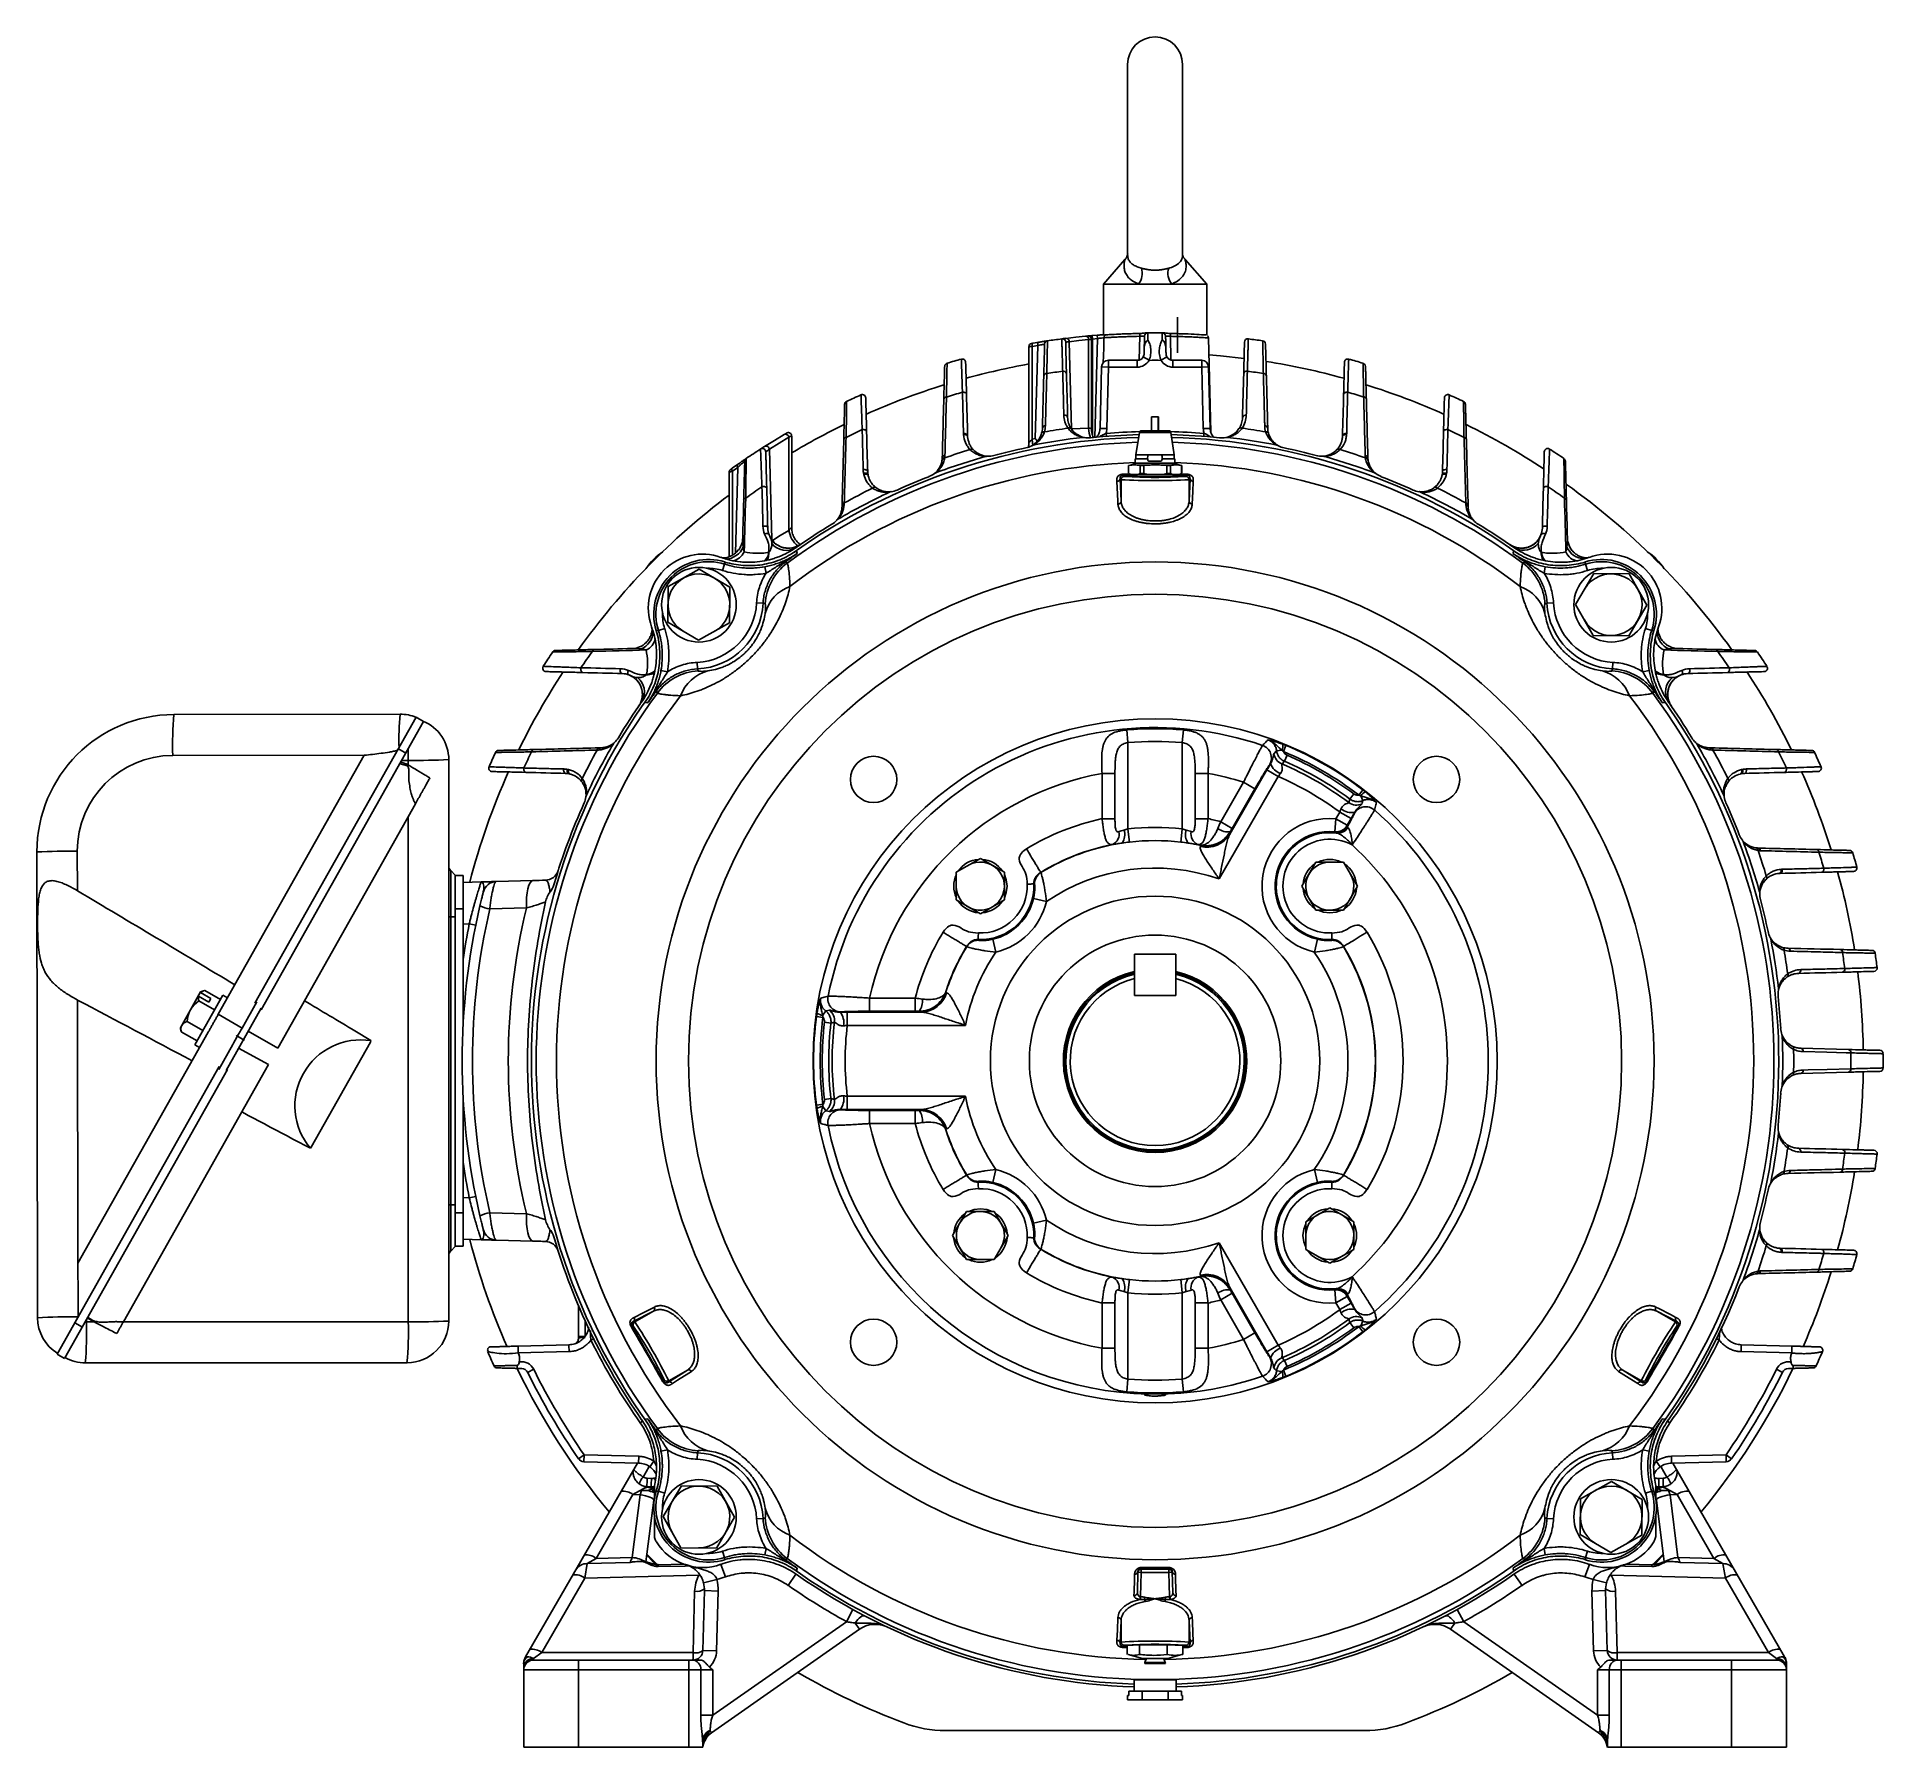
# Paper-space layout '_Right' of a CAD drawing. Header units: inches. Extents: x -10.2 to 6.6, y -6.2 to 9.3.
import ezdxf

# ---------------------------------------------------------------- set-up
doc = ezdxf.new("R2010")
doc.units = ezdxf.units.IN
doc.header["$MEASUREMENT"] = 0

psp = doc.layouts.new('_Right')

# ---------------------------------------------------------------- linework, layer by layer
at = {"color": 7, "linetype": 'Continuous', "lineweight": 25}
for p, q in [((-0.25, 9.075), (-0.25, 7.334)), ((0.25, 7.333), (0.25, 9.075)), ((-0.274, 7.298), (-0.47, 7.075)), ((0.47, 7.075), (0.273, 7.299)), ((-0.47, 7.075), (-0.47, 6.613)), ((0.47, 7.075), (-0.47, 7.075)), ((0.47, 6.611), (0.47, 7.075)), ((0.203, 6.447), (0.203, 6.772)), ((-0.605, 6.569), (-0.605, 5.761)), ((-0.579, 5.757), (-0.579, 6.571)), ((-0.528, 6.609), (-0.572, 6.605)), ((-0.569, 6.574), (-0.572, 6.605)), ((-0.525, 6.578), (-0.569, 6.574)), ((-0.525, 6.578), (-0.528, 6.609)), ((-0.066, 6.629), (-0.027, 6.63)), ((0.057, 6.63), (0.065, 6.63)), ((0.509, 5.725), (0.486, 6.584)), ((-1.15, 5.625), (-1.15, 6.503)), ((-1.069, 6.514), (-1.119, 6.506)), ((-1.119, 6.506), (-1.119, 5.662)), ((-1.109, 6.537), (-1.058, 6.545)), ((-1.091, 5.668), (-1.069, 6.514)), ((-0.781, 6.549), (-0.76, 5.756)), ((-0.108, 6.411), (-0.055, 6.38)), ((0.108, 6.411), (0.055, 6.38)), ((-0.501, 5.76), (-0.487, 6.32)), ((-0.487, 6.32), (-0.425, 6.318)), ((-0.425, 6.318), (-0.439, 5.758)), ((-0.425, 6.38), (-0.425, 6.318)), ((-0.425, 6.38), (-0.162, 6.38)), ((-0.162, 6.318), (-0.425, 6.318)), ((-0.162, 6.38), (-0.162, 6.318)), ((0.162, 6.38), (0.162, 6.318)), ((0.162, 6.38), (0.425, 6.38)), ((0.425, 6.318), (0.162, 6.318)), ((0.425, 6.38), (0.425, 6.318)), ((0.487, 6.32), (0.425, 6.318)), ((0.439, 5.758), (0.425, 6.318)), ((0.487, 6.32), (0.501, 5.76)), ((-0.501, 5.76), (-0.439, 5.758)), ((-0.143, 5.722), (-0.175, 5.519)), ((0.123, 5.739), (-0.123, 5.739)), ((-0.031, 5.864), (-0.031, 5.739)), ((-0.031, 5.864), (0.031, 5.864)), ((0.029, 5.864), (0.029, 5.739)), ((0.031, 5.864), (0.031, 5.739)), ((0.175, 5.519), (0.143, 5.722)), ((0.501, 5.76), (0.439, 5.758)), ((-3.335, 5.679), (-3.335, 4.83)), ((-3.309, 4.854), (-3.309, 5.69)), ((-1.119, 5.662), (-1.091, 5.668)), ((-3.852, 5.397), (-3.803, 5.431)), ((-3.801, 5.405), (-3.849, 5.371)), ((-0.225, 5.426), (-0.243, 5.423)), ((-0.243, 5.423), (-0.243, 5.348)), ((-0.243, 5.423), (-0.242, 5.423)), ((-0.242, 5.348), (-0.242, 5.423)), ((-0.173, 5.444), (-0.225, 5.426)), ((-0.181, 5.484), (-0.181, 5.444)), ((-0.181, 5.484), (-0.067, 5.484)), ((-0.181, 5.444), (0.181, 5.444)), ((-0.175, 5.519), (-0.175, 5.484)), ((-0.061, 5.519), (-0.175, 5.519)), ((-0.045, 5.426), (-0.163, 5.426)), ((-0.101, 5.423), (-0.135, 5.423)), ((-0.135, 5.423), (-0.135, 5.348)), ((-0.101, 5.348), (-0.101, 5.423)), ((-0.059, 5.52), (0.056, 5.52)), ((-0.059, 5.463), (0.056, 5.463)), ((0.168, 5.426), (0.053, 5.426)), ((0.175, 5.519), (0.058, 5.519)), ((0.064, 5.484), (0.181, 5.484)), ((0.108, 5.423), (0.108, 5.348)), ((0.108, 5.423), (0.141, 5.423)), ((0.141, 5.348), (0.141, 5.423)), ((0.225, 5.426), (0.173, 5.444)), ((0.175, 5.484), (0.175, 5.519)), ((0.181, 5.444), (0.181, 5.484)), ((0.243, 5.423), (0.225, 5.426)), ((0.242, 5.423), (0.242, 5.348)), ((0.243, 5.423), (0.242, 5.423)), ((0.243, 5.348), (0.243, 5.423)), ((-3.88, 4.591), (-3.88, 5.36)), ((-0.31, 5.293), (-0.319, 5.302)), ((-0.319, 5.302), (-0.31, 5.096)), ((-0.31, 5.096), (-0.31, 5.293)), ((-0.292, 5.335), (-0.28, 5.323)), ((-0.243, 5.348), (-0.212, 5.336)), ((-0.243, 5.348), (-0.242, 5.348)), ((-0.212, 5.336), (-0.212, 5.324)), ((-0.212, 5.336), (0.212, 5.336)), ((-0.135, 5.348), (-0.101, 5.348)), ((0.108, 5.348), (0.141, 5.348)), ((0.212, 5.336), (0.243, 5.348)), ((0.212, 5.324), (0.212, 5.336)), ((0.242, 5.348), (0.243, 5.348)), ((0.28, 5.323), (0.292, 5.335)), ((0.319, 5.302), (0.31, 5.293)), ((0.31, 5.096), (0.319, 5.302)), ((0.31, 5.096), (0.31, 5.293)), ((3.498, 4.758), (3.514, 4.791)), ((-3.368, 4.542), (-3.372, 4.548)), ((-3.368, 4.542), (-3.349, 4.533)), ((3.349, 4.533), (3.368, 4.542)), ((3.368, 4.542), (3.372, 4.548)), ((3.918, 4.543), (3.92, 4.523)), ((-4.434, 4.319), (-4.151, 4.479)), ((-4.151, 4.479), (-3.872, 4.314)), ((-3.92, 4.523), (-3.938, 4.466)), ((-3.554, 4.5), (-3.543, 4.441)), ((3.554, 4.5), (3.543, 4.441)), ((3.995, 4.437), (3.83, 4.157)), ((3.92, 4.523), (3.938, 4.466)), ((4.319, 4.434), (3.995, 4.437)), ((4.319, 4.434), (4.479, 4.151)), ((-4.434, 4.319), (-4.437, 3.995)), ((-3.875, 3.989), (-3.872, 4.314)), ((-3.57, 4.167), (-3.629, 4.17)), ((-3.551, 4.161), (-3.57, 4.167)), ((3.57, 4.167), (3.551, 4.161)), ((3.57, 4.167), (3.629, 4.17)), ((3.989, 3.875), (3.83, 4.157)), ((4.479, 4.151), (4.314, 3.872)), ((-4.543, 3.918), (-4.523, 3.92)), ((-4.523, 3.92), (-4.466, 3.938)), ((-4.437, 3.995), (-4.157, 3.83)), ((-3.875, 3.989), (-4.157, 3.83)), ((3.989, 3.875), (4.314, 3.872)), ((4.523, 3.92), (4.466, 3.938)), ((-4.5, 3.554), (-4.441, 3.543)), ((-4.167, 3.57), (-4.17, 3.629)), ((-4.167, 3.57), (-4.161, 3.551)), ((4.161, 3.551), (4.167, 3.57)), ((4.167, 3.57), (4.17, 3.629)), ((4.5, 3.554), (4.441, 3.543)), ((-4.758, 3.498), (-4.791, 3.514)), ((-4.542, 3.368), (-4.548, 3.372)), ((-4.533, 3.349), (-4.542, 3.368)), ((4.542, 3.368), (4.533, 3.349)), ((4.542, 3.368), (4.548, 3.372)), ((4.76, 3.499), (4.777, 3.509)), ((-6.875, 3.157), (-8.935, 3.154)), ((-8.197, 0.524), (-6.729, 3.129)), ((-8.142, 0.463), (-6.661, 3.09)), ((-6.729, 3.129), (-6.661, 3.09)), ((-0.248, 2.898), (-0.258, 3.014)), ((-0.248, 2.898), (-0.248, 2.111)), ((0.248, 2.898), (0.258, 3.014)), ((0.248, 2.111), (0.248, 2.898)), ((1.169, 2.817), (1.192, 2.872)), ((-8.946, 2.781), (-7.202, 2.783)), ((-8.531, 0.424), (-7.202, 2.783)), ((-6.891, 2.842), (-6.823, 2.803)), ((-6.86, 2.736), (-6.801, 2.736)), ((-6.801, 2.736), (-6.801, 2.841)), ((-6.801, 2.736), (-6.801, 2.695)), ((-6.432, -2.37), (-6.432, 2.743)), ((1.052, 2.707), (1.045, 2.7)), ((1.107, 2.824), (1.154, 2.829)), ((1.178, 2.728), (1.156, 2.705)), ((1.178, 2.728), (1.202, 2.783)), ((-0.365, 2.618), (-0.483, 2.618)), ((-0.483, 2.205), (-0.483, 2.618)), ((-0.365, 2.618), (-0.365, 2.205)), ((0.365, 2.618), (0.483, 2.618)), ((0.365, 2.205), (0.365, 2.618)), ((0.483, 2.618), (0.483, 2.205)), ((1.122, 2.589), (0.583, 1.657)), ((0.598, 2.177), (0.806, 2.537)), ((0.68, 2.063), (1.018, 2.649)), ((0.91, 2.477), (0.806, 2.537)), ((1.018, 2.649), (1.122, 2.589)), ((0.91, 2.477), (0.701, 2.117)), ((1.765, 2.353), (1.774, 2.384)), ((1.774, 2.384), (1.809, 2.432)), ((1.855, 2.421), (1.891, 2.469)), ((1.892, 2.37), (1.873, 2.414)), ((-7.99, 0.116), (-6.736, 2.342)), ((-6.801, 2.226), (-6.801, -2.377)), ((-0.483, 2.205), (-0.365, 2.205)), ((0.365, 2.205), (0.483, 2.205)), ((1.646, 2.205), (1.636, 2.086)), ((1.646, 2.205), (1.682, 2.266)), ((1.646, 2.205), (1.75, 2.145)), ((1.785, 2.206), (1.682, 2.266)), ((1.785, 2.206), (1.75, 2.145)), ((1.816, 2.255), (1.819, 2.264)), ((-0.234, 1.992), (-0.248, 2.111)), ((0.234, 1.992), (0.248, 2.111)), ((0.598, 2.177), (0.701, 2.117)), ((0.684, 2.087), (0.687, 2.082)), ((1.75, 2.145), (1.754, 2.138)), ((-10.183, 1.902), (-10.177, -2.34)), ((-9.814, 1.549), (-9.815, 1.909)), ((0.418, 1.962), (0.417, 1.964)), ((1.795, 1.968), (1.794, 1.968)), ((1.794, 1.968), (1.794, 1.967)), ((-6.415, 1.732), (-6.415, -1.732)), ((-6.415, 1.732), (-6.373, 1.69)), ((-6.373, 1.69), (-6.373, -1.69)), ((-6.373, 1.688), (-6.302, 1.688)), ((-6.302, 0.314), (-6.302, 1.688)), ((-1.591, 1.844), (-1.81, 1.717)), ((-1.81, 1.465), (-1.81, 1.717)), ((-1.372, 1.717), (-1.591, 1.844)), ((-1.372, 1.717), (-1.372, 1.465)), ((-1.041, 1.717), (-1.04, 1.716)), ((1.465, 1.81), (1.338, 1.591)), ((1.465, 1.81), (1.717, 1.81)), ((1.844, 1.591), (1.717, 1.81)), ((-6.302, 1.625), (-6.138, 1.63)), ((-6, 1.633), (-5.667, 1.642)), ((-1.098, 1.609), (-1.104, 1.612)), ((1.465, 1.372), (1.338, 1.591)), ((1.717, 1.372), (1.844, 1.591)), ((-6.373, 1.385), (-6.302, 1.385)), ((-5.725, 1.392), (-6.059, 1.383)), ((-1.81, 1.465), (-1.591, 1.338)), ((-1.372, 1.465), (-1.591, 1.338)), ((-0.99, 1.451), (-1.107, 1.478)), ((1.717, 1.372), (1.465, 1.372)), ((-6.432, 1.31), (-6.373, 1.31)), ((-6.246, 1.247), (-6.302, 1.245)), ((-6.246, 1.247), (-6.187, 1.235)), ((-1.716, 1.04), (-1.717, 1.041)), ((-1.612, 1.104), (-1.609, 1.098)), ((-1.451, 0.99), (-1.478, 1.107)), ((1.451, 0.99), (1.478, 1.107)), ((1.609, 1.098), (1.612, 1.104)), ((1.717, 1.041), (1.716, 1.04)), ((0.188, 0.971), (-0.188, 0.971)), ((-0.188, 0.971), (-0.188, 0.596)), ((0.188, 0.596), (0.188, 0.971)), ((-9.81, -1.844), (-9.813, 0.554)), ((-8.876, 0.301), (-8.692, 0.628)), ((-8.491, 0.598), (-8.746, 0.145)), ((-8.617, 0.535), (-8.711, 0.588)), ((-8.708, 0.546), (-8.565, 0.466)), ((-8.692, 0.621), (-8.598, 0.568)), ((-8.655, 0.64), (-8.512, 0.56)), ((-8.598, 0.568), (-8.617, 0.535)), ((-8.447, 0.573), (-8.491, 0.598)), ((-8.315, 0.298), (-8.18, 0.538)), ((-2.6, 0.571), (-2.6, 0.451)), ((-2.6, 0.571), (-2.184, 0.571)), ((-2.184, 0.451), (-2.184, 0.571)), ((-1.909, 0.62), (-1.908, 0.619)), ((-0.188, 0.596), (0.188, 0.596)), ((-8.815, 0.358), (-8.672, 0.277)), ((-8.531, 0.424), (-8.315, 0.298)), ((-8.461, -0.088), (-8.141, 0.479)), ((-8.142, 0.463), (-8.141, 0.479)), ((-3.024, 0.396), (-3.083, 0.403)), ((-2.999, 0.454), (-3.027, 0.416)), ((-2.952, 0.344), (-3.011, 0.351)), ((-2.92, 0.352), (-2.952, 0.344)), ((-2.861, 0.445), (-2.87, 0.443)), ((-2.803, 0.323), (-2.803, 0.443)), ((-2.803, 0.443), (-2.126, 0.443)), ((-2.184, 0.451), (-2.6, 0.451)), ((-2.146, 0.446), (-2.149, 0.451)), ((-9.81, -1.844), (-8.624, 0.26)), ((-8.868, 0.263), (-8.725, 0.183)), ((-8.365, 0.226), (-8.363, 0.23)), ((-8.364, 0.228), (-8.357, 0.224)), ((-8.357, 0.224), (-8.296, 0.189)), ((-8.297, 0.187), (-8.295, 0.191)), ((-7.99, 0.116), (-8.259, 0.27)), ((-7.144, 0.171), (-7.684, -0.787)), ((-7.288, 0.273), (-7.141, 0.184)), ((-7.144, 0.171), (-7.141, 0.184)), ((-1.726, 0.323), (-2.803, 0.323)), ((-8.746, 0.145), (-8.702, 0.12)), ((-8.527, -0.078), (-8.399, 0.15)), ((-8.075, -0.034), (-8.346, 0.116)), ((5.882, 0.115), (6.316, 0.103)), ((-9.999, -2.673), (-8.522, -0.052)), ((-9.931, -2.712), (-8.447, -0.079)), ((-9.396, -2.378), (-8.075, -0.034)), ((-8.461, -0.088), (-8.447, -0.079)), ((6.316, -0.103), (5.882, -0.115)), ((-6.302, -1.688), (-6.302, -0.314)), ((-2.803, -0.443), (-2.803, -0.323)), ((-2.803, -0.323), (-1.726, -0.323)), ((-3.024, -0.396), (-3.083, -0.403)), ((-2.999, -0.454), (-3.027, -0.416)), ((-2.952, -0.344), (-3.011, -0.351)), ((-2.952, -0.344), (-2.92, -0.352)), ((-2.87, -0.443), (-2.861, -0.445)), ((-2.126, -0.443), (-2.803, -0.443)), ((-2.6, -0.451), (-2.184, -0.451)), ((-2.6, -0.451), (-2.6, -0.571)), ((-2.184, -0.571), (-2.184, -0.451)), ((-2.149, -0.451), (-2.146, -0.446)), ((-2.184, -0.571), (-2.6, -0.571)), ((-1.908, -0.619), (-1.909, -0.62)), ((-7.845, -0.716), (-7.693, -0.795)), ((-7.684, -0.787), (-7.693, -0.795)), ((-1.451, -0.99), (-1.478, -1.107)), ((1.451, -0.99), (1.478, -1.107)), ((-1.717, -1.041), (-1.716, -1.04)), ((-1.609, -1.098), (-1.612, -1.104)), ((1.612, -1.104), (1.609, -1.098)), ((1.716, -1.04), (1.717, -1.041)), ((-6.432, -1.31), (-6.373, -1.31)), ((-6.302, -1.245), (-6.246, -1.247)), ((-6.246, -1.247), (-6.187, -1.235)), ((1.372, -1.465), (1.591, -1.338)), ((1.81, -1.465), (1.591, -1.338)), ((-6.373, -1.385), (-6.302, -1.385)), ((-6.059, -1.383), (-5.725, -1.392)), ((-1.717, -1.372), (-1.844, -1.591)), ((-1.717, -1.372), (-1.465, -1.372)), ((-1.465, -1.372), (-1.338, -1.591)), ((-0.99, -1.451), (-1.107, -1.478)), ((1.372, -1.717), (1.372, -1.465)), ((1.81, -1.465), (1.81, -1.717)), ((-6.138, -1.63), (-6.302, -1.625)), ((-5.667, -1.642), (-6, -1.633)), ((-1.844, -1.591), (-1.717, -1.81)), ((-1.465, -1.81), (-1.338, -1.591)), ((-1.104, -1.612), (-1.098, -1.609)), ((0.583, -1.657), (1.122, -2.589)), ((-6.415, -1.732), (-6.373, -1.69)), ((-6.373, -1.688), (-6.302, -1.688)), ((-1.465, -1.81), (-1.717, -1.81)), ((-1.04, -1.716), (-1.041, -1.717)), ((1.372, -1.717), (1.591, -1.844)), ((1.591, -1.844), (1.81, -1.717)), ((-0.248, -2.111), (-0.234, -1.992)), ((0.248, -2.111), (0.234, -1.992)), ((0.417, -1.964), (0.418, -1.962)), ((1.794, -1.967), (1.794, -1.968)), ((1.795, -1.968), (1.794, -1.968)), ((-0.248, -2.111), (-0.248, -2.898)), ((0.248, -2.898), (0.248, -2.111)), ((0.701, -2.117), (0.598, -2.177)), ((0.806, -2.537), (0.598, -2.177)), ((1.018, -2.649), (0.68, -2.063)), ((0.687, -2.082), (0.684, -2.087)), ((0.701, -2.117), (0.91, -2.477)), ((1.646, -2.205), (1.636, -2.086)), ((1.75, -2.145), (1.646, -2.205)), ((1.754, -2.138), (1.75, -2.145)), ((1.75, -2.145), (1.785, -2.206)), ((-5.25, -2.512), (-5.25, -2.233)), ((-4.569, -2.28), (-4.752, -2.375)), ((-4.569, -2.28), (-4.739, -2.378)), ((-0.365, -2.205), (-0.483, -2.205)), ((-0.483, -2.618), (-0.483, -2.205)), ((-0.365, -2.205), (-0.365, -2.618)), ((0.483, -2.205), (0.365, -2.205)), ((0.365, -2.618), (0.365, -2.205)), ((0.483, -2.205), (0.483, -2.618)), ((1.682, -2.266), (1.646, -2.205)), ((1.682, -2.266), (1.785, -2.206)), ((1.774, -2.384), (1.765, -2.353)), ((1.819, -2.264), (1.816, -2.255)), ((4.569, -2.28), (4.739, -2.378)), ((4.752, -2.375), (4.569, -2.28)), ((-9.837, -2.386), (-9.769, -2.425)), ((-9.731, -2.377), (-9.731, -2.357)), ((-9.663, -2.377), (-9.731, -2.377)), ((-6.801, -2.377), (-9.395, -2.377)), ((-5.25, -2.512), (-5.19, -2.512)), ((-4.75, -2.419), (-4.766, -2.415)), ((-4.752, -2.375), (-4.739, -2.378)), ((0.806, -2.537), (0.91, -2.477)), ((1.774, -2.384), (1.809, -2.432)), ((1.855, -2.421), (1.891, -2.469)), ((1.892, -2.37), (1.873, -2.414)), ((4.739, -2.378), (4.752, -2.375)), ((4.766, -2.415), (4.75, -2.419)), ((-9.999, -2.673), (-9.931, -2.712)), ((-5.801, -2.598), (-5.338, -2.586)), ((-5.337, -2.648), (-5.799, -2.66)), ((-5.799, -2.66), (-5.797, -2.665)), ((-0.483, -2.618), (-0.365, -2.618)), ((0.483, -2.618), (0.365, -2.618)), ((1.122, -2.589), (1.018, -2.649)), ((5.799, -2.66), (5.337, -2.648)), ((5.338, -2.586), (5.801, -2.598)), ((5.797, -2.665), (5.799, -2.66)), ((-9.742, -2.75), (-6.812, -2.75)), ((-5.659, -2.809), (-5.715, -2.837)), ((-4.432, -2.928), (-4.259, -2.817)), ((-4.259, -2.817), (-4.429, -2.915)), ((1.045, -2.7), (1.052, -2.707)), ((1.107, -2.824), (1.154, -2.829)), ((1.156, -2.705), (1.178, -2.728)), ((1.169, -2.817), (1.192, -2.872)), ((1.178, -2.728), (1.202, -2.783)), ((4.259, -2.817), (4.429, -2.915)), ((4.259, -2.817), (4.432, -2.928)), ((5.715, -2.837), (5.659, -2.809)), ((-4.474, -2.92), (-4.47, -2.904)), ((-4.429, -2.915), (-4.432, -2.928)), ((-0.258, -3.014), (-0.248, -2.898)), ((0.258, -3.014), (0.248, -2.898)), ((4.432, -2.928), (4.429, -2.915)), ((4.47, -2.904), (4.474, -2.92)), ((-4.542, -3.368), (-4.533, -3.349)), ((4.533, -3.349), (4.542, -3.368)), ((-4.542, -3.368), (-4.548, -3.372)), ((4.542, -3.368), (4.548, -3.372)), ((-5.733, -5.428), (-4.715, -3.664)), ((-5.2, -3.589), (-5.251, -3.624)), ((-5.2, -3.589), (-5.201, -3.651)), ((-4.703, -3.664), (-5.201, -3.651)), ((-5.2, -3.589), (-4.702, -3.602)), ((-4.702, -3.602), (-4.703, -3.664)), ((-4.565, -3.647), (-4.6, -3.698)), ((-4.5, -3.554), (-4.441, -3.543)), ((-4.167, -3.57), (-4.17, -3.629)), ((-4.161, -3.551), (-4.167, -3.57)), ((4.167, -3.57), (4.161, -3.551)), ((4.167, -3.57), (4.17, -3.629)), ((4.5, -3.554), (4.441, -3.543)), ((4.565, -3.647), (4.6, -3.698)), ((4.702, -3.602), (5.2, -3.589)), ((4.703, -3.664), (4.702, -3.602)), ((5.201, -3.651), (4.703, -3.664)), ((4.715, -3.664), (5.733, -5.428)), ((5.201, -3.651), (5.2, -3.589)), ((5.251, -3.624), (5.2, -3.589)), ((-4.626, -3.802), (-4.587, -3.803)), ((3.875, -3.989), (4.157, -3.83)), ((4.437, -3.995), (4.157, -3.83)), ((4.587, -3.803), (4.626, -3.802)), ((-4.755, -3.951), (-5.09, -4.532)), ((-4.762, -4.524), (-4.69, -3.953)), ((-4.661, -3.897), (-4.755, -3.951)), ((-4.69, -3.953), (-4.755, -3.951)), ((-4.676, -3.912), (-4.69, -3.953)), ((-4.628, -3.878), (-4.661, -3.897)), ((-4.566, -4.001), (-4.637, -4.564)), ((-4.588, -3.879), (-4.628, -3.878)), ((-4.56, -3.99), (-4.56, -3.882)), ((-4.523, -3.92), (-4.466, -3.938)), ((-4.479, -4.151), (-4.314, -3.872)), ((-3.989, -3.875), (-4.314, -3.872)), ((-3.989, -3.875), (-3.83, -4.157)), ((3.875, -3.989), (3.872, -4.314)), ((4.434, -4.319), (4.437, -3.995)), ((4.523, -3.92), (4.466, -3.938)), ((4.543, -3.918), (4.523, -3.92)), ((4.56, -3.882), (4.56, -3.99)), ((4.637, -4.564), (4.566, -4.001)), ((4.628, -3.878), (4.588, -3.879)), ((4.661, -3.897), (4.628, -3.878)), ((4.755, -3.951), (4.661, -3.897)), ((4.69, -3.953), (4.676, -3.912)), ((4.755, -3.951), (4.69, -3.953)), ((4.69, -3.953), (4.762, -4.524)), ((5.09, -4.532), (4.755, -3.951)), ((-4.56, -4.316), (-4.56, -4.142)), ((-4.319, -4.434), (-4.479, -4.151)), ((-3.995, -4.437), (-3.83, -4.157)), ((-3.57, -4.167), (-3.629, -4.17)), ((-3.57, -4.167), (-3.551, -4.161)), ((3.551, -4.161), (3.57, -4.167)), ((3.57, -4.167), (3.629, -4.17)), ((4.56, -4.142), (4.56, -4.316)), ((4.151, -4.479), (3.872, -4.314)), ((4.434, -4.319), (4.151, -4.479)), ((-5.171, -4.578), (-5.09, -4.532)), ((-5.09, -4.532), (-4.762, -4.524)), ((-4.319, -4.434), (-3.995, -4.437)), ((-3.92, -4.523), (-3.938, -4.466)), ((-3.918, -4.543), (-3.92, -4.523)), ((-3.554, -4.5), (-3.543, -4.441)), ((-3.349, -4.533), (-3.368, -4.542)), ((3.368, -4.542), (3.349, -4.533)), ((3.554, -4.5), (3.543, -4.441)), ((3.92, -4.523), (3.938, -4.466)), ((4.762, -4.524), (5.09, -4.532)), ((5.09, -4.532), (5.171, -4.578)), ((-5.194, -4.712), (-5.171, -4.578)), ((-4.155, -4.685), (-5.194, -4.712)), ((-4.782, -4.568), (-5.171, -4.578)), ((-4.676, -4.559), (-4.702, -4.56)), ((-4.293, -4.584), (-4.526, -4.589)), ((-3.368, -4.542), (-3.372, -4.548)), ((-3.342, -4.777), (-3.271, -4.674)), ((-0.156, -4.65), (-0.161, -4.844)), ((-0.126, -4.659), (-0.156, -4.658)), ((-0.126, -4.659), (-0.132, -4.88)), ((-0.125, -4.617), (-0.126, -4.629)), ((-0.126, -4.629), (0.126, -4.629)), ((-0.126, -4.659), (-0.126, -4.629)), ((0.126, -4.659), (-0.126, -4.659)), ((0.126, -4.629), (0.125, -4.617)), ((0.126, -4.659), (0.126, -4.629)), ((0.156, -4.658), (0.126, -4.659)), ((0.132, -4.88), (0.126, -4.659)), ((0.161, -4.844), (0.156, -4.65)), ((3.342, -4.777), (3.271, -4.674)), ((3.368, -4.542), (3.372, -4.548)), ((5.194, -4.712), (4.155, -4.685)), ((4.526, -4.589), (4.29, -4.584)), ((4.702, -4.56), (4.677, -4.559)), ((5.171, -4.578), (4.782, -4.568)), ((-5.194, -4.712), (-5.586, -5.39)), ((-4.208, -5.39), (-4.193, -4.83)), ((-4.118, -5.369), (-4.103, -4.825)), ((-4.112, -4.755), (-3.991, -4.723)), ((-4.103, -4.825), (-3.979, -4.829)), ((-3.979, -4.829), (-3.993, -5.373)), ((4.103, -4.825), (3.979, -4.829)), ((3.993, -5.373), (3.979, -4.829)), ((4.112, -4.755), (3.991, -4.723)), ((4.103, -4.825), (4.118, -5.369)), ((4.193, -4.83), (4.208, -5.39)), ((5.586, -5.39), (5.194, -4.712)), ((-2.811, -5.108), (-2.751, -4.998)), ((-0.133, -4.905), (-0.132, -4.88)), ((-0.096, -4.905), (-0.092, -4.885)), ((0.092, -4.885), (0.096, -4.905)), ((0.132, -4.88), (0.133, -4.905)), ((2.811, -5.108), (2.751, -4.998)), ((-2.692, -5.177), (-4.039, -6.12)), ((-4.028, -5.96), (-2.811, -5.108)), ((-2.692, -5.177), (-2.731, -5.121)), ((-0.31, -5.096), (-0.319, -5.302)), ((-0.31, -5.096), (-0.31, -5.293)), ((0.31, -5.096), (0.31, -5.293)), ((0.319, -5.302), (0.31, -5.096)), ((2.692, -5.177), (2.731, -5.121)), ((4.039, -6.12), (2.692, -5.177)), ((2.811, -5.108), (4.028, -5.96)), ((-4.118, -5.369), (-3.993, -5.373)), ((-0.319, -5.302), (-0.31, -5.293)), ((-0.28, -5.323), (-0.292, -5.335)), ((-0.253, -5.325), (-0.142, -5.319)), ((-0.253, -5.406), (-0.253, -5.325)), ((-0.142, -5.319), (0.111, -5.318)), ((-0.142, -5.406), (-0.142, -5.319)), ((0.111, -5.318), (0.253, -5.324)), ((0.111, -5.318), (0.111, -5.318)), ((0.111, -5.406), (0.111, -5.319)), ((0.253, -5.406), (0.253, -5.324)), ((0.292, -5.335), (0.28, -5.323)), ((0.31, -5.293), (0.319, -5.302)), ((4.118, -5.369), (3.993, -5.373)), ((-5.75, -6.25), (-5.75, -5.521)), ((-4.028, -5.547), (-5.75, -5.547)), ((-5.586, -5.39), (-5.66, -5.444)), ((-5.66, -5.444), (-5.66, -5.457)), ((-5.66, -5.457), (-4.144, -5.457)), ((-5.586, -5.39), (-4.208, -5.39)), ((-5.25, -5.457), (-5.25, -6.25)), ((-4.245, -6.25), (-4.245, -5.457)), ((-4.208, -5.39), (-4.208, -5.457)), ((-4.137, -5.96), (-4.137, -5.547)), ((-4.028, -5.547), (-4.028, -5.96)), ((-0.244, -5.408), (-0.115, -5.443)), ((-0.115, -5.443), (0.115, -5.443)), ((-0.092, -5.48), (-0.094, -5.49)), ((-0.094, -5.49), (0.094, -5.49)), ((0.094, -5.49), (0.092, -5.48)), ((0.115, -5.443), (0.244, -5.408)), ((0.244, -5.407), (0.253, -5.406)), ((5.75, -5.547), (4.028, -5.547)), ((4.028, -5.96), (4.028, -5.547)), ((4.137, -5.547), (4.137, -5.96)), ((4.144, -5.457), (5.66, -5.457)), ((4.208, -5.457), (4.208, -5.39)), ((4.208, -5.39), (5.586, -5.39)), ((4.245, -5.457), (4.245, -6.25)), ((5.25, -6.25), (5.25, -5.457)), ((5.66, -5.444), (5.586, -5.39)), ((5.66, -5.457), (5.66, -5.444)), ((5.75, -5.521), (5.75, -6.25)), ((-0.191, -5.638), (-0.191, -5.74)), ((0.191, -5.74), (0.191, -5.638)), ((-0.25, -5.78), (-0.25, -5.82)), ((-0.25, -5.78), (-0.24, -5.78)), ((-0.25, -5.82), (0.25, -5.82)), ((-0.24, -5.74), (0.24, -5.74)), ((-0.24, -5.78), (-0.24, -5.74)), ((-0.119, -5.82), (-0.119, -5.74)), ((0.119, -5.82), (0.119, -5.74)), ((0.24, -5.74), (0.24, -5.78)), ((0.24, -5.78), (0.25, -5.78)), ((0.25, -5.82), (0.25, -5.78)), ((-4.137, -5.96), (-4.028, -5.96)), ((4.028, -5.96), (4.137, -5.96)), ((-4.12, -6.202), (-4.12, -6.25)), ((-4.039, -6.12), (-4.054, -6.1)), ((1.907, -6.1), (-1.907, -6.1)), ((4.039, -6.12), (4.054, -6.1)), ((4.12, -6.25), (4.12, -6.202)), ((-5.75, -6.25), (-4.12, -6.25)), ((4.12, -6.25), (5.75, -6.25))]:
    psp.add_line(p, q, dxfattribs=at)
at = {"color": 8, "linetype": 'Continuous', "lineweight": 25}
for p, q in [((-0.569, 6.574), (-0.581, 6.573)), ((-0.569, 6.574), (-0.569, 5.7)), ((-0.55, 5.677), (-0.525, 6.578)), ((-0.145, 6.383), (-0.14, 6.599)), ((0.14, 6.599), (0.145, 6.383)), ((0.143, 5.722), (-0.143, 5.722)), ((-3.512, 5.57), (-3.491, 4.747)), ((-0.443, 5.688), (-0.445, 5.715)), ((0.443, 5.688), (0.445, 5.715)), ((-3.821, 4.625), (-3.801, 5.405)), ((-0.213, 5.426), (-0.225, 5.426)), ((0.225, 5.426), (0.216, 5.426)), ((-3.849, 5.371), (-3.849, 4.605)), ((-0.212, 5.335), (-0.292, 5.335)), ((-0.289, 5.343), (-0.249, 5.343)), ((0.292, 5.335), (0.212, 5.335)), ((0.249, 5.343), (0.289, 5.343)), ((-4.637, 3.807), (-4.633, 3.811)), ((-5.19, -2.37), (-5.19, -2.512)), ((-4.688, -3.298), (-4.667, -3.283)), ((4.688, -3.298), (4.667, -3.283)), ((-4.607, -3.695), (-4.662, -3.791)), ((4.662, -3.791), (4.607, -3.695)), ((-3.913, -4.701), (-3.955, -4.586)), ((3.913, -4.701), (3.955, -4.586)), ((-0.292, -5.335), (-0.253, -5.335)), ((-0.253, -5.343), (-0.289, -5.343)), ((0.253, -5.335), (0.292, -5.335)), ((0.289, -5.343), (0.253, -5.343)), ((0.092, -5.48), (-0.092, -5.48))]:
    psp.add_line(p, q, dxfattribs=at)
at = {"color": 7, "linetype": 'Continuous', "lineweight": 25, "flags": 128}
for points in [[(-0.812, 6.58), (-0.723, 6.59), (-0.635, 6.6)], [(-0.605, 6.569), (-0.693, 6.56), (-0.781, 6.549)], [(-1.109, 6.537), (-1.111, 6.536), (-1.114, 6.534), (-1.116, 6.531), (-1.118, 6.527), (-1.119, 6.522), (-1.119, 6.517), (-1.119, 6.512), (-1.119, 6.506)], [(-1.058, 6.545), (-1.061, 6.544), (-1.064, 6.542), (-1.066, 6.539), (-1.067, 6.535), (-1.069, 6.531), (-1.069, 6.526), (-1.069, 6.52), (-1.069, 6.514)], [(0.811, 6.398), (0.597, 6.422), (0.49, 6.431)], [(-1.717, 6.069), (-1.718, 6.074), (-1.72, 6.078), (-1.724, 6.082), (-1.729, 6.086), (-1.734, 6.088), (-1.741, 6.089), (-1.747, 6.09), (-1.754, 6.09)], [(1.754, 6.09), (1.747, 6.09), (1.741, 6.089), (1.734, 6.088), (1.729, 6.086), (1.724, 6.082), (1.72, 6.078), (1.718, 6.074), (1.717, 6.069)], [(-2.627, 5.729), (-2.628, 5.734), (-2.63, 5.739), (-2.634, 5.743), (-2.64, 5.746), (-2.646, 5.748), (-2.653, 5.749), (-2.66, 5.75), (-2.667, 5.749)], [(-0.76, 5.756), (-0.683, 5.759), (-0.605, 5.761)], [(2.667, 5.749), (2.66, 5.75), (2.653, 5.749), (2.646, 5.748), (2.64, 5.746), (2.634, 5.743), (2.63, 5.739), (2.628, 5.734), (2.627, 5.729)], [(-3.556, 5.596), (-3.467, 5.651), (-3.377, 5.705)], [(-3.335, 5.679), (-3.424, 5.625), (-3.512, 5.57)], [(-1.707, 5.691), (-1.708, 5.696), (-1.71, 5.7), (-1.714, 5.704), (-1.719, 5.708), (-1.725, 5.71), (-1.731, 5.712), (-1.738, 5.712), (-1.745, 5.711)], [(-1.707, 5.684), (-1.708, 5.688), (-1.71, 5.693), (-1.714, 5.696), (-1.719, 5.7), (-1.724, 5.702), (-1.731, 5.703), (-1.737, 5.703), (-1.744, 5.703)], [(1.745, 5.711), (1.738, 5.712), (1.731, 5.712), (1.725, 5.71), (1.719, 5.708), (1.714, 5.704), (1.71, 5.7), (1.708, 5.696), (1.707, 5.691)], [(1.744, 5.703), (1.737, 5.703), (1.731, 5.703), (1.724, 5.702), (1.719, 5.7), (1.714, 5.696), (1.71, 5.693), (1.708, 5.688), (1.707, 5.684)], [(-3.852, 5.397), (-3.853, 5.395), (-3.854, 5.393), (-3.854, 5.39), (-3.854, 5.387), (-3.854, 5.383), (-3.853, 5.38), (-3.851, 5.376), (-3.849, 5.371)], [(-3.803, 5.431), (-3.805, 5.429), (-3.806, 5.427), (-3.806, 5.424), (-3.806, 5.421), (-3.806, 5.417), (-3.805, 5.414), (-3.803, 5.409), (-3.801, 5.405)], [(-2.617, 5.366), (-2.618, 5.37), (-2.621, 5.375), (-2.625, 5.379), (-2.63, 5.382), (-2.637, 5.384), (-2.644, 5.386), (-2.651, 5.386), (-2.658, 5.385)], [(-0.059, 5.463), (-0.062, 5.465), (-0.065, 5.472), (-0.067, 5.481), (-0.068, 5.492), (-0.067, 5.503), (-0.065, 5.512), (-0.062, 5.518), (-0.059, 5.52)], [(0.056, 5.463), (0.059, 5.465), (0.062, 5.472), (0.064, 5.481), (0.064, 5.492), (0.064, 5.503), (0.062, 5.512), (0.059, 5.518), (0.056, 5.52)], [(2.658, 5.385), (2.651, 5.386), (2.644, 5.386), (2.637, 5.384), (2.63, 5.382), (2.625, 5.379), (2.621, 5.375), (2.618, 5.37), (2.617, 5.366)], [(-3.536, 5.212), (-3.537, 5.217), (-3.54, 5.221), (-3.545, 5.225), (-3.551, 5.228), (-3.557, 5.23), (-3.565, 5.231), (-3.573, 5.231), (-3.58, 5.229)], [(-2.614, 5.337), (-2.616, 5.342), (-2.619, 5.346), (-2.623, 5.349), (-2.628, 5.351), (-2.634, 5.353), (-2.641, 5.353), (-2.648, 5.353), (-2.654, 5.351)], [(-2.612, 5.329), (-2.614, 5.333), (-2.617, 5.337), (-2.622, 5.34), (-2.627, 5.342), (-2.633, 5.343), (-2.639, 5.344), (-2.646, 5.343), (-2.652, 5.341)], [(-0.338, 5.07), (-0.34, 5.1), (-0.345, 5.22), (-0.348, 5.276)], [(0.348, 5.276), (0.343, 5.185), (0.338, 5.07)], [(2.652, 5.341), (2.646, 5.343), (2.639, 5.344), (2.633, 5.343), (2.627, 5.342), (2.622, 5.34), (2.617, 5.337), (2.614, 5.333), (2.612, 5.329)], [(2.654, 5.351), (2.648, 5.353), (2.641, 5.353), (2.634, 5.353), (2.628, 5.351), (2.623, 5.349), (2.619, 5.346), (2.616, 5.342), (2.614, 5.337)], [(3.58, 5.229), (3.573, 5.231), (3.565, 5.231), (3.557, 5.23), (3.551, 5.228), (3.545, 5.225), (3.54, 5.221), (3.537, 5.217), (3.536, 5.212)], [(-3.527, 4.852), (-3.528, 4.856), (-3.531, 4.861), (-3.536, 4.865), (-3.541, 4.868), (-3.548, 4.87), (-3.556, 4.871), (-3.564, 4.87), (-3.571, 4.869)], [(-3.514, 4.791), (-3.517, 4.795), (-3.52, 4.798), (-3.525, 4.801), (-3.531, 4.802), (-3.537, 4.802), (-3.543, 4.802), (-3.55, 4.8), (-3.556, 4.797)], [(-3.507, 4.774), (-3.494, 4.753), (-3.474, 4.728)], [(3.556, 4.797), (3.55, 4.8), (3.543, 4.802), (3.537, 4.802), (3.531, 4.802), (3.525, 4.801), (3.52, 4.798), (3.517, 4.795), (3.514, 4.791)], [(3.571, 4.869), (3.564, 4.87), (3.556, 4.871), (3.548, 4.87), (3.541, 4.868), (3.536, 4.865), (3.531, 4.861), (3.528, 4.856), (3.527, 4.852)], [(-3.545, 4.556), (-3.539, 4.558), (-3.533, 4.563), (-3.529, 4.569), (-3.525, 4.578), (-3.521, 4.589), (-3.519, 4.601), (-3.517, 4.616), (-3.516, 4.632)], [(-3.518, 4.631), (-3.519, 4.631), (-3.519, 4.631), (-3.519, 4.631), (-3.519, 4.631), (-3.519, 4.631), (-3.519, 4.631), (-3.519, 4.631), (-3.519, 4.631)], [(-3.272, 4.681), (-3.267, 4.683), (-3.234, 4.7)], [(-3.265, 4.646), (-3.26, 4.623), (-3.259, 4.621)], [(3.259, 4.621), (3.26, 4.623), (3.265, 4.646)], [(3.516, 4.632), (3.517, 4.616), (3.519, 4.601), (3.521, 4.589), (3.525, 4.578), (3.529, 4.569), (3.533, 4.563), (3.539, 4.558), (3.545, 4.556)], [(3.519, 4.631), (3.519, 4.631), (3.519, 4.631), (3.519, 4.631), (3.519, 4.631), (3.519, 4.631), (3.519, 4.631), (3.519, 4.631), (3.518, 4.631)], [(-5.229, 3.58), (-5.231, 3.573), (-5.231, 3.565), (-5.23, 3.557), (-5.228, 3.551), (-5.225, 3.545), (-5.221, 3.54), (-5.217, 3.537), (-5.212, 3.536)], [(-4.869, 3.571), (-4.87, 3.564), (-4.871, 3.556), (-4.87, 3.548), (-4.868, 3.541), (-4.865, 3.536), (-4.861, 3.531), (-4.856, 3.528), (-4.852, 3.527)], [(-4.797, 3.556), (-4.8, 3.55), (-4.802, 3.543), (-4.802, 3.537), (-4.802, 3.531), (-4.801, 3.525), (-4.798, 3.52), (-4.795, 3.517), (-4.791, 3.514)], [(-4.632, 3.516), (-4.616, 3.517), (-4.601, 3.519), (-4.589, 3.521), (-4.578, 3.525), (-4.569, 3.529), (-4.563, 3.533), (-4.558, 3.539), (-4.556, 3.545)], [(4.632, 3.516), (4.616, 3.517), (4.601, 3.519), (4.589, 3.521), (4.578, 3.525), (4.569, 3.529), (4.563, 3.533), (4.558, 3.539), (4.556, 3.545)], [(4.791, 3.514), (4.795, 3.517), (4.798, 3.52), (4.801, 3.525), (4.802, 3.531), (4.802, 3.537), (4.802, 3.543), (4.8, 3.55), (4.797, 3.556)], [(4.852, 3.527), (4.856, 3.528), (4.861, 3.531), (4.865, 3.536), (4.868, 3.541), (4.87, 3.548), (4.871, 3.556), (4.87, 3.564), (4.869, 3.571)], [(5.212, 3.536), (5.217, 3.537), (5.221, 3.54), (5.225, 3.545), (5.228, 3.551), (5.23, 3.557), (5.231, 3.565), (5.231, 3.573), (5.229, 3.58)], [(-4.631, 3.519), (-4.631, 3.519), (-4.631, 3.519), (-4.631, 3.519), (-4.631, 3.519), (-4.631, 3.519), (-4.631, 3.519), (-4.631, 3.519), (-4.631, 3.518)], [(4.631, 3.518), (4.631, 3.519), (4.631, 3.519), (4.631, 3.519), (4.631, 3.519), (4.631, 3.519), (4.631, 3.519), (4.631, 3.519), (4.631, 3.519)], [(-4.621, 3.259), (-4.623, 3.26), (-4.646, 3.265)], [(4.646, 3.265), (4.623, 3.26), (4.621, 3.259)], [(1.084, 2.8), (1.103, 2.82), (1.107, 2.824)], [(-5.749, 2.667), (-5.75, 2.66), (-5.749, 2.653), (-5.748, 2.646), (-5.746, 2.64), (-5.743, 2.634), (-5.739, 2.63), (-5.734, 2.628), (-5.729, 2.627)], [(-5.385, 2.658), (-5.386, 2.651), (-5.386, 2.644), (-5.384, 2.637), (-5.382, 2.63), (-5.379, 2.625), (-5.375, 2.621), (-5.37, 2.618), (-5.366, 2.617)], [(-5.351, 2.654), (-5.353, 2.648), (-5.353, 2.641), (-5.353, 2.634), (-5.351, 2.628), (-5.349, 2.623), (-5.346, 2.619), (-5.342, 2.616), (-5.337, 2.614)], [(-5.341, 2.652), (-5.343, 2.646), (-5.344, 2.639), (-5.343, 2.633), (-5.342, 2.627), (-5.34, 2.622), (-5.337, 2.617), (-5.333, 2.614), (-5.329, 2.612)], [(5.329, 2.612), (5.333, 2.614), (5.337, 2.617), (5.34, 2.622), (5.342, 2.627), (5.343, 2.633), (5.344, 2.639), (5.343, 2.646), (5.341, 2.652)], [(5.337, 2.614), (5.342, 2.616), (5.346, 2.619), (5.349, 2.623), (5.351, 2.628), (5.353, 2.634), (5.353, 2.641), (5.353, 2.648), (5.351, 2.654)], [(5.366, 2.617), (5.37, 2.618), (5.375, 2.621), (5.379, 2.625), (5.382, 2.63), (5.384, 2.637), (5.386, 2.644), (5.386, 2.651), (5.385, 2.658)], [(5.729, 2.627), (5.734, 2.628), (5.739, 2.63), (5.743, 2.634), (5.746, 2.64), (5.748, 2.646), (5.749, 2.653), (5.75, 2.66), (5.749, 2.667)], [(1.892, 2.37), (1.886, 2.35), (1.883, 2.339)], [(1.639, 2.078), (1.636, 2.085), (1.636, 2.086)], [(-1.347, 1.591), (-1.355, 1.649), (-1.372, 1.697)], [(5.684, 1.707), (5.688, 1.708), (5.693, 1.71), (5.696, 1.714), (5.7, 1.719), (5.702, 1.724), (5.703, 1.731), (5.703, 1.737), (5.703, 1.744)], [(5.691, 1.707), (5.696, 1.708), (5.7, 1.71), (5.704, 1.714), (5.708, 1.719), (5.71, 1.725), (5.712, 1.731), (5.712, 1.738), (5.711, 1.745)], [(6.069, 1.717), (6.074, 1.718), (6.078, 1.72), (6.082, 1.724), (6.086, 1.729), (6.088, 1.734), (6.089, 1.741), (6.09, 1.747), (6.09, 1.754)], [(-5.667, 1.642), (-5.68, 1.637), (-5.691, 1.622), (-5.702, 1.599), (-5.711, 1.568), (-5.718, 1.53), (-5.723, 1.487), (-5.725, 1.44), (-5.725, 1.392)], [(-1.372, 1.485), (-1.355, 1.533), (-1.347, 1.591)], [(1.485, 1.372), (1.533, 1.355), (1.591, 1.347)], [(1.591, 1.347), (1.649, 1.355), (1.697, 1.372)], [(-2.999, 0.454), (-2.979, 0.459), (-2.967, 0.461)], [(6.337, 0.072), (6.293, 0.074), (6.117, 0.078), (5.903, 0.084)], [(5.903, -0.084), (5.947, -0.083), (6.122, -0.078), (6.337, -0.072)], [(-2.967, -0.461), (-2.993, -0.455), (-2.999, -0.454)], [(-5.725, -1.392), (-5.725, -1.44), (-5.723, -1.487), (-5.718, -1.53), (-5.711, -1.568), (-5.702, -1.599), (-5.691, -1.622), (-5.68, -1.637), (-5.667, -1.642)], [(-1.591, -1.347), (-1.649, -1.355), (-1.697, -1.372)], [(-1.485, -1.372), (-1.533, -1.355), (-1.591, -1.347)], [(1.372, -1.485), (1.355, -1.533), (1.347, -1.591)], [(1.347, -1.591), (1.355, -1.649), (1.372, -1.697)], [(5.703, -1.744), (5.703, -1.737), (5.703, -1.731), (5.702, -1.724), (5.7, -1.719), (5.696, -1.714), (5.693, -1.71), (5.688, -1.708), (5.684, -1.707)], [(5.711, -1.745), (5.712, -1.738), (5.712, -1.731), (5.71, -1.725), (5.708, -1.719), (5.704, -1.714), (5.7, -1.71), (5.696, -1.708), (5.691, -1.707)], [(6.09, -1.754), (6.09, -1.747), (6.089, -1.741), (6.088, -1.734), (6.086, -1.729), (6.082, -1.724), (6.078, -1.72), (6.074, -1.718), (6.069, -1.717)], [(1.636, -2.086), (1.638, -2.079), (1.639, -2.078)], [(-4.743, -2.337), (-4.662, -2.295), (-4.56, -2.242)], [(1.883, -2.339), (1.891, -2.365), (1.892, -2.37)], [(4.56, -2.242), (4.587, -2.256), (4.693, -2.311), (4.743, -2.337)], [(-9.731, -2.377), (-9.732, -2.377), (-9.734, -2.377), (-9.735, -2.377), (-9.736, -2.377), (-9.738, -2.377), (-9.739, -2.377), (-9.74, -2.377), (-9.742, -2.377)], [(-4.222, -2.828), (-4.247, -2.844), (-4.348, -2.909), (-4.396, -2.939)], [(1.107, -2.824), (1.092, -2.809), (1.084, -2.8)], [(4.396, -2.939), (4.319, -2.89), (4.222, -2.828)], [(-4.646, -3.265), (-4.623, -3.26), (-4.621, -3.259)], [(4.621, -3.259), (4.623, -3.26), (4.646, -3.265)], [(-4.566, -4.001), (-4.567, -3.994), (-4.574, -3.987), (-4.585, -3.98), (-4.6, -3.973), (-4.619, -3.967), (-4.641, -3.961), (-4.665, -3.956), (-4.69, -3.953)], [(4.566, -4.001), (4.567, -3.994), (4.574, -3.987), (4.585, -3.98), (4.6, -3.973), (4.619, -3.967), (4.641, -3.961), (4.665, -3.956), (4.69, -3.953)], [(-4.628, -4.492), (-4.534, -4.587), (-4.531, -4.59)], [(-4.628, -4.495), (-4.567, -4.567), (-4.534, -4.598)], [(4.531, -4.59), (4.534, -4.587), (4.628, -4.492)], [(4.545, -4.589), (4.567, -4.567), (4.628, -4.495)], [(-3.259, -4.621), (-3.26, -4.623), (-3.265, -4.646)], [(-0.192, -4.87), (-0.191, -4.84), (-0.188, -4.72), (-0.187, -4.675)], [(0, -4.628), (-0.016, -4.628), (-0.032, -4.628), (-0.047, -4.627), (-0.061, -4.627), (-0.073, -4.627), (-0.082, -4.627), (-0.089, -4.626), (-0.094, -4.626), (-0.095, -4.625), (-0.094, -4.625), (-0.089, -4.624), (-0.082, -4.624), (-0.073, -4.624), (-0.061, -4.623), (-0.047, -4.623), (-0.032, -4.623), (-0.016, -4.623), (0, -4.623), (0.016, -4.623), (0.032, -4.623), (0.047, -4.623), (0.061, -4.623), (0.073, -4.624), (0.082, -4.624), (0.089, -4.624), (0.094, -4.625), (0.095, -4.625), (0.094, -4.626), (0.089, -4.626), (0.082, -4.627), (0.073, -4.627), (0.061, -4.627), (0.047, -4.627), (0.032, -4.628), (0.016, -4.628), (0, -4.628)], [(0.187, -4.675), (0.187, -4.705), (0.19, -4.825), (0.192, -4.87)], [(3.265, -4.646), (3.26, -4.623), (3.259, -4.621)], [(4.635, -4.571), (4.625, -4.568), (4.616, -4.569)], [(-2.731, -5.121), (-2.72, -5.104), (-2.707, -5.089), (-2.695, -5.077), (-2.682, -5.067), (-2.671, -5.059), (-2.659, -5.055), (-2.649, -5.054), (-2.641, -5.057)], [(-0.348, -5.276), (-0.343, -5.185), (-0.338, -5.07)], [(0.338, -5.07), (0.34, -5.1), (0.345, -5.22), (0.348, -5.276)], [(2.731, -5.121), (2.72, -5.104), (2.707, -5.089), (2.695, -5.077), (2.682, -5.067), (2.671, -5.059), (2.659, -5.055), (2.649, -5.054), (2.641, -5.057)]]:
    psp.add_lwpolyline(points, dxfattribs=at)
at = {"color": 8, "linetype": 'Continuous', "lineweight": 25, "flags": 128}
for points in [[(-0.466, 6.585), (-0.468, 6.49), (-0.472, 6.356)], [(-1.119, 5.662), (-1.115, 5.628), (-1.114, 5.608)], [(-3.485, 4.74), (-3.413, 4.784), (-3.335, 4.83)], [(5.143, -2.458), (5.141, -2.498), (5.138, -2.542), (5.138, -2.542), (5.138, -2.542)], [(-4.616, -4.569), (-4.625, -4.568), (-4.635, -4.571)], [(-4.244, -4.6), (-4.278, -4.601), (-4.525, -4.605)], [(-4.155, -4.685), (-4.141, -4.691), (-4.14, -4.692)], [(4.14, -4.692), (4.141, -4.691), (4.155, -4.685)], [(4.525, -4.605), (4.278, -4.601), (4.241, -4.6)]]:
    psp.add_lwpolyline(points, dxfattribs=at)
at = {"color": 7, "linetype": 'Continuous', "lineweight": 25}
for centre, radius in [((0, 0), 4.544), ((-4.154, 4.154), 0.34), ((4.154, 4.154), 0.34), ((0, 0), 4.249), ((0, 0), 3.115), ((-2.563, 2.563), 0.211), ((2.563, 2.563), 0.211), ((0, 0), 1.5), ((0, 0), 1.145), ((-2.563, -2.563), 0.211), ((2.563, -2.563), 0.211), ((-4.154, -4.154), 0.34), ((4.154, -4.154), 0.34)]:
    psp.add_circle(centre, radius, dxfattribs=at)
for centre, radius, start, end in [((0, 9.075), 0.25, 0, 180), ((-0.27, 7.171), 0.153, 321.169, 18.4124), ((0.27, 7.171), 0.153, 161.5876, 218.831), ((-0.975, 6.527), 0.031, 98.4968, 178.5), ((0, 0), 6.63, 97.3607, 98.4968), ((-0.845, 6.545), 0.031, 1.5, 97.3607), ((-0.811, 6.551), 0.0296, 357.7526, 92.0138), ((-0.634, 6.57), 0.0295, 357.408, 90.6216), ((-0.61, 6.571), 0.031, 358.969, 95.355), ((-0.435, 6.585), 0.031, 120.2998, 179.3867), ((-0.076, 6.602), 0.0645, 159.2907, 183.0509), ((-0.065, 6.599), 0.031, 90.5626, 178.5), ((0, 0), 6.63, 89.4374, 90.5626), ((0.065, 6.599), 0.031, 1.5, 89.4374), ((0.076, 6.602), 0.0645, 356.9491, 20.7093), ((0.845, 6.545), 0.031, 82.6393, 178.5), ((0, 0), 6.63, 81.5032, 82.6393), ((0.975, 6.527), 0.031, 1.5, 81.5032), ((0, 0), 6.63, 105.4294, 106.6005), ((-1.756, 6.361), 0.031, 1.5, 105.4294), ((-1.119, 6.503), 0.031, 99.7629, 180), ((-0.162, 6.442), 0.062, 270, 329.8749), ((0.162, 6.442), 0.062, 210.1251, 270), ((1.756, 6.361), 0.031, 74.5706, 178.5), ((0, 0), 6.63, 73.3995, 74.5706), ((-1.885, 6.324), 0.031, 106.6005, 178.5), ((0, 0), 6.45, 100.2709, 105.4757), ((-0.988, 6.234), 0.0262, 85.8893, 168.269), ((0, 0), 6.337, 97.6251, 98.9511), ((-0.835, 6.253), 0.0284, 13.8655, 102.7855), ((-0.425, 6.318), 0.062, 90, 178.5), ((-0.162, 6.442), 0.124, 270, 329.8749), ((0, 0), 6.38, 89.509, 90.491), ((0.162, 6.442), 0.124, 210.1251, 270), ((0.425, 6.318), 0.062, 1.5, 90), ((0.835, 6.253), 0.0284, 77.2145, 166.1345), ((0, 0), 6.337, 81.0489, 82.3749), ((0.988, 6.234), 0.0262, 11.731, 94.1107), ((0, 0), 6.45, 74.5189, 80.9794), ((1.885, 6.324), 0.031, 1.5, 73.3995), ((0, 0), 6.63, 113.8276, 115.065), ((-2.666, 6.037), 0.031, 1.5, 113.8276), ((0, 0), 6.45, 107.3443, 114.0988), ((0, 0), 6.337, 106.0689, 107.4442), ((0, 0), 6.337, 72.5558, 73.9311), ((0, 0), 6.45, 65.8996, 72.6599), ((2.666, 6.037), 0.031, 66.1724, 178.5), ((0, 0), 6.63, 64.935, 66.1724), ((-2.796, 5.978), 0.031, 115.065, 178.5), ((-1.9, 6.021), 0.0249, 90.0388, 168.8826), ((1.9, 6.021), 0.0249, 11.1174, 89.9612), ((2.796, 5.978), 0.031, 1.5, 64.935), ((0, 0), 6.45, 116.0432, 120.8711), ((0, 0), 6.337, 114.8893, 116.3599), ((-1.012, 5.705), 0.0236, 78.5521, 154.5094), ((-1, 5.758), 0.0261, 86.3172, 168.3441), ((0, 0), 5.816, 97.8346, 99.9749), ((-0.824, 5.852), 0.0285, 13.9368, 103.0039), ((-0.781, 5.741), 0.0236, 43.3001, 119.2574), ((-0.123, 5.719), 0.02, 90, 170.9605), ((0.123, 5.719), 0.02, 9.0395, 90), ((0.781, 5.741), 0.0236, 60.7426, 136.6999), ((0, 0), 5.816, 80.0251, 82.1654), ((0.824, 5.852), 0.0285, 76.9961, 166.0632), ((1, 5.758), 0.0261, 11.6559, 93.6828), ((1.012, 5.705), 0.0236, 25.4906, 101.4479), ((0, 0), 6.337, 63.6401, 65.1107), ((0, 0), 6.45, 56.6712, 63.9452), ((0, 0), 6.63, 122.815, 124.1672), ((-3.576, 5.546), 0.031, 1.5, 122.815), ((-3.543, 5.567), 0.0311, 4.3969, 113.5178), ((-3.366, 5.676), 0.031, 3.8162, 112.1216), ((0, 0), 5.68, 91.5103, 125.5637), ((-2.812, 5.655), 0.0232, 93.8936, 169.1771), ((0, 0), 5.816, 106.843, 109.2318), ((-1.671, 5.548), 0.0236, 52.3084, 128.2658), ((0, 0), 5.705, 101.9039, 104.9139), ((-1.216, 5.768), 0.19, 281.9039, 299.0545), ((0, 0), 5.716, 96.6153, 101.1942), ((-0.607, 5.864), 0.19, 258.755, 275.9056), ((0, 0), 5.705, 91.4638, 95.9056), ((0, 0), 5.705, 84.0944, 88.5362), ((0, 0), 5.68, 54.2831, 88.4897), ((0.607, 5.864), 0.19, 264.0944, 281.245), ((0, 0), 5.716, 78.8058, 83.3847), ((1.216, 5.768), 0.19, 240.9455, 258.0961), ((0, 0), 5.705, 75.0861, 78.0961), ((1.671, 5.548), 0.0236, 51.7342, 127.6916), ((0, 0), 5.816, 70.7682, 73.157), ((2.812, 5.655), 0.0232, 10.8229, 86.1064), ((3.576, 5.546), 0.031, 57.185, 178.5), ((0, 0), 6.63, 55.8328, 57.185), ((-3.849, 5.36), 0.031, 125.6809, 180), ((-3.706, 5.46), 0.031, 124.1672, 178.5), ((0, 0), 5.716, 105.6236, 110.4512), ((-1.917, 5.468), 0.0236, 87.8091, 163.7664), ((-1.914, 5.488), 0.0246, 90.8242, 168.9679), ((-1.517, 5.696), 0.19, 267.7633, 284.9139), ((1.517, 5.696), 0.19, 255.0861, 272.2367), ((0, 0), 5.716, 69.5488, 74.3764), ((1.914, 5.488), 0.0246, 11.0321, 89.1758), ((1.917, 5.468), 0.0236, 16.2336, 92.1909), ((3.706, 5.46), 0.031, 1.5, 55.8328), ((0, 0), 6.337, 124.395, 126.0375), ((0, 0), 5.816, 116.2456, 119.1181), ((-2.555, 5.201), 0.0236, 61.7111, 137.6684), ((0, 0), 5.705, 111.1609, 114.3166), ((-2.128, 5.498), 0.19, 291.1609, 308.3115), ((-0.28, 5.293), 0.03, 90.046, 179.954), ((0, 10.625), 5.341, 266.6737, 273.3263), ((0, 9.672), 4.358, 266.3179, 273.6821), ((-0.051, 7.432), 2.114, 265.622, 271.378), ((0.055, 7.266), 1.948, 268.3762, 274.6238), ((0.28, 5.293), 0.03, 0.046, 89.954), ((2.128, 5.498), 0.19, 231.6885, 248.8391), ((0, 0), 5.705, 65.6834, 68.8391), ((2.555, 5.201), 0.0236, 42.3316, 118.2889), ((0, 0), 5.816, 60.8819, 63.7544), ((0, 0), 6.337, 53.9625, 55.605), ((0, 0), 6.45, 35.5008, 54.4895), ((0, 0), 6.45, 126.983, 144.4901), ((-3.726, 5.103), 0.0211, 97.1405, 169.0004), ((0, 0), 5.716, 115.0263, 120.3453), ((-2.828, 5.059), 0.0227, 94.9377, 169.1863), ((-2.828, 5.042), 0.0231, 97.775, 171.0495), ((-2.427, 5.372), 0.19, 277.166, 294.3166), ((-0.338, 5.099), 0.0284, 270.0314, 355.0278), ((0.338, 5.099), 0.0284, 184.9722, 269.9686), ((2.427, 5.372), 0.19, 245.6834, 262.834), ((0, 0), 5.716, 59.6547, 64.9737), ((2.828, 5.059), 0.0227, 10.8137, 85.0623), ((2.828, 5.042), 0.0231, 8.9505, 82.225), ((3.726, 5.103), 0.0211, 10.9996, 82.8595), ((0, 0), 5.705, 121.055, 124.9531), ((-3.041, 5.05), 0.19, 301.055, 318.2056), ((3.041, 5.05), 0.19, 221.7944, 238.945), ((0, 0), 5.705, 55.0469, 58.945), ((-3.943, 4.767), 0.188, 322.1951, 358.4989), ((-3.337, 4.859), 0.19, 203.313, 204.6259), ((-3.339, 4.856), 0.188, 208.7591, 304.4425), ((-3.359, 4.819), 0.17, 219.7517, 300.9785), ((3.339, 4.856), 0.188, 235.5575, 331.2409), ((3.943, 4.767), 0.188, 181.502, 224.323), ((-4.154, 4.154), 0.584, 124.2131, 145.7869), ((-4.122, 4.122), 0.493, 70.0544, 199.9456), ((-4.066, 4.066), 0.5, 72.7666, 197.2334), ((-4.066, 4.066), 0.48, 72.2989, 197.7011), ((-3.51, 4.59), 0.0425, 98.3512, 101.335), ((-3.358, 4.548), 0.0144, 127.9832, 180.8036), ((0, 0), 5.655, 125.1979, 126.5572), ((0, 0), 5.655, 53.4428, 54.8021), ((3.358, 4.548), 0.0144, 359.1964, 52.0168), ((3.51, 4.59), 0.0425, 78.665, 81.6488), ((4.066, 4.066), 0.5, 342.7666, 107.2334), ((4.066, 4.066), 0.48, 342.2989, 107.7011), ((4.122, 4.122), 0.493, 340.0544, 109.9456), ((4.154, 4.154), 0.584, 34.2131, 55.7869), ((-4.154, 4.154), 0.281, 299.4753, 239.4753), ((-4.066, 4.066), 0.42, 72.2989, 91.4741), ((-3.052, 4.131), 0.5, 126.4791, 176.5313), ((3.052, 4.131), 0.5, 3.4687, 53.5209), ((4.154, 4.154), 0.281, 209.4753, 149.4753), ((4.066, 4.066), 0.42, 88.5259, 107.7011), ((-3.202, 3.981), 0.361, 109.8715, 165.1399), ((3.202, 3.981), 0.361, 14.8601, 70.1285), ((-4.066, 4.066), 0.42, 178.5259, 197.7011), ((-4.2, 4.2), 0.572, 273.0111, 356.9889), ((-4.2, 4.2), 0.632, 273.0111, 356.9889), ((4.2, 4.2), 0.632, 183.0111, 266.9889), ((4.2, 4.2), 0.572, 183.0111, 266.9889), ((4.066, 4.066), 0.42, 342.2989, 1.4741), ((0, 0), 6.63, 145.8328, 147.185), ((-5.46, 3.706), 0.031, 91.5, 145.8328), ((0, 0), 6.337, 143.9625, 145.605), ((-5.103, 3.726), 0.0211, 100.9996, 172.8595), ((-4.767, 3.943), 0.188, 271.502, 314.323), ((4.767, 3.943), 0.188, 234.4958, 268.499), ((5.103, 3.726), 0.0211, 7.1405, 79.0004), ((0, 0), 6.337, 34.395, 36.0375), ((5.46, 3.706), 0.031, 34.1672, 88.5), ((0, 0), 6.63, 32.815, 34.1672), ((0, 0), 6.45, 146.6704, 153.946), ((-5.546, 3.576), 0.031, 147.185, 268.5), ((-4.131, 3.052), 0.5, 93.4687, 143.5209), ((-3.981, 3.202), 0.361, 104.8601, 160.1285), ((3.981, 3.202), 0.361, 19.8715, 75.1399), ((4.131, 3.052), 0.5, 36.4791, 86.5313), ((0, 0), 6.45, 26.0421, 33.3364), ((5.546, 3.576), 0.031, 271.5, 32.815), ((-4.856, 3.339), 0.188, 325.5575, 61.2409), ((-4.59, 3.51), 0.0425, 168.665, 171.6488), ((0, 0), 5.655, 143.4428, 144.8021), ((-4.548, 3.358), 0.0144, 89.1964, 142.0168), ((0, 0), 5.655, 35.1979, 36.5572), ((4.548, 3.358), 0.0144, 37.9832, 90.8036), ((4.59, 3.51), 0.0425, 8.3512, 11.335), ((4.819, 3.359), 0.17, 129.7517, 210.9785), ((4.856, 3.339), 0.188, 118.7591, 214.4425), ((0, 0), 5.68, 144.2831, 215.5637), ((0, 0), 5.636, 143.54, 216.46), ((0, 0), 5.452, 142.4177, 217.5823), ((0, 0), 5.705, 145.0469, 148.945), ((0, 0), 5.452, 322.4177, 37.5823), ((0, 0), 5.636, 323.54, 36.46), ((0, 0), 5.68, 324.2831, 35.5637), ((0, 0), 5.705, 31.055, 34.9531), ((-8.933, 1.904), 1.25, 90.0758, 180.0758), ((-5.883, 2.877), 3.065, 174.8101, 181.8003), ((-4.556, 2.921), 2.33, 174.1916, 181.7166), ((-6.874, 2.777), 0.38, 67.618, 90.0758), ((-6.812, 2.743), 0.38, 0, 67.603), ((0, 0), 3.035, 71.1739, 168.8261), ((0, 0), 5.716, 149.6547, 154.9737), ((-5.05, 3.041), 0.19, 311.7944, 328.945), ((0, 0), 3.025, 85.1072, 94.8928), ((0, 0), 2.909, 85.1072, 94.8928), ((0.94, 2.759), 0.12, 330.4002, 71.0162), ((1.065, 2.874), 0.0996, 333.4634, 5.4271), ((0, 0), 3.11, 52.5466, 67.4534), ((5.05, 3.041), 0.19, 211.055, 228.2056), ((0, 0), 5.716, 25.0263, 30.3453), ((-8.945, 1.911), 0.87, 90.0758, 180.0758), ((-6.711, 8.058), 5.322, 269.0284, 272.9964), ((0, 0), 6.63, 154.935, 156.1724), ((-5.978, 2.796), 0.031, 91.5, 154.935), ((0, 0), 6.337, 153.6401, 155.1107), ((-5.655, 2.812), 0.0232, 100.8229, 176.1064), ((0, 0), 5.816, 150.8819, 153.7544), ((-5.059, 2.828), 0.0227, 100.8137, 175.0623), ((-5.042, 2.828), 0.0231, 98.9505, 172.225), ((1.191, 2.756), 0.148, 199.3155, 250.7441), ((1.203, 2.815), 0.121, 187.3073, 246.6274), ((0, 0), 2.941, 53.1349, 66.8651), ((0, 0), 3.05, 52.5466, 67.4534), ((0, 0), 2.972, 53.355, 66.645), ((0, 0), 3.031, 53.355, 66.645), ((5.042, 2.828), 0.0231, 7.775, 81.0495), ((5.059, 2.828), 0.0227, 4.9377, 79.1863), ((0, 0), 5.816, 26.2456, 29.1181), ((5.655, 2.812), 0.0232, 3.8936, 79.1771), ((0, 0), 6.337, 24.8893, 26.3599), ((5.978, 2.796), 0.031, 25.065, 88.5), ((0, 0), 6.63, 23.8276, 25.065), ((0, 0), 6.45, 155.8997, 165.3905), ((-6.037, 2.666), 0.031, 156.1724, 268.5), ((-5.201, 2.555), 0.0236, 132.3316, 208.2889), ((0, 0), 2.662, 100.4491, 167.6142), ((0, 0), 2.662, 72.3858, 79.5509), ((0, 0), 2.822, 53.4255, 66.5745), ((5.201, 2.555), 0.0236, 331.7111, 47.6684), ((0, 0), 6.45, 17.3445, 24.0985), ((6.037, 2.666), 0.031, 271.5, 23.8276), ((-5.372, 2.427), 0.19, 335.6834, 352.834), ((1.957, 2.359), 0.0996, 114.5729, 146.5366), ((5.372, 2.427), 0.19, 187.166, 204.3166), ((0, 0), 5.705, 155.6834, 163.5716), ((0, 0), 2.258, 102.3489, 121.2459), ((0, 0), 2.258, 74.6511, 77.6511), ((1.591, 1.591), 0.617, 84.8493, 256.856), ((1.791, 2.409), 0.148, 229.2559, 280.6845), ((1.837, 2.45), 0.121, 233.3726, 292.6927), ((1.919, 2.194), 0.12, 48.9838, 149.5998), ((0, 0), 3.035, 311.1739, 48.8261), ((0, 0), 5.705, 21.1609, 24.3166), ((-0.43, 2.064), 0.103, 294.1161, 13.3326), ((-0.409, 2.06), 0.133, 325.1826, 18.6203), ((0, 0), 2.126, 83.2981, 96.7019), ((0.409, 2.06), 0.133, 161.3797, 214.8174), ((0.43, 2.064), 0.103, 166.6674, 245.8839), ((0.472, 2.189), 0.243, 256.1542, 328.7166), ((0.47, 2.207), 0.25, 258.0062, 329.9687), ((0.662, 2.226), 0.141, 230.763, 279.2533), ((1.591, 1.591), 0.497, 84.8493, 256.856), ((1.591, 1.591), 0.487, 82.6692, 272.4201), ((1.591, 1.591), 0.427, 61.6687, 272.4201), ((1.646, 2.205), 0.12, 264.8764, 329.973), ((1.65, 2.198), 0.12, 264.4475, 329.9727), ((1.664, 2.185), 0.111, 264.412, 326.6532), ((5.498, 2.128), 0.19, 201.1609, 218.3115), ((-9.898, -3.4), 5.31, 89.1019, 93.0792), ((0, 0), 2.008, 101.1272, 121.2459), ((0, 0), 2.006, 98.593, 121.2211), ((0, 0), 2.006, 83.2981, 96.7019), ((0, 0), 2.006, 77.9748, 81.407), ((0, 0), 2.008, 78.0005, 78.8728), ((0, 0), 2.662, 312.3606, 47.6394), ((0, 0), 5.716, 15.6236, 20.4512), ((5.468, 1.917), 0.0236, 357.8091, 73.7664), ((0, 0), 5.816, 16.843, 19.2318), ((5.488, 1.914), 0.0246, 0.8242, 78.9679), ((6.021, 1.9), 0.0249, 0.0388, 78.8826), ((0, 0), 6.337, 16.0689, 17.4442), ((6.324, 1.885), 0.031, 16.6005, 88.5), ((0, 0), 6.63, 15.4294, 16.6005), ((-6.373, 1.775), 0.06, 180, 225), ((-5.555, 1.77), 0.125, 271.5, 342.3278), ((-1.591, 1.591), 0.243, 154.0772, 205.9228), ((-1.591, 1.591), 0.219, 180, 120), ((-1.591, 1.591), 0.244, 94.0772, 145.9228), ((-1.591, 1.591), 0.244, 34.0772, 85.9228), ((-0.978, 1.613), 0.12, 121.2457, 182.051), ((0, 0), 1.756, 70.5999, 124.3174), ((1.591, 1.591), 0.244, 124.0772, 175.9228), ((1.591, 1.591), 0.219, 90, 30), ((1.591, 1.591), 0.243, 64.0772, 115.9228), ((1.591, 1.591), 0.243, 4.0772, 55.9228), ((5.548, 1.671), 0.0236, 322.3084, 38.2658), ((0, 0), 6.45, 9.018, 15.4752), ((6.361, 1.756), 0.031, 271.5, 15.4294), ((-5.996, 1.508), 0.125, 91.5, 165.7454), ((-1.591, 1.591), 0.487, 267.5799, 2.4201), ((-1.591, 1.591), 0.427, 267.5799, 2.4201), ((1.591, 1.591), 0.244, 184.0772, 235.9228), ((1.591, 1.591), 0.244, 304.0772, 355.9228), ((5.696, 1.517), 0.19, 177.7633, 194.9139), ((-0.06, 0), 6.25, 166.9486, 193.0514), ((-0.092, 0), 6.125, 166.9486, 193.0514), ((-5.998, 1.731), 0.353, 244.8565, 260.1033), ((0.065, 0), 5.955, 166.4827, 193.5173), ((-1.591, 1.591), 0.243, 214.0772, 265.9228), ((-1.591, 1.591), 0.243, 274.0772, 325.9228), ((-1.591, 1.591), 0.497, 283.144, 346.856), ((-1.591, 1.591), 0.617, 283.144, 346.856), ((0, 0), 5.705, 11.9039, 14.9139), ((-0.06, 0), 6.31, 168.6061, 171.5887), ((0, 0), 2.258, 148.7541, 165.3489), ((0, 0), 2.008, 148.7541, 161.9995), ((0, 0), 2.006, 148.7789, 162.0252), ((-1.613, 0.978), 0.12, 87.949, 148.7543), ((1.613, 0.978), 0.12, 31.2457, 92.051), ((0, 0), 2.006, 328.7789, 31.2211), ((0, 0), 2.008, 328.7541, 31.2459), ((0, 0), 2.258, 328.7541, 31.2459), ((5.768, 1.216), 0.19, 191.9039, 209.0545), ((0, 0), 5.716, 6.6153, 11.1942), ((5.705, 1.012), 0.0236, 348.5521, 64.5094), ((5.758, 1), 0.0261, 356.3172, 78.3441), ((6.234, 0.988), 0.0262, 355.8893, 78.269), ((0, 0), 1.756, 145.6826, 169.4001), ((0, 0), 1.756, 325.6826, 34.3174), ((0, 0), 5.816, 7.8346, 9.9749), ((0, 0), 6.337, 7.6251, 8.9511), ((6.253, 0.835), 0.0284, 283.8655, 12.7855), ((6.527, 0.975), 0.031, 8.4968, 88.5), ((6.545, 0.845), 0.031, 271.5, 7.3607), ((0, 0), 6.63, 7.3607, 8.4968), ((0, 0), 0.835, 102.9709, 77.0291), ((0, 0), 0.823, 103.342, 76.835), ((0, 0), 0.812, 103.3465, 76.6535), ((0, 0), 0.772, 104.0517, 75.9483), ((5.741, 0.781), 0.0236, 313.3001, 29.2574), ((5.852, 0.824), 0.0285, 283.9368, 13.0039), ((0, 0), 6.45, 0.8885, 7.2263), ((-8.575, 0.347), 0.24, 123.7859, 177.4086), ((-8.626, 0.331), 0.271, 108.1904, 109.1238), ((-8.624, 0.572), 0.0879, 169.6004, 197.3187), ((-8.608, 0.364), 0.271, 108.1904, 109.1238), ((-8.575, 0.347), 0.305, 105.2903, 112.5985), ((-8.634, 0.555), 0.0879, 103.8758, 131.5941), ((-2.86, 0.565), 0.12, 168.9838, 269.5998), ((-2.259, 0.54), 0.141, 320.7467, 9.237), ((-2.146, 0.696), 0.25, 270.0313, 341.9938), ((-2.132, 0.686), 0.243, 271.2834, 343.8458), ((5.864, 0.607), 0.19, 168.755, 185.9056), ((0, 0), 5.705, 2.9609, 5.9056), ((-8.798, 0.282), 0.0771, 102.2398, 147.9825), ((0, 0), 3.11, 172.5466, 187.4534), ((-3.021, 0.515), 0.0996, 234.5729, 266.5366), ((0, 0), 3.05, 172.5466, 187.4534), ((0, 0), 3.031, 173.355, 186.645), ((0, 0), 2.972, 173.355, 186.645), ((-3.04, 0.365), 0.121, 353.3726, 52.6927), ((0, 0), 2.941, 173.1349, 186.8651), ((-2.982, 0.347), 0.148, 349.2559, 40.6845), ((-8.575, 0.347), 0.305, 188.596, 195.9042), ((-8.795, 0.288), 0.0771, 153.212, 198.9547), ((-7.234, -0.409), 0.6, 81.0471, 220.1474), ((0, 0), 2.822, 173.4255, 186.5745), ((5.887, 0.305), 0.19, 182.9609, 200.1115), ((0, 0), 5.716, 357.7488, 2.2512), ((5.793, 0.113), 0.0236, 339.609, 55.5664), ((0, 0), 5.816, 358.9682, 1.0318), ((5.876, 0.088), 0.0274, 351.6711, 77.3853), ((6.31, 0.076), 0.0274, 351.5875, 77.3651), ((0, 0), 6.337, 359.3447, 0.6553), ((6.599, 0.065), 0.031, 0.5626, 88.5), ((0, 0), 6.63, 359.4374, 0.5626), ((5.793, -0.113), 0.0236, 304.4336, 20.391), ((5.876, -0.088), 0.0274, 282.6147, 8.3289), ((6.31, -0.076), 0.0274, 282.6349, 8.4125), ((0, 0), 6.45, 352.7742, 359.1126), ((6.599, -0.065), 0.031, 271.5, 359.4374), ((-2.982, -0.347), 0.148, 319.3155, 10.7441), ((0, 0), 1.756, 190.5999, 214.3174), ((0, 0), 5.705, 354.0944, 357.0391), ((5.887, -0.305), 0.19, 159.8885, 177.0391), ((-3.021, -0.515), 0.0996, 93.4634, 125.4271), ((-2.86, -0.565), 0.12, 90.4002, 191.0162), ((-3.04, -0.365), 0.121, 307.3073, 6.6274), ((-2.259, -0.54), 0.141, 350.763, 39.2533), ((-2.146, -0.696), 0.25, 18.0062, 89.9687), ((-2.132, -0.686), 0.243, 16.1542, 88.7166), ((0, 0), 3.035, 191.1739, 268.88), ((0, 0), 2.662, 192.3858, 259.5509), ((0, 0), 2.258, 194.6511, 211.2459), ((0, 0), 2.008, 198.0005, 211.2459), ((0, 0), 2.006, 197.9748, 211.2211), ((0, 0), 5.716, 348.8058, 353.3847), ((5.864, -0.607), 0.19, 174.0944, 191.245), ((0, 0), 5.816, 350.0251, 352.1654), ((5.741, -0.781), 0.0236, 330.7426, 46.6999), ((5.852, -0.824), 0.0285, 346.9961, 76.0632), ((6.253, -0.835), 0.0284, 347.2145, 76.1345), ((6.545, -0.845), 0.031, 352.6393, 88.5), ((-0.06, 0), 6.31, 188.4113, 191.3939), ((-1.591, -1.591), 0.617, 13.144, 76.856), ((1.591, -1.591), 0.617, 103.144, 275.1507), ((5.705, -1.012), 0.0236, 295.4906, 11.4479), ((5.758, -1), 0.0261, 281.6559, 3.6828), ((6.234, -0.988), 0.0262, 281.731, 4.1107), ((0, 0), 6.337, 351.0489, 352.3749), ((6.527, -0.975), 0.031, 271.5, 351.5032), ((0, 0), 6.63, 351.5032, 352.6393), ((-1.613, -0.978), 0.12, 211.2457, 272.051), ((-1.591, -1.591), 0.487, 357.5799, 92.4201), ((-1.591, -1.591), 0.427, 357.5799, 92.4201), ((-1.591, -1.591), 0.497, 13.144, 76.856), ((1.591, -1.591), 0.497, 103.144, 275.1507), ((1.591, -1.591), 0.487, 87.5799, 277.3308), ((1.591, -1.591), 0.427, 87.5799, 298.3313), ((1.613, -0.978), 0.12, 267.949, 328.7543), ((0, 0), 5.705, 345.0861, 348.0961), ((5.768, -1.216), 0.19, 150.9455, 168.0961), ((0, 0), 6.45, 344.5185, 350.9793), ((-5.998, -1.731), 0.353, 99.8967, 115.1435), ((-1.591, -1.591), 0.243, 124.0772, 175.9228), ((-1.591, -1.591), 0.219, 330, 270), ((-1.591, -1.591), 0.244, 4.0772, 55.9228), ((0, 0), 1.756, 235.6826, 289.4001), ((1.591, -1.591), 0.219, 240, 180), ((1.591, -1.591), 0.244, 94.0772, 145.9228), ((1.591, -1.591), 0.244, 34.0772, 85.9228), ((1.591, -1.591), 0.244, 334.0772, 25.9228), ((5.696, -1.517), 0.19, 165.0861, 182.2367), ((0, 0), 6.45, 194.6095, 203.808), ((-5.996, -1.508), 0.125, 194.2546, 268.5), ((-5.555, -1.77), 0.125, 17.6722, 88.5), ((0, 0), 5.705, 196.4284, 214.9531), ((-1.591, -1.591), 0.244, 184.0772, 235.9228), ((-1.591, -1.591), 0.244, 304.0772, 355.9228), ((-0.978, -1.613), 0.12, 177.949, 238.7543), ((0, 0), 5.716, 339.5488, 344.3764), ((5.548, -1.671), 0.0236, 321.7342, 37.6916), ((-6.373, -1.775), 0.06, 135, 180), ((-1.591, -1.591), 0.244, 244.0772, 295.9228), ((0, 0), 2.008, 238.7541, 258.8728), ((0, 0), 2.006, 238.7789, 261.407), ((1.591, -1.591), 0.243, 214.0772, 265.9228), ((1.591, -1.591), 0.244, 274.0772, 325.9228), ((0, 0), 5.816, 340.7682, 343.157), ((0, 0), 6.337, 342.5558, 343.9311), ((0, 0), 6.63, 343.3995, 344.5706), ((6.361, -1.756), 0.031, 344.5706, 88.5), ((0, 0), 2.258, 238.7541, 257.6511), ((-0.43, -2.064), 0.103, 346.6674, 65.8839), ((-0.409, -2.06), 0.133, 341.3797, 34.8174), ((0, 0), 2.006, 263.2981, 276.7019), ((0.409, -2.06), 0.133, 145.1826, 198.6203), ((0, 0), 2.006, 278.593, 282.0252), ((0.43, -2.064), 0.103, 114.1161, 193.3326), ((0, 0), 2.008, 281.1272, 281.9995), ((0.472, -2.189), 0.243, 31.2834, 103.8458), ((0.47, -2.207), 0.25, 30.0313, 101.9938), ((5.498, -2.128), 0.19, 141.6885, 158.8391), ((5.468, -1.917), 0.0236, 286.2336, 2.1909), ((5.488, -1.914), 0.0246, 281.0321, 359.1758), ((0, 0), 6.45, 336.1919, 342.6604), ((6.021, -1.9), 0.0249, 281.1174, 359.9612), ((6.324, -1.885), 0.031, 271.5, 343.3995), ((0, 0), 2.126, 263.2981, 276.7019), ((0, 0), 2.258, 282.3489, 285.3489), ((0.662, -2.226), 0.141, 80.7467, 129.237), ((1.646, -2.205), 0.12, 30.027, 95.1236), ((1.65, -2.198), 0.12, 30.0273, 95.5525), ((1.664, -2.185), 0.111, 33.3468, 95.588), ((0, 0), 5.705, 325.0469, 338.8391), ((-9.891, -7.676), 5.344, 89.1005, 93.0712), ((-9.797, -2.339), 0.38, 180.0758, 238.8883), ((-4.585, -2.257), 0.0284, 304.9722, 29.9686), ((0, 0), 2.822, 293.4255, 306.5745), ((0, 0), 2.941, 293.1349, 306.8651), ((1.791, -2.409), 0.148, 79.3155, 130.7441), ((1.837, -2.45), 0.121, 67.3073, 126.6274), ((1.919, -2.194), 0.12, 210.4002, 311.0162), ((4.585, -2.257), 0.0284, 150.0314, 235.0278), ((-12.792, -2.469), 3.062, 354.7305, 1.7258), ((-6.812, -2.37), 0.38, 270, 0), ((-9.862, -2.469), 3.062, 354.7305, 1.7258), ((-6.711, 2.945), 5.322, 269.0284, 272.9964), ((-5.205, -2.703), 0.184, 85.6465, 103.9822), ((-4.724, -2.404), 0.03, 120.046, 209.954), ((-8.376, -4.836), 4.358, 26.3179, 33.6821), ((-9.201, -5.312), 5.341, 26.6737, 33.3263), ((0, 0), 3.05, 292.5466, 307.4534), ((0, 0), 2.972, 293.355, 306.645), ((0, 0), 3.11, 292.5466, 307.4534), ((0, 0), 3.031, 293.355, 306.645), ((1.957, -2.359), 0.0996, 213.4634, 245.4271), ((9.201, -5.312), 5.341, 146.6737, 153.3263), ((8.376, -4.836), 4.358, 146.3179, 153.6821), ((4.724, -2.404), 0.03, 330.046, 59.954), ((0, 0), 6.63, 203.5431, 204.7776), ((0, 0), 5.732, 206.3277, 215.125), ((0, 0), 2.662, 280.4491, 287.6142), ((1.191, -2.756), 0.148, 109.2559, 160.6845), ((0, 0), 5.732, 324.875, 333.6722), ((0, 0), 6.63, 335.2224, 336.4569), ((-9.742, -2.37), 0.38, 241.1873, 270), ((-5.992, -2.766), 0.031, 204.7776, 268.5), ((0, 0), 6.45, 205.8048, 219.5719), ((-5.77, -2.864), 0.124, 26.4011, 99.1952), ((-5.77, -2.864), 0.062, 26.4011, 88.5), ((0, 0), 6.38, 206.4011, 214.6133), ((0, 0), 6.318, 206.4011, 214.6133), ((-4.247, -2.842), 0.0284, 30.0314, 115.0278), ((0.94, -2.759), 0.12, 288.9838, 29.5998), ((1.203, -2.815), 0.121, 113.3726, 172.6927), ((1.065, -2.874), 0.0996, 354.5729, 26.5366), ((4.247, -2.842), 0.0284, 64.9722, 149.9686), ((0, 0), 6.45, 320.4281, 334.2366), ((0, 0), 6.318, 325.3867, 333.5989), ((0, 0), 6.38, 325.3867, 333.5989), ((5.77, -2.864), 0.124, 80.8048, 153.5989), ((5.77, -2.864), 0.062, 91.5, 153.5989), ((5.992, -2.766), 0.031, 271.5, 335.2224), ((-4.444, -2.889), 0.03, 210.046, 299.954), ((0, 0), 3.025, 265.1072, 274.8928), ((0, 0), 2.909, 265.1072, 274.8928), ((0, 0), 3.035, 271.12, 288.8261), ((4.444, -2.889), 0.03, 240.046, 329.954), ((0, 0), 5.655, 215.1979, 216.5572), ((-4.131, -3.052), 0.5, 216.4791, 266.5313), ((-3.981, -3.202), 0.361, 199.8715, 255.1399), ((3.981, -3.202), 0.361, 284.8601, 340.1285), ((4.131, -3.052), 0.5, 273.4687, 323.5209), ((0, 0), 5.655, 323.4428, 324.8021), ((-4.548, -3.358), 0.0144, 217.9832, 270.8036), ((4.548, -3.358), 0.0144, 269.1964, 322.0168), ((-5.2, -3.589), 0.062, 214.6133, 268.5), ((-4.2, -4.2), 0.572, 3.0111, 86.9889), ((-4.2, -4.2), 0.632, 3.0111, 86.9889), ((4.2, -4.2), 0.632, 93.0111, 176.9889), ((4.2, -4.2), 0.572, 93.0111, 176.9889), ((5.2, -3.589), 0.062, 271.5, 325.3867), ((-4.485, -3.934), 0.228, 140.9235, 159.0765), ((-0.153, -3.939), 4.475, 178.2473, 179.2212), ((-0.114, -3.94), 4.475, 178.2473, 179.2212), ((0.114, -3.94), 4.475, 0.7788, 1.7527), ((0.153, -3.939), 4.475, 0.7788, 1.7527), ((4.485, -3.934), 0.228, 20.9235, 39.0765), ((-4.843, -4.058), 0.139, 50.5136, 98.3623), ((-4.066, -4.066), 0.5, 162.7666, 287.2334), ((-4.066, -4.066), 0.48, 162.2989, 287.7011), ((-4.066, -4.066), 0.42, 162.2989, 181.4741), ((-4.154, -4.154), 0.281, 269.4753, 209.4753), ((4.154, -4.154), 0.281, 299.4753, 239.4753), ((4.066, -4.066), 0.5, 252.7666, 17.2334), ((4.066, -4.066), 0.48, 252.2989, 17.7011), ((4.066, -4.066), 0.42, 358.5259, 17.7011), ((4.843, -4.058), 0.139, 81.6377, 129.4864), ((-3.202, -3.981), 0.361, 194.8601, 250.1285), ((-3.052, -4.131), 0.5, 183.4687, 233.5209), ((3.202, -3.981), 0.361, 289.8715, 345.1399), ((3.052, -4.131), 0.5, 306.4791, 356.5313), ((-5.179, -4.639), 0.139, 50.5136, 98.3623), ((-6.51, -3.77), 1.904, 335.218, 336.6807), ((-4.122, -4.122), 0.493, 211.7778, 289.9456), ((-4.066, -4.066), 0.42, 268.5259, 287.7011), ((0, 0), 5.636, 233.54, 306.46), ((4.066, -4.066), 0.42, 252.2989, 271.4741), ((4.122, -4.122), 0.493, 250.0544, 328.2222), ((6.377, -3.829), 1.758, 203.2588, 204.8425), ((5.179, -4.639), 0.139, 81.6377, 129.4864), ((-5.282, -4.819), 0.139, 50.5136, 98.3623), ((-5.174, -4.697), 0.118, 88.3844, 149.468), ((-4.122, -4.122), 0.615, 282.3621, 289.8684), ((-3.358, -4.548), 0.0144, 179.1964, 232.0168), ((0, 0), 5.655, 233.4428, 234.8021), ((0, 0), 5.68, 234.2831, 268.0708), ((0, 0), 5.705, 235.0469, 268.0792), ((-0.184, -4.647), 0.0283, 264.0775, 354.0356), ((-0.126, -4.659), 0.03, 89.9893, 178.4905), ((-0.115, -4.614), 0.0107, 179.0332, 201.0108), ((0.115, -4.614), 0.0107, 338.9892, 0.9668), ((0.126, -4.659), 0.03, 1.5095, 90.0107), ((0.184, -4.647), 0.0283, 185.9644, 275.9225), ((0, 0), 5.68, 271.9292, 305.5637), ((0, 0), 5.705, 271.9208, 304.9531), ((0, 0), 5.655, 305.1979, 306.5572), ((3.358, -4.548), 0.0144, 307.9832, 0.8036), ((4.122, -4.122), 0.615, 250.1316, 257.6379), ((17.567, -2.495), 12.57, 189.5389, 190.157), ((5.174, -4.697), 0.118, 30.532, 91.6156), ((5.282, -4.819), 0.139, 81.6377, 129.4864), ((-4.17, -4.727), 0.106, 257.2005, 309.0011), ((0, 0), 5.83, 235.0202, 241.1758), ((-0.189, -4.841), 0.0283, 264.1021, 354.0381), ((0.189, -4.841), 0.0283, 185.9619, 275.8979), ((0, 0), 5.83, 298.8242, 304.9798), ((4.17, -4.727), 0.106, 230.9989, 282.7995), ((-0.314, -4.867), 0.179, 347.6425, 356.0023), ((-0.177, -4.936), 0.087, 7.6589, 20.9189), ((0.177, -4.936), 0.087, 159.0811, 172.3411), ((0.314, -4.867), 0.179, 183.9977, 192.3575), ((-2.549, -5.382), 0.25, 64.6591, 125), ((-0.338, -5.099), 0.0284, 4.9722, 89.9686), ((0.338, -5.099), 0.0284, 90.0314, 175.0278), ((2.549, -5.382), 0.25, 55, 115.3409), ((-5.674, -5.497), 0.139, 50.5136, 98.3623), ((-4.208, -5.367), 0.09, 270, 358.5), ((-4.184, -5.287), 0.106, 257.2005, 309.0011), ((-4.208, -5.367), 0.215, 313.9052, 358.5), ((0, -10.625), 5.341, 86.6737, 93.3263), ((-0.28, -5.293), 0.03, 180.046, 269.954), ((0, -9.672), 4.358, 86.3179, 93.6821), ((0.28, -5.293), 0.03, 270.046, 359.954), ((4.208, -5.367), 0.215, 181.5, 226.0948), ((4.208, -5.367), 0.09, 181.5, 270), ((4.184, -5.287), 0.106, 230.9989, 282.7995), ((5.674, -5.497), 0.139, 81.6377, 129.4864), ((-5.674, -5.492), 0.0765, 121.2366, 178.7634), ((-5.666, -5.528), 0.0843, 85.9182, 175.232), ((-5.66, -5.547), 0.09, 90, 180), ((-4.221, -5.541), 0.0846, 356.1887, 85.5981), ((0, -5.496), 0.0933, 145.2743, 170.0004), ((0, -5.496), 0.0933, 9.9996, 34.7257), ((4.221, -5.541), 0.0846, 94.4019, 183.8113), ((5.666, -5.528), 0.0843, 4.768, 94.0818), ((5.66, -5.547), 0.09, 0, 90), ((5.674, -5.492), 0.0765, 1.2366, 58.7634), ((0, 0), 6.45, 239.7161, 249.2184), ((0, 0), 6.45, 290.7816, 300.2839), ((-1.907, -5.025), 1.075, 249.2184, 270), ((1.907, -5.025), 1.075, 270, 290.7816), ((-4.017, -6.198), 0.105, 110.3449, 170.7713), ((-4.025, -6.206), 0.0953, 115.9221, 177.3463), ((-3.93, -6.276), 0.19, 125, 172.1629), ((3.93, -6.276), 0.19, 7.8371, 55), ((4.017, -6.198), 0.105, 9.2287, 69.6551), ((4.025, -6.206), 0.0953, 2.6537, 64.0779)]:
    psp.add_arc(centre, radius, start, end, dxfattribs=at)
at = {"color": 8, "linetype": 'Continuous', "lineweight": 25}
for centre, radius, start, end in [((-0.391, 5.761), 0.214, 180.0564, 203.8067), ((0, 0), 5.732, 91.394, 94.4572), ((0, 0), 5.732, 85.5428, 88.606), ((0, 0), 5.636, 91.5936, 126.46), ((0, 0), 5.636, 53.54, 88.4064), ((0, 0), 5.452, 91.9026, 127.5823), ((0, 0), 5.452, 52.4177, 88.0974), ((-3.113, 4.864), 0.224, 188.5713, 231.1877), ((3.358, 4.821), 0.171, 243.528, 320.0211), ((-3.917, 4.751), 0.181, 272.3564, 337.1504), ((-3.87, 4.691), 0.14, 279.2381, 336.3648), ((-3.631, 4.636), 0.112, 316.491, 357.1958), ((-3.63, 4.636), 0.112, 316.2117, 357.1931), ((3.636, 4.638), 0.117, 183.3128, 220.299), ((3.618, 4.631), 0.0998, 180.3434, 226.9965), ((3.865, 4.684), 0.133, 201.7764, 261.805), ((3.915, 4.748), 0.177, 202.0937, 267.7752), ((-4.748, 3.915), 0.177, 292.0937, 357.7752), ((4.748, 3.915), 0.177, 182.6961, 247.8825), ((-4.684, 3.865), 0.133, 291.7764, 351.8048), ((4.685, 3.866), 0.134, 189.3684, 248.0654), ((-4.631, 3.618), 0.0998, 270.3434, 316.9965), ((-4.638, 3.636), 0.117, 273.3128, 310.299), ((4.631, 3.618), 0.0998, 223.0035, 269.6566), ((4.638, 3.636), 0.117, 229.701, 266.6872), ((-4.821, 3.358), 0.171, 333.528, 50.0211), ((-5.255, -2.59), 0.0256, 93.616, 129.5041), ((-4.587, -3.806), 0.082, 249.8765, 289.6424), ((4.587, -3.806), 0.0821, 250.7396, 290.1101), ((0, 0), 5.452, 232.4177, 269.1363), ((0, 0), 5.452, 270.8637, 307.5823), ((-4.773, -4.765), 0.241, 56.969, 87.3532), ((4.773, -4.766), 0.242, 92.6852, 122.8831), ((-5.324, -4.619), 0.799, 0.9504, 2.142), ((5.31, -4.618), 0.785, 177.8459, 179.0581)]:
    psp.add_arc(centre, radius, start, end, dxfattribs=at)
for points, knots in [([(-0.151, 7.075), (-0.154, 7.077), (-0.184, 7.088), (-0.215, 7.108), (-0.248, 7.139), (-0.269, 7.17), (-0.279, 7.202), (-0.283, 7.234), (-0.281, 7.264), (-0.274, 7.294), (-0.274, 7.296), (-0.273, 7.297)], [0, 0, 0, 0, 0.0237894, 0.2133805, 0.2746255, 0.4183941, 0.5624198, 0.6310213, 0.7676331, 0.9037212, 1, 1, 1, 1]), ([(-0.248, 7.335), (-0.249, 7.327), (-0.249, 7.313), (-0.235, 7.281), (-0.21, 7.256), (-0.174, 7.236), (-0.146, 7.225), (-0.128, 7.22), (-0.125, 7.219)], [0, 0, 0, 0, 0.248127, 0.464034, 0.686219, 0.82719, 0.973459, 1, 1, 1, 1]), ([(0.125, 7.219), (0.128, 7.22), (0.152, 7.227), (0.197, 7.246), (0.233, 7.278), (0.249, 7.311), (0.25, 7.334), (0.25, 7.339), (0.25, 7.339)], [0, 0, 0, 0, 0.026886, 0.220566, 0.514759, 0.742414, 0.974675, 1, 1, 1, 1]), ([(0.273, 7.299), (0.273, 7.299), (0.272, 7.3), (0.275, 7.292), (0.281, 7.268), (0.285, 7.228), (0.273, 7.172), (0.234, 7.119), (0.182, 7.088), (0.154, 7.077), (0.151, 7.075)], [0, 0, 0, 0, 0.016304, 0.1004472, 0.1884204, 0.3653624, 0.5460623, 0.8002132, 0.9752742, 1, 1, 1, 1]), ([(-0.582, 6.571), (-0.582, 6.571), (-0.58, 6.571), (-0.595, 6.569), (-0.605, 6.569)], [0, 0, 0, 0, 0.35855, 1, 1, 1, 1]), ([(0.485, 6.584), (0.485, 6.584), (0.485, 6.584), (0.471, 6.585), (0.443, 6.587), (0.403, 6.589), (0.35, 6.592), (0.288, 6.594), (0.218, 6.597), (0.166, 6.598), (0.14, 6.599)], [0, 0, 0, 0, 0.074405, 0.208026, 0.338144, 0.472055, 0.60215, 0.736018, 0.866122, 1, 1, 1, 1]), ([(-0.605, 5.761), (-0.597, 5.761), (-0.582, 5.761), (-0.582, 5.759), (-0.582, 5.757)], [0, 0, 0, 0, 0.549934, 1, 1, 1, 1]), ([(-3.311, 5.69), (-3.311, 5.69), (-3.312, 5.69), (-3.326, 5.683), (-3.335, 5.679)], [0, 0, 0, 0, 0.4311, 1, 1, 1, 1]), ([(-0.51, 5.679), (-0.499, 5.687), (-0.479, 5.701), (-0.455, 5.711), (-0.445, 5.715)], [0, 0, 0, 0, 0.583754, 1, 1, 1, 1]), ([(0.506, 5.681), (0.495, 5.689), (0.476, 5.702), (0.454, 5.711), (0.445, 5.715)], [0, 0, 0, 0, 0.617568, 1, 1, 1, 1]), ([(-3.335, 4.83), (-3.33, 4.836), (-3.32, 4.848), (-3.313, 4.854), (-3.309, 4.856), (-3.31, 4.855), (-3.311, 4.854)], [0, 0, 0, 0, 0.335817, 0.732451, 0.872366, 1, 1, 1, 1]), ([(-5.138, -2.542), (-5.138, -2.542), (-5.14, -2.527), (-5.141, -2.498), (-5.143, -2.469), (-5.143, -2.455)], [0, 0, 0, 0, 0.000026, 0.500655, 1, 1, 1, 1]), ([(-5.799, -2.66), (-5.835, -2.664), (-5.906, -2.67), (-5.996, -2.663), (-6.052, -2.654), (-6.067, -2.651), (-6.072, -2.65)], [0, 0, 0, 0, 0.299035, 0.581907, 0.858483, 1, 1, 1, 1]), ([(-5.138, -2.542), (-5.134, -2.54), (-5.126, -2.537), (-5.116, -2.532), (-5.11, -2.529), (-5.107, -2.527)], [0, 0, 0, 0, 0.3445934, 0.6891868, 1, 1, 1, 1]), ([(5.138, -2.542), (5.134, -2.54), (5.126, -2.537), (5.118, -2.532), (5.113, -2.53), (5.111, -2.529)], [0, 0, 0, 0, 0.405871, 0.811741, 1, 1, 1, 1]), ([(-4.565, -3.647), (-4.558, -3.657), (-4.548, -3.671), (-4.543, -3.686), (-4.542, -3.689)], [0, 0, 0, 0, 0.767511, 1, 1, 1, 1]), ([(4.543, -3.687), (4.547, -3.677), (4.553, -3.663), (4.562, -3.651), (4.565, -3.647)], [0, 0, 0, 0, 0.695766, 1, 1, 1, 1]), ([(-4.56, -3.879), (-4.564, -3.88), (-4.573, -3.881), (-4.583, -3.88), (-4.588, -3.879)], [0, 0, 0, 0, 0.450936, 1, 1, 1, 1]), ([(-4.56, -3.891), (-4.56, -3.892), (-4.565, -3.895), (-4.573, -3.906), (-4.576, -3.919), (-4.578, -3.926)], [0, 0, 0, 0, 0.012148, 0.506074, 1, 1, 1, 1]), ([(4.578, -3.926), (4.577, -3.919), (4.573, -3.906), (4.564, -3.894), (4.557, -3.89), (4.556, -3.889)], [0, 0, 0, 0, 0.431601, 0.863202, 1, 1, 1, 1]), ([(4.588, -3.879), (4.586, -3.88), (4.576, -3.881), (4.567, -3.88), (4.56, -3.879)], [0, 0, 0, 0, 0.270063, 1, 1, 1, 1]), ([(-4.635, -4.571), (-4.639, -4.569), (-4.647, -4.566), (-4.662, -4.56), (-4.67, -4.56), (-4.676, -4.56)], [0, 0, 0, 0, 0.247528, 0.489675, 1, 1, 1, 1]), ([(3.991, -4.723), (3.994, -4.715), (3.999, -4.702), (4.017, -4.68), (4.056, -4.652), (4.12, -4.632), (4.193, -4.613), (4.239, -4.599), (4.261, -4.592)], [0, 0, 0, 0, 0.08436, 0.1196, 0.258041, 0.532005, 0.779507, 1, 1, 1, 1]), ([(4.677, -4.559), (4.676, -4.559), (4.665, -4.559), (4.649, -4.565), (4.635, -4.571)], [0, 0, 0, 0, 0.077533, 1, 1, 1, 1])]:
    psp.add_open_spline(points, degree=3, knots=knots, dxfattribs=at)
at = {"color": 7, "linetype": 'Continuous', "lineweight": 25}
for points, knots in [([(-0.249, 7.349), (-0.249, 7.349), (-0.249, 7.348), (-0.25, 7.346), (-0.252, 7.337), (-0.258, 7.32), (-0.266, 7.305), (-0.274, 7.299), (-0.274, 7.298)], [0, 0, 0, 0, 0.032602, 0.084505, 0.159057, 0.506196, 0.976299, 1, 1, 1, 1]), ([(0.273, 7.3), (0.272, 7.301), (0.267, 7.306), (0.26, 7.316), (0.254, 7.329), (0.251, 7.338), (0.25, 7.344), (0.25, 7.346), (0.249, 7.347), (0.249, 7.348), (0.249, 7.349), (0.249, 7.349), (0.249, 7.349)], [0, 0, 0, 0, 0.055695, 0.283617, 0.465893, 0.598196, 0.656915, 0.690072, 0.719832, 0.763555, 0.849915, 1, 1, 1, 1]), ([(-0.125, 7.219), (-0.116, 7.217), (-0.107, 7.214), (-0.087, 7.21), (-0.077, 7.208), (-0.055, 7.205), (-0.045, 7.203), (-0.022, 7.202), (-0.011, 7.201), (0.011, 7.201), (0.022, 7.202), (0.044, 7.203), (0.055, 7.205), (0.077, 7.208), (0.087, 7.21), (0.107, 7.214), (0.116, 7.217), (0.125, 7.219)], [0, 0, 0, 0, 0.125, 0.125, 0.25, 0.25, 0.375, 0.375, 0.5, 0.5, 0.625, 0.625, 0.75, 0.75, 0.875, 0.875, 1, 1, 1, 1]), ([(-1.058, 6.545), (-1.046, 6.547), (-1.036, 6.549), (-1.021, 6.551), (-1.017, 6.552), (-1.008, 6.553), (-1.004, 6.553), (-0.994, 6.555), (-0.989, 6.556), (-0.981, 6.557), (-0.98, 6.557), (-0.98, 6.557)], [0, 0, 0, 0, 0.25, 0.25, 0.375, 0.375, 0.5, 0.5, 0.75, 0.75, 1, 1, 1, 1]), ([(-0.98, 6.557), (-0.98, 6.557), (-0.98, 6.556), (-0.98, 6.549), (-0.98, 6.544), (-0.98, 6.525), (-0.981, 6.505), (-0.982, 6.467), (-0.982, 6.453), (-0.983, 6.422), (-0.983, 6.405), (-0.984, 6.368), (-0.984, 6.348), (-0.985, 6.306), (-0.985, 6.283), (-0.986, 6.26)], [0, 0, 0, 0, 0.125, 0.125, 0.25, 0.25, 0.5, 0.5, 0.625, 0.625, 0.75, 0.75, 0.875, 0.875, 1, 1, 1, 1]), ([(-0.849, 6.575), (-0.849, 6.575), (-0.846, 6.576), (-0.837, 6.577), (-0.833, 6.578), (-0.823, 6.579), (-0.818, 6.579), (-0.812, 6.58)], [0, 0, 0, 0, 0.5, 0.5, 0.75, 0.75, 1, 1, 1, 1]), ([(-0.841, 6.281), (-0.842, 6.304), (-0.842, 6.327), (-0.843, 6.368), (-0.844, 6.388), (-0.846, 6.442), (-0.846, 6.473), (-0.848, 6.511), (-0.848, 6.522), (-0.848, 6.541), (-0.849, 6.549), (-0.849, 6.562), (-0.849, 6.567), (-0.849, 6.574), (-0.849, 6.575), (-0.849, 6.575)], [0, 0, 0, 0, 0.125, 0.125, 0.25, 0.25, 0.5, 0.5, 0.625, 0.625, 0.75, 0.75, 0.875, 0.875, 1, 1, 1, 1]), ([(-0.635, 6.6), (-0.627, 6.6), (-0.614, 6.602), (-0.615, 6.601), (-0.615, 6.601)], [0, 0, 0, 0, 0.641161, 1, 1, 1, 1]), ([(-0.613, 6.602), (-0.611, 6.602), (-0.599, 6.603), (-0.584, 6.604), (-0.572, 6.605)], [0, 0, 0, 0, 0.202586, 1, 1, 1, 1]), ([(-0.528, 6.609), (-0.522, 6.609), (-0.515, 6.61), (-0.503, 6.611), (-0.497, 6.611), (-0.486, 6.612), (-0.48, 6.613), (-0.47, 6.613), (-0.465, 6.614), (-0.461, 6.614)], [0, 0, 0, 0, 0.25, 0.25, 0.5, 0.5, 0.75, 0.75, 1, 1, 1, 1]), ([(-0.466, 6.585), (-0.47, 6.585), (-0.478, 6.584), (-0.494, 6.582), (-0.5, 6.581), (-0.512, 6.58), (-0.519, 6.579), (-0.525, 6.578)], [0, 0, 0, 0, 0.5, 0.5, 0.75, 0.75, 1, 1, 1, 1]), ([(-0.14, 6.599), (-0.179, 6.598), (-0.215, 6.597), (-0.267, 6.595), (-0.283, 6.594), (-0.315, 6.593), (-0.33, 6.593), (-0.358, 6.591), (-0.371, 6.591), (-0.39, 6.59), (-0.396, 6.589), (-0.407, 6.589), (-0.413, 6.589), (-0.438, 6.587), (-0.454, 6.586), (-0.466, 6.585)], [0, 0, 0, 0, 0.25, 0.25, 0.375, 0.375, 0.5, 0.5, 0.625, 0.625, 0.6875, 0.6875, 0.75, 0.75, 1, 1, 1, 1]), ([(-0.45, 6.612), (-0.453, 6.612), (-0.454, 6.612), (-0.458, 6.613), (-0.459, 6.614), (-0.461, 6.614)], [0, 0, 0, 0, 0.5, 0.5, 1, 1, 1, 1]), ([(-0.136, 6.625), (-0.155, 6.624), (-0.173, 6.624), (-0.208, 6.623), (-0.226, 6.622), (-0.259, 6.621), (-0.274, 6.621), (-0.305, 6.62), (-0.319, 6.619), (-0.36, 6.617), (-0.384, 6.616), (-0.414, 6.614), (-0.423, 6.614), (-0.438, 6.613), (-0.445, 6.612), (-0.45, 6.612)], [0, 0, 0, 0, 0.125, 0.125, 0.25, 0.25, 0.375, 0.375, 0.5, 0.5, 0.75, 0.75, 0.875, 0.875, 1, 1, 1, 1]), ([(-0.096, 6.599), (-0.096, 6.6), (-0.1, 6.6), (-0.112, 6.599), (-0.117, 6.599), (-0.128, 6.599), (-0.134, 6.599), (-0.14, 6.599)], [0, 0, 0, 0, 0.5, 0.5, 0.75, 0.75, 1, 1, 1, 1]), ([(-0.09, 6.629), (-0.098, 6.629), (-0.106, 6.628), (-0.121, 6.626), (-0.128, 6.625), (-0.136, 6.625)], [0, 0, 0, 0, 0.5, 0.5, 1, 1, 1, 1]), ([(-0.099, 6.494), (-0.098, 6.51), (-0.098, 6.525), (-0.097, 6.544), (-0.097, 6.55), (-0.097, 6.561), (-0.097, 6.567), (-0.096, 6.58), (-0.096, 6.587), (-0.096, 6.595), (-0.096, 6.596), (-0.096, 6.599), (-0.096, 6.599), (-0.096, 6.599)], [0, 0, 0, 0, 0.25, 0.25, 0.375, 0.375, 0.5, 0.5, 0.75, 0.75, 0.875, 0.875, 1, 1, 1, 1]), ([(-0.099, 6.494), (-0.098, 6.501), (-0.098, 6.508), (-0.095, 6.522), (-0.092, 6.529), (-0.087, 6.542), (-0.083, 6.548), (-0.077, 6.556), (-0.075, 6.558), (-0.071, 6.563), (-0.069, 6.565), (-0.066, 6.567)], [0, 0, 0, 0, 0.25, 0.25, 0.5, 0.5, 0.75, 0.75, 0.875, 0.875, 1, 1, 1, 1]), ([(-0.09, 6.629), (-0.086, 6.629), (-0.083, 6.629), (-0.076, 6.63), (-0.074, 6.63), (-0.069, 6.63), (-0.068, 6.63), (-0.066, 6.63), (-0.065, 6.63), (-0.065, 6.63)], [0, 0, 0, 0, 0.25, 0.25, 0.5, 0.5, 0.75, 0.75, 1, 1, 1, 1]), ([(-0.065, 6.63), (-0.065, 6.63), (-0.065, 6.628), (-0.065, 6.623), (-0.065, 6.619), (-0.066, 6.608), (-0.066, 6.602), (-0.066, 6.586), (-0.066, 6.577), (-0.066, 6.567)], [0, 0, 0, 0, 0.25, 0.25, 0.5, 0.5, 0.75, 0.75, 1, 1, 1, 1]), ([(-0.066, 6.567), (-0.06, 6.556), (-0.054, 6.543), (-0.046, 6.522), (-0.044, 6.515), (-0.041, 6.5), (-0.04, 6.491), (-0.038, 6.475), (-0.038, 6.467), (-0.038, 6.449), (-0.039, 6.441), (-0.043, 6.414), (-0.047, 6.397), (-0.055, 6.38)], [0, 0, 0, 0, 0.25, 0.25, 0.375, 0.375, 0.5, 0.5, 0.625, 0.625, 0.75, 0.75, 1, 1, 1, 1]), ([(0.055, 6.38), (0.051, 6.388), (0.048, 6.397), (0.043, 6.414), (0.041, 6.423), (0.039, 6.441), (0.038, 6.449), (0.038, 6.467), (0.038, 6.475), (0.04, 6.492), (0.041, 6.5), (0.044, 6.515), (0.046, 6.522), (0.051, 6.536), (0.054, 6.543), (0.06, 6.556), (0.063, 6.561), (0.066, 6.567)], [0, 0, 0, 0, 0.125, 0.125, 0.25, 0.25, 0.375, 0.375, 0.5, 0.5, 0.625, 0.625, 0.75, 0.75, 0.875, 0.875, 1, 1, 1, 1]), ([(0.066, 6.567), (0.066, 6.572), (0.066, 6.577), (0.066, 6.586), (0.066, 6.59), (0.066, 6.602), (0.066, 6.608), (0.065, 6.619), (0.065, 6.623), (0.065, 6.628), (0.065, 6.63), (0.065, 6.63)], [0, 0, 0, 0, 0.125, 0.125, 0.25, 0.25, 0.5, 0.5, 0.75, 0.75, 1, 1, 1, 1]), ([(0.065, 6.63), (0.065, 6.63), (0.066, 6.63), (0.068, 6.63), (0.069, 6.63), (0.074, 6.63), (0.076, 6.63), (0.083, 6.629), (0.086, 6.629), (0.09, 6.629)], [0, 0, 0, 0, 0.25, 0.25, 0.5, 0.5, 0.75, 0.75, 1, 1, 1, 1]), ([(0.099, 6.494), (0.098, 6.501), (0.098, 6.508), (0.095, 6.522), (0.092, 6.529), (0.087, 6.542), (0.083, 6.548), (0.077, 6.556), (0.075, 6.558), (0.071, 6.563), (0.069, 6.565), (0.066, 6.567)], [0, 0, 0, 0, 0.25, 0.25, 0.5, 0.5, 0.75, 0.75, 0.875, 0.875, 1, 1, 1, 1]), ([(0.136, 6.625), (0.128, 6.625), (0.121, 6.626), (0.106, 6.628), (0.098, 6.629), (0.09, 6.629)], [0, 0, 0, 0, 0.5, 0.5, 1, 1, 1, 1]), ([(0.14, 6.599), (0.127, 6.599), (0.116, 6.599), (0.104, 6.6), (0.101, 6.6), (0.097, 6.6), (0.096, 6.6), (0.096, 6.599)], [0, 0, 0, 0, 0.5, 0.5, 0.75, 0.75, 1, 1, 1, 1]), ([(0.096, 6.599), (0.096, 6.599), (0.096, 6.597), (0.096, 6.59), (0.096, 6.587), (0.096, 6.58), (0.097, 6.572), (0.097, 6.562), (0.097, 6.55), (0.097, 6.544), (0.098, 6.525), (0.098, 6.51), (0.099, 6.494)], [0, 0, 0, 0, 0.25, 0.25, 0.375, 0.375, 0.5, 0.625, 0.625, 0.75, 0.75, 1, 1, 1, 1]), ([(0.464, 6.611), (0.464, 6.611), (0.466, 6.611), (0.409, 6.614), (0.306, 6.62), (0.205, 6.623), (0.145, 6.625), (0.136, 6.625)], [0, 0, 0, 0, 0.1597568, 0.4231026, 0.686815, 0.950961, 1, 1, 1, 1]), ([(0.486, 6.584), (0.486, 6.587), (0.485, 6.592), (0.482, 6.6), (0.478, 6.604), (0.476, 6.606)], [0, 0, 0, 0, 0.3107561, 0.695425, 1, 1, 1, 1]), ([(0.849, 6.575), (0.849, 6.575), (0.849, 6.574), (0.849, 6.567), (0.849, 6.562), (0.848, 6.543), (0.848, 6.524), (0.847, 6.487), (0.846, 6.473), (0.846, 6.441), (0.845, 6.425), (0.844, 6.388), (0.843, 6.368), (0.842, 6.327), (0.842, 6.304), (0.841, 6.281)], [0, 0, 0, 0, 0.125, 0.125, 0.25, 0.25, 0.5, 0.5, 0.625, 0.625, 0.75, 0.75, 0.875, 0.875, 1, 1, 1, 1]), ([(0.986, 6.26), (0.985, 6.283), (0.985, 6.306), (0.984, 6.348), (0.984, 6.368), (0.983, 6.423), (0.982, 6.454), (0.981, 6.492), (0.981, 6.503), (0.98, 6.523), (0.98, 6.531), (0.98, 6.544), (0.98, 6.549), (0.98, 6.556), (0.98, 6.557), (0.98, 6.557)], [0, 0, 0, 0, 0.125, 0.125, 0.25, 0.25, 0.5, 0.5, 0.625, 0.625, 0.75, 0.75, 0.875, 0.875, 1, 1, 1, 1]), ([(-1.754, 6.09), (-1.755, 6.113), (-1.756, 6.136), (-1.757, 6.178), (-1.758, 6.199), (-1.759, 6.254), (-1.76, 6.286), (-1.762, 6.325), (-1.762, 6.336), (-1.763, 6.356), (-1.763, 6.364), (-1.763, 6.378), (-1.764, 6.383), (-1.764, 6.389), (-1.764, 6.391), (-1.764, 6.391)], [0, 0, 0, 0, 0.125, 0.125, 0.25, 0.25, 0.5, 0.5, 0.625, 0.625, 0.75, 0.75, 0.875, 0.875, 1, 1, 1, 1]), ([(-1.119, 6.506), (-1.124, 6.506), (-1.128, 6.505), (-1.136, 6.505), (-1.139, 6.504), (-1.144, 6.504), (-1.147, 6.504), (-1.149, 6.503), (-1.15, 6.503), (-1.15, 6.503)], [0, 0, 0, 0, 0.25, 0.25, 0.5, 0.5, 0.75, 0.75, 1, 1, 1, 1]), ([(-1.124, 6.534), (-1.124, 6.534), (-1.124, 6.534), (-1.122, 6.534), (-1.121, 6.534), (-1.117, 6.535), (-1.113, 6.536), (-1.109, 6.537)], [0, 0, 0, 0, 0.25, 0.25, 0.5, 0.5, 1, 1, 1, 1]), ([(-1.006, 6.527), (-1.006, 6.527), (-1.007, 6.527), (-1.013, 6.526), (-1.018, 6.525), (-1.026, 6.523), (-1.029, 6.523), (-1.036, 6.521), (-1.039, 6.521), (-1.051, 6.518), (-1.059, 6.516), (-1.069, 6.514)], [0, 0, 0, 0, 0.25, 0.25, 0.5, 0.5, 0.625, 0.625, 0.75, 0.75, 1, 1, 1, 1]), ([(-1.014, 6.239), (-1.012, 6.285), (-1.011, 6.325), (-1.01, 6.379), (-1.009, 6.395), (-1.009, 6.426), (-1.008, 6.44), (-1.007, 6.477), (-1.007, 6.496), (-1.006, 6.515), (-1.006, 6.519), (-1.006, 6.526), (-1.006, 6.527), (-1.006, 6.527)], [0, 0, 0, 0, 0.25, 0.25, 0.375, 0.375, 0.5, 0.5, 0.75, 0.75, 0.875, 0.875, 1, 1, 1, 1]), ([(-0.781, 6.549), (-0.786, 6.549), (-0.791, 6.548), (-0.8, 6.547), (-0.803, 6.547), (-0.812, 6.546), (-0.814, 6.545), (-0.814, 6.545)], [0, 0, 0, 0, 0.25, 0.25, 0.5, 0.5, 1, 1, 1, 1]), ([(-0.814, 6.545), (-0.814, 6.545), (-0.814, 6.539), (-0.814, 6.521), (-0.814, 6.513), (-0.813, 6.494), (-0.813, 6.483), (-0.812, 6.447), (-0.811, 6.417), (-0.81, 6.364), (-0.809, 6.345), (-0.808, 6.304), (-0.808, 6.283), (-0.807, 6.26)], [0, 0, 0, 0, 0.25, 0.25, 0.375, 0.375, 0.5, 0.5, 0.75, 0.75, 0.875, 0.875, 1, 1, 1, 1]), ([(-0.108, 6.411), (-0.106, 6.416), (-0.103, 6.421), (-0.101, 6.431), (-0.1, 6.436), (-0.1, 6.44)], [0, 0, 0, 0, 0.5, 0.5, 1, 1, 1, 1]), ([(-0.099, 6.494), (-0.099, 6.485), (-0.099, 6.476), (-0.099, 6.462), (-0.099, 6.458), (-0.1, 6.449), (-0.1, 6.445), (-0.1, 6.44)], [0, 0, 0, 0, 0.5, 0.5, 0.75, 0.75, 1, 1, 1, 1]), ([(0.099, 6.494), (0.099, 6.485), (0.099, 6.476), (0.099, 6.462), (0.099, 6.458), (0.1, 6.449), (0.1, 6.445), (0.1, 6.44)], [0, 0, 0, 0, 0.5, 0.5, 0.75, 0.75, 1, 1, 1, 1]), ([(0.1, 6.44), (0.1, 6.436), (0.101, 6.431), (0.103, 6.421), (0.106, 6.416), (0.108, 6.411)], [0, 0, 0, 0, 0.5, 0.5, 1, 1, 1, 1]), ([(0.807, 6.26), (0.808, 6.306), (0.809, 6.346), (0.811, 6.399), (0.811, 6.415), (0.812, 6.445), (0.812, 6.459), (0.813, 6.496), (0.814, 6.514), (0.814, 6.533), (0.814, 6.537), (0.814, 6.544), (0.814, 6.545), (0.814, 6.545)], [0, 0, 0, 0, 0.25, 0.25, 0.375, 0.375, 0.5, 0.5, 0.75, 0.75, 0.875, 0.875, 1, 1, 1, 1]), ([(1.006, 6.527), (1.006, 6.527), (1.006, 6.521), (1.007, 6.502), (1.007, 6.494), (1.007, 6.476), (1.008, 6.465), (1.009, 6.428), (1.009, 6.397), (1.011, 6.344), (1.011, 6.325), (1.012, 6.284), (1.013, 6.262), (1.014, 6.239)], [0, 0, 0, 0, 0.25, 0.25, 0.375, 0.375, 0.5, 0.5, 0.75, 0.75, 0.875, 0.875, 1, 1, 1, 1]), ([(1.764, 6.391), (1.764, 6.391), (1.764, 6.389), (1.764, 6.383), (1.763, 6.378), (1.763, 6.358), (1.762, 6.338), (1.761, 6.3), (1.76, 6.285), (1.759, 6.253), (1.759, 6.236), (1.758, 6.198), (1.757, 6.178), (1.756, 6.136), (1.755, 6.113), (1.754, 6.09)], [0, 0, 0, 0, 0.125, 0.125, 0.25, 0.25, 0.5, 0.5, 0.625, 0.625, 0.75, 0.75, 0.875, 0.875, 1, 1, 1, 1]), ([(-1.924, 6.026), (-1.923, 6.072), (-1.922, 6.114), (-1.92, 6.17), (-1.92, 6.187), (-1.919, 6.211), (-1.919, 6.218), (-1.919, 6.233), (-1.919, 6.239), (-1.918, 6.272), (-1.917, 6.291), (-1.917, 6.311), (-1.917, 6.316), (-1.916, 6.323), (-1.916, 6.325), (-1.916, 6.325)], [0, 0, 0, 0, 0.25, 0.25, 0.375, 0.375, 0.4375, 0.4375, 0.5, 0.5, 0.75, 0.75, 0.875, 0.875, 1, 1, 1, 1]), ([(-1.894, 6.354), (-1.894, 6.354), (-1.894, 6.352), (-1.894, 6.345), (-1.894, 6.34), (-1.895, 6.319), (-1.895, 6.299), (-1.896, 6.26), (-1.896, 6.245), (-1.897, 6.212), (-1.897, 6.195), (-1.898, 6.156), (-1.898, 6.136), (-1.899, 6.093), (-1.899, 6.07), (-1.9, 6.046)], [0, 0, 0, 0, 0.125, 0.125, 0.25, 0.25, 0.5, 0.5, 0.625, 0.625, 0.75, 0.75, 0.875, 0.875, 1, 1, 1, 1]), ([(-1.725, 6.362), (-1.725, 6.362), (-1.725, 6.355), (-1.724, 6.336), (-1.724, 6.328), (-1.723, 6.314), (-1.723, 6.309), (-1.723, 6.298), (-1.723, 6.292), (-1.722, 6.26), (-1.721, 6.23), (-1.72, 6.175), (-1.719, 6.156), (-1.718, 6.114), (-1.718, 6.092), (-1.717, 6.069)], [0, 0, 0, 0, 0.25, 0.25, 0.375, 0.375, 0.4375, 0.4375, 0.5, 0.5, 0.75, 0.75, 0.875, 0.875, 1, 1, 1, 1]), ([(-0.986, 6.26), (-0.986, 6.245), (-0.987, 6.23), (-0.987, 6.216), (-0.989, 6.157), (-0.99, 6.098), (-0.992, 6.039), (-0.994, 5.954), (-0.996, 5.869), (-0.999, 5.784)], [0, 0, 0, 0, 0.0015748, 0.0015748, 0.0015748, 0.007874, 0.007874, 0.007874, 0.01694689, 0.01694689, 0.01694689, 0.01694689]), ([(-0.831, 5.88), (-0.831, 5.894), (-0.831, 5.909), (-0.832, 5.924), (-0.833, 5.982), (-0.835, 6.041), (-0.836, 6.099), (-0.838, 6.16), (-0.839, 6.221), (-0.841, 6.281)], [0, 0, 0, 0, 0.0015748, 0.0015748, 0.0015748, 0.007874, 0.007874, 0.007874, 0.01438061, 0.01438061, 0.01438061, 0.01438061]), ([(0.841, 6.281), (0.84, 6.266), (0.84, 6.252), (0.84, 6.237), (0.838, 6.179), (0.837, 6.12), (0.835, 6.061), (0.834, 6.001), (0.832, 5.94), (0.831, 5.88)], [0, 0, 0, 0, 0.0015748, 0.0015748, 0.0015748, 0.007874, 0.007874, 0.007874, 0.01438061, 0.01438061, 0.01438061, 0.01438061]), ([(0.999, 5.784), (0.998, 5.799), (0.998, 5.814), (0.998, 5.828), (0.996, 5.887), (0.994, 5.946), (0.993, 6.005), (0.991, 6.09), (0.988, 6.175), (0.986, 6.26)], [0, 0, 0, 0, 0.0015748, 0.0015748, 0.0015748, 0.007874, 0.007874, 0.007874, 0.01694689, 0.01694689, 0.01694689, 0.01694689]), ([(1.717, 6.069), (1.718, 6.115), (1.719, 6.157), (1.721, 6.211), (1.721, 6.227), (1.722, 6.258), (1.722, 6.273), (1.723, 6.31), (1.724, 6.329), (1.724, 6.349), (1.724, 6.354), (1.725, 6.36), (1.725, 6.362), (1.725, 6.362)], [0, 0, 0, 0, 0.25, 0.25, 0.375, 0.375, 0.5, 0.5, 0.75, 0.75, 0.875, 0.875, 1, 1, 1, 1]), ([(1.9, 6.046), (1.899, 6.07), (1.899, 6.093), (1.898, 6.136), (1.898, 6.157), (1.897, 6.214), (1.896, 6.246), (1.895, 6.286), (1.895, 6.297), (1.895, 6.318), (1.895, 6.326), (1.894, 6.34), (1.894, 6.345), (1.894, 6.352), (1.894, 6.354), (1.894, 6.354)], [0, 0, 0, 0, 0.125, 0.125, 0.25, 0.25, 0.5, 0.5, 0.625, 0.625, 0.75, 0.75, 0.875, 0.875, 1, 1, 1, 1]), ([(1.916, 6.325), (1.916, 6.325), (1.916, 6.318), (1.917, 6.298), (1.917, 6.29), (1.918, 6.275), (1.918, 6.27), (1.918, 6.259), (1.918, 6.253), (1.919, 6.22), (1.92, 6.189), (1.921, 6.133), (1.922, 6.114), (1.923, 6.071), (1.924, 6.049), (1.924, 6.026)], [0, 0, 0, 0, 0.25, 0.25, 0.375, 0.375, 0.4375, 0.4375, 0.5, 0.5, 0.75, 0.75, 0.875, 0.875, 1, 1, 1, 1]), ([(-2.667, 5.749), (-2.668, 5.773), (-2.669, 5.796), (-2.67, 5.841), (-2.671, 5.862), (-2.673, 5.92), (-2.674, 5.953), (-2.676, 5.994), (-2.676, 6.007), (-2.677, 6.028), (-2.677, 6.036), (-2.678, 6.051), (-2.678, 6.056), (-2.678, 6.063), (-2.678, 6.065), (-2.678, 6.065)], [0, 0, 0, 0, 0.125, 0.125, 0.25, 0.25, 0.5, 0.5, 0.625, 0.625, 0.75, 0.75, 0.875, 0.875, 1, 1, 1, 1]), ([(-1.745, 5.711), (-1.745, 5.726), (-1.745, 5.741), (-1.746, 5.756), (-1.747, 5.816), (-1.749, 5.875), (-1.75, 5.935), (-1.751, 5.986), (-1.753, 6.038), (-1.754, 6.09)], [0, 0, 0, 0, 0.0015748, 0.0015748, 0.0015748, 0.007874, 0.007874, 0.007874, 0.01335208, 0.01335208, 0.01335208, 0.01335208]), ([(1.754, 6.09), (1.754, 6.075), (1.753, 6.06), (1.753, 6.045), (1.751, 5.986), (1.75, 5.926), (1.748, 5.867), (1.747, 5.815), (1.746, 5.763), (1.745, 5.711)], [0, 0, 0, 0, 0.0015748, 0.0015748, 0.0015748, 0.007874, 0.007874, 0.007874, 0.01335208, 0.01335208, 0.01335208, 0.01335208]), ([(2.678, 6.065), (2.678, 6.065), (2.678, 6.063), (2.678, 6.056), (2.678, 6.051), (2.677, 6.029), (2.676, 6.009), (2.675, 5.968), (2.674, 5.953), (2.673, 5.919), (2.673, 5.901), (2.67, 5.842), (2.669, 5.798), (2.667, 5.749)], [0, 0, 0, 0, 0.125, 0.125, 0.25, 0.25, 0.5, 0.5, 0.625, 0.625, 0.75, 0.75, 1, 1, 1, 1]), ([(-2.835, 5.659), (-2.834, 5.708), (-2.833, 5.752), (-2.831, 5.811), (-2.831, 5.83), (-2.83, 5.855), (-2.83, 5.863), (-2.829, 5.879), (-2.829, 5.886), (-2.828, 5.921), (-2.828, 5.942), (-2.827, 5.964), (-2.827, 5.969), (-2.827, 5.977), (-2.827, 5.978), (-2.827, 5.978)], [0, 0, 0, 0, 0.25, 0.25, 0.375, 0.375, 0.4375, 0.4375, 0.5, 0.5, 0.75, 0.75, 0.875, 0.875, 1, 1, 1, 1]), ([(-2.809, 6.006), (-2.809, 6.006), (-2.809, 6.004), (-2.809, 5.996), (-2.809, 5.991), (-2.809, 5.968), (-2.81, 5.947), (-2.81, 5.911), (-2.81, 5.904), (-2.811, 5.888), (-2.811, 5.88), (-2.811, 5.854), (-2.811, 5.835), (-2.812, 5.774), (-2.813, 5.728), (-2.814, 5.678)], [0, 0, 0, 0, 0.125, 0.125, 0.25, 0.25, 0.5, 0.5, 0.5625, 0.5625, 0.625, 0.625, 0.75, 0.75, 1, 1, 1, 1]), ([(-2.635, 6.037), (-2.635, 6.037), (-2.635, 6.03), (-2.634, 6.01), (-2.634, 6.001), (-2.634, 5.986), (-2.633, 5.981), (-2.633, 5.969), (-2.633, 5.962), (-2.632, 5.929), (-2.631, 5.897), (-2.63, 5.84), (-2.629, 5.819), (-2.628, 5.776), (-2.627, 5.753), (-2.627, 5.729)], [0, 0, 0, 0, 0.25, 0.25, 0.375, 0.375, 0.4375, 0.4375, 0.5, 0.5, 0.75, 0.75, 0.875, 0.875, 1, 1, 1, 1]), ([(2.627, 5.729), (2.628, 5.777), (2.629, 5.82), (2.631, 5.877), (2.631, 5.895), (2.632, 5.919), (2.632, 5.927), (2.632, 5.942), (2.633, 5.949), (2.633, 5.982), (2.634, 6.003), (2.635, 6.023), (2.635, 6.029), (2.635, 6.036), (2.635, 6.037), (2.635, 6.037)], [0, 0, 0, 0, 0.25, 0.25, 0.375, 0.375, 0.4375, 0.4375, 0.5, 0.5, 0.75, 0.75, 0.875, 0.875, 1, 1, 1, 1]), ([(2.814, 5.678), (2.813, 5.703), (2.813, 5.727), (2.812, 5.773), (2.812, 5.794), (2.811, 5.855), (2.811, 5.889), (2.81, 5.932), (2.81, 5.945), (2.809, 5.967), (2.809, 5.976), (2.809, 5.991), (2.809, 5.996), (2.809, 6.004), (2.809, 6.006), (2.809, 6.006)], [0, 0, 0, 0, 0.125, 0.125, 0.25, 0.25, 0.5, 0.5, 0.625, 0.625, 0.75, 0.75, 0.875, 0.875, 1, 1, 1, 1]), ([(2.827, 5.978), (2.827, 5.978), (2.827, 5.971), (2.827, 5.95), (2.828, 5.941), (2.828, 5.919), (2.828, 5.907), (2.83, 5.865), (2.83, 5.832), (2.832, 5.773), (2.833, 5.752), (2.834, 5.707), (2.834, 5.684), (2.835, 5.659)], [0, 0, 0, 0, 0.25, 0.25, 0.375, 0.375, 0.5, 0.5, 0.75, 0.75, 0.875, 0.875, 1, 1, 1, 1]), ([(-3.377, 5.705), (-3.37, 5.709), (-3.358, 5.717), (-3.358, 5.717), (-3.357, 5.717)], [0, 0, 0, 0, 0.570484, 1, 1, 1, 1]), ([(-3.31, 5.69), (-3.31, 5.692), (-3.309, 5.697), (-3.312, 5.706), (-3.319, 5.715), (-3.328, 5.72), (-3.335, 5.722), (-3.342, 5.722), (-3.347, 5.721), (-3.351, 5.72), (-3.354, 5.719), (-3.355, 5.718), (-3.356, 5.718), (-3.356, 5.718), (-3.356, 5.718), (-3.356, 5.718), (-3.356, 5.718), (-3.356, 5.718), (-3.356, 5.718), (-3.358, 5.717), (-3.359, 5.716)], [0, 0, 0, 0, 0.047986, 0.16931, 0.301448, 0.403625, 0.488187, 0.559634, 0.618388, 0.663794, 0.694958, 0.712105, 0.715873, 0.717644, 0.719026, 0.720983, 0.724801, 0.735838, 0.800382, 1, 1, 1, 1]), ([(-2.658, 5.385), (-2.658, 5.4), (-2.659, 5.415), (-2.659, 5.43), (-2.661, 5.492), (-2.662, 5.553), (-2.664, 5.614), (-2.665, 5.659), (-2.666, 5.704), (-2.667, 5.749)], [0, 0, 0, 0, 0.0015748, 0.0015748, 0.0015748, 0.00787401, 0.00787401, 0.00787401, 0.0125202, 0.0125202, 0.0125202, 0.0125202]), ([(-1.007, 5.728), (-1.012, 5.714), (-1.018, 5.701), (-1.033, 5.677), (-1.041, 5.666), (-1.058, 5.645), (-1.068, 5.636), (-1.088, 5.62), (-1.099, 5.613), (-1.11, 5.607)], [0, 0, 0, 0, 0.25, 0.25, 0.5, 0.5, 0.75, 0.75, 1, 1, 1, 1]), ([(-0.793, 5.762), (-0.799, 5.771), (-0.804, 5.78), (-0.813, 5.799), (-0.817, 5.809), (-0.827, 5.839), (-0.83, 5.859), (-0.831, 5.88)], [0, 0, 0, 0, 0.25, 0.25, 0.5, 0.5, 1, 1, 1, 1]), ([(-0.796, 5.859), (-0.796, 5.841), (-0.793, 5.824), (-0.785, 5.798), (-0.782, 5.79), (-0.774, 5.774), (-0.769, 5.765), (-0.764, 5.758)], [0, 0, 0, 0, 0.5, 0.5, 0.75, 0.75, 1, 1, 1, 1]), ([(-0.793, 5.762), (-0.784, 5.75), (-0.774, 5.739), (-0.753, 5.72), (-0.742, 5.712), (-0.719, 5.699), (-0.707, 5.693), (-0.683, 5.684), (-0.671, 5.68), (-0.659, 5.678)], [0, 0, 0, 0, 0.25, 0.25, 0.5, 0.5, 0.75, 0.75, 1, 1, 1, 1]), ([(-0.764, 5.758), (-0.756, 5.746), (-0.747, 5.735), (-0.728, 5.717), (-0.718, 5.71), (-0.687, 5.69), (-0.665, 5.682), (-0.644, 5.677)], [0, 0, 0, 0, 0.25, 0.25, 0.5, 0.5, 1, 1, 1, 1]), ([(-0.561, 5.676), (-0.561, 5.676), (-0.569, 5.689), (-0.577, 5.717), (-0.578, 5.745), (-0.579, 5.758)], [0, 0, 0, 0, 0.005151, 0.544151, 1, 1, 1, 1]), ([(-0.536, 5.677), (-0.534, 5.679), (-0.521, 5.69), (-0.507, 5.719), (-0.503, 5.746), (-0.501, 5.76)], [0, 0, 0, 0, 0.090423, 0.549104, 1, 1, 1, 1]), ([(0.445, 5.715), (0.444, 5.722), (0.442, 5.729), (0.44, 5.743), (0.439, 5.751), (0.439, 5.758)], [0, 0, 0, 0, 0.5, 0.5, 1, 1, 1, 1]), ([(0.501, 5.76), (0.502, 5.752), (0.504, 5.731), (0.514, 5.702), (0.529, 5.686), (0.535, 5.68)], [0, 0, 0, 0, 0.243446, 0.717309, 1, 1, 1, 1]), ([(0.764, 5.758), (0.756, 5.746), (0.747, 5.735), (0.728, 5.717), (0.718, 5.71), (0.687, 5.69), (0.665, 5.682), (0.644, 5.677)], [0, 0, 0, 0, 0.25, 0.25, 0.5, 0.5, 1, 1, 1, 1]), ([(0.793, 5.762), (0.784, 5.75), (0.774, 5.739), (0.753, 5.72), (0.742, 5.712), (0.719, 5.699), (0.707, 5.693), (0.683, 5.684), (0.671, 5.68), (0.659, 5.678)], [0, 0, 0, 0, 0.25, 0.25, 0.5, 0.5, 0.75, 0.75, 1, 1, 1, 1]), ([(0.764, 5.758), (0.775, 5.773), (0.782, 5.79), (0.793, 5.823), (0.796, 5.841), (0.796, 5.859)], [0, 0, 0, 0, 0.5, 0.5, 1, 1, 1, 1]), ([(0.831, 5.88), (0.83, 5.859), (0.827, 5.838), (0.814, 5.799), (0.805, 5.78), (0.793, 5.762)], [0, 0, 0, 0, 0.5, 0.5, 1, 1, 1, 1]), ([(1.007, 5.728), (1.012, 5.714), (1.018, 5.701), (1.033, 5.677), (1.041, 5.666), (1.058, 5.645), (1.068, 5.636), (1.088, 5.62), (1.099, 5.613), (1.11, 5.607)], [0, 0, 0, 0, 0.25, 0.25, 0.5, 0.5, 0.75, 0.75, 1, 1, 1, 1]), ([(2.667, 5.749), (2.667, 5.733), (2.666, 5.718), (2.666, 5.703), (2.664, 5.642), (2.663, 5.581), (2.661, 5.52), (2.66, 5.475), (2.659, 5.43), (2.658, 5.385)], [0, 0, 0, 0, 0.0015748, 0.0015748, 0.0015748, 0.00787401, 0.00787401, 0.00787401, 0.0125202, 0.0125202, 0.0125202, 0.0125202]), ([(-3.593, 5.572), (-3.593, 5.572), (-3.59, 5.574), (-3.58, 5.58), (-3.576, 5.583), (-3.567, 5.589), (-3.562, 5.592), (-3.556, 5.596)], [0, 0, 0, 0, 0.5, 0.5, 0.75, 0.75, 1, 1, 1, 1]), ([(-3.58, 5.229), (-3.582, 5.281), (-3.584, 5.328), (-3.586, 5.392), (-3.587, 5.411), (-3.588, 5.447), (-3.589, 5.464), (-3.59, 5.494), (-3.591, 5.507), (-3.591, 5.531), (-3.592, 5.54), (-3.592, 5.556), (-3.593, 5.562), (-3.593, 5.57), (-3.593, 5.572), (-3.593, 5.572)], [0, 0, 0, 0, 0.25, 0.25, 0.375, 0.375, 0.5, 0.5, 0.625, 0.625, 0.75, 0.75, 0.875, 0.875, 1, 1, 1, 1]), ([(-3.512, 5.57), (-3.517, 5.566), (-3.522, 5.563), (-3.53, 5.557), (-3.534, 5.555), (-3.542, 5.549), (-3.545, 5.547), (-3.545, 5.547)], [0, 0, 0, 0, 0.25, 0.25, 0.5, 0.5, 1, 1, 1, 1]), ([(-1.685, 5.567), (-1.694, 5.576), (-1.702, 5.587), (-1.716, 5.608), (-1.722, 5.619), (-1.737, 5.653), (-1.742, 5.677), (-1.744, 5.703)], [0, 0, 0, 0, 0.25, 0.25, 0.5, 0.5, 1, 1, 1, 1]), ([(-1.707, 5.684), (-1.705, 5.662), (-1.7, 5.641), (-1.688, 5.612), (-1.683, 5.602), (-1.671, 5.584), (-1.664, 5.575), (-1.656, 5.567)], [0, 0, 0, 0, 0.5, 0.5, 0.75, 0.75, 1, 1, 1, 1]), ([(-1.685, 5.567), (-1.675, 5.556), (-1.663, 5.547), (-1.64, 5.532), (-1.627, 5.526), (-1.602, 5.516), (-1.59, 5.512), (-1.565, 5.507), (-1.552, 5.505), (-1.539, 5.505)], [0, 0, 0, 0, 0.25, 0.25, 0.5, 0.5, 0.75, 0.75, 1, 1, 1, 1]), ([(-1.656, 5.567), (-1.646, 5.556), (-1.636, 5.548), (-1.614, 5.533), (-1.603, 5.527), (-1.57, 5.512), (-1.547, 5.507), (-1.525, 5.507)], [0, 0, 0, 0, 0.25, 0.25, 0.5, 0.5, 1, 1, 1, 1]), ([(-1.15, 5.625), (-1.15, 5.624), (-1.149, 5.614), (-1.151, 5.603), (-1.154, 5.592)], [0, 0, 0, 0, 0.0335383, 1, 1, 1, 1]), ([(-1.15, 5.625), (-1.15, 5.626), (-1.149, 5.628), (-1.146, 5.633), (-1.143, 5.636), (-1.138, 5.643), (-1.134, 5.646), (-1.127, 5.654), (-1.123, 5.658), (-1.119, 5.662)], [0, 0, 0, 0, 0.25, 0.25, 0.5, 0.5, 0.75, 0.75, 1, 1, 1, 1]), ([(-1.033, 5.715), (-1.037, 5.701), (-1.043, 5.689), (-1.055, 5.666), (-1.062, 5.656), (-1.086, 5.627), (-1.104, 5.613), (-1.124, 5.602)], [0, 0, 0, 0, 0.25, 0.25, 0.5, 0.5, 1, 1, 1, 1]), ([(-1.091, 5.668), (-1.091, 5.668), (-1.084, 5.659), (-1.079, 5.651), (-1.074, 5.643)], [0, 0, 0, 0, 0.015923, 1, 1, 1, 1]), ([(1.033, 5.715), (1.037, 5.701), (1.043, 5.689), (1.055, 5.666), (1.062, 5.656), (1.086, 5.627), (1.104, 5.613), (1.124, 5.602)], [0, 0, 0, 0, 0.25, 0.25, 0.5, 0.5, 1, 1, 1, 1]), ([(1.656, 5.567), (1.646, 5.556), (1.636, 5.548), (1.614, 5.533), (1.603, 5.527), (1.57, 5.512), (1.547, 5.507), (1.525, 5.507)], [0, 0, 0, 0, 0.25, 0.25, 0.5, 0.5, 1, 1, 1, 1]), ([(1.685, 5.567), (1.675, 5.556), (1.663, 5.547), (1.64, 5.532), (1.627, 5.526), (1.602, 5.516), (1.59, 5.512), (1.565, 5.507), (1.552, 5.505), (1.539, 5.505)], [0, 0, 0, 0, 0.25, 0.25, 0.5, 0.5, 0.75, 0.75, 1, 1, 1, 1]), ([(1.656, 5.567), (1.672, 5.584), (1.683, 5.602), (1.696, 5.631), (1.699, 5.642), (1.704, 5.662), (1.706, 5.673), (1.707, 5.684)], [0, 0, 0, 0, 0.5, 0.5, 0.75, 0.75, 1, 1, 1, 1]), ([(1.744, 5.703), (1.743, 5.69), (1.741, 5.678), (1.736, 5.653), (1.732, 5.642), (1.717, 5.607), (1.703, 5.586), (1.685, 5.567)], [0, 0, 0, 0, 0.25, 0.25, 0.5, 0.5, 1, 1, 1, 1]), ([(3.593, 5.572), (3.593, 5.572), (3.593, 5.57), (3.593, 5.562), (3.592, 5.556), (3.591, 5.532), (3.591, 5.509), (3.589, 5.472), (3.589, 5.464), (3.588, 5.448), (3.588, 5.439), (3.587, 5.411), (3.586, 5.392), (3.584, 5.328), (3.582, 5.281), (3.58, 5.229)], [0, 0, 0, 0, 0.125, 0.125, 0.25, 0.25, 0.5, 0.5, 0.5625, 0.5625, 0.625, 0.625, 0.75, 0.75, 1, 1, 1, 1]), ([(-3.867, 5.385), (-3.867, 5.385), (-3.865, 5.387), (-3.861, 5.39), (-3.859, 5.391), (-3.856, 5.394), (-3.854, 5.395), (-3.852, 5.397)], [0, 0, 0, 0, 0.5, 0.5, 0.75, 0.75, 1, 1, 1, 1]), ([(-3.803, 5.431), (-3.792, 5.438), (-3.782, 5.445), (-3.763, 5.459), (-3.754, 5.465), (-3.743, 5.472), (-3.74, 5.474), (-3.734, 5.478), (-3.732, 5.48), (-3.728, 5.483), (-3.726, 5.484), (-3.724, 5.485), (-3.723, 5.486), (-3.723, 5.486)], [0, 0, 0, 0, 0.25, 0.25, 0.5, 0.5, 0.625, 0.625, 0.75, 0.75, 0.875, 0.875, 1, 1, 1, 1]), ([(-3.737, 5.461), (-3.737, 5.461), (-3.738, 5.46), (-3.739, 5.459), (-3.741, 5.458), (-3.744, 5.455), (-3.746, 5.453), (-3.751, 5.449), (-3.754, 5.446), (-3.763, 5.439), (-3.77, 5.433), (-3.785, 5.42), (-3.793, 5.413), (-3.801, 5.405)], [0, 0, 0, 0, 0.125, 0.125, 0.25, 0.25, 0.375, 0.375, 0.5, 0.5, 0.75, 0.75, 1, 1, 1, 1]), ([(-3.746, 5.107), (-3.745, 5.16), (-3.744, 5.208), (-3.742, 5.272), (-3.741, 5.293), (-3.741, 5.321), (-3.74, 5.33), (-3.74, 5.347), (-3.74, 5.356), (-3.739, 5.395), (-3.738, 5.419), (-3.737, 5.444), (-3.737, 5.45), (-3.737, 5.459), (-3.737, 5.461), (-3.737, 5.461)], [0, 0, 0, 0, 0.25, 0.25, 0.375, 0.375, 0.4375, 0.4375, 0.5, 0.5, 0.75, 0.75, 0.875, 0.875, 1, 1, 1, 1]), ([(-3.723, 5.486), (-3.723, 5.486), (-3.724, 5.484), (-3.724, 5.475), (-3.724, 5.468), (-3.724, 5.443), (-3.724, 5.418), (-3.725, 5.371), (-3.725, 5.353), (-3.726, 5.315), (-3.726, 5.294), (-3.727, 5.227), (-3.728, 5.178), (-3.728, 5.124)], [0, 0, 0, 0, 0.125, 0.125, 0.25, 0.25, 0.5, 0.5, 0.625, 0.625, 0.75, 0.75, 1, 1, 1, 1]), ([(-3.545, 5.547), (-3.545, 5.547), (-3.545, 5.539), (-3.544, 5.516), (-3.544, 5.507), (-3.544, 5.484), (-3.543, 5.471), (-3.542, 5.442), (-3.542, 5.425), (-3.541, 5.39), (-3.541, 5.371), (-3.539, 5.309), (-3.538, 5.262), (-3.536, 5.212)], [0, 0, 0, 0, 0.25, 0.25, 0.375, 0.375, 0.5, 0.5, 0.625, 0.625, 0.75, 0.75, 1, 1, 1, 1]), ([(-1.939, 5.475), (-1.941, 5.46), (-1.944, 5.447), (-1.953, 5.422), (-1.958, 5.411), (-1.977, 5.379), (-1.993, 5.362), (-2.01, 5.348)], [0, 0, 0, 0, 0.25, 0.25, 0.5, 0.5, 1, 1, 1, 1]), ([(-1.916, 5.492), (-1.918, 5.477), (-1.922, 5.463), (-1.932, 5.437), (-1.938, 5.424), (-1.953, 5.402), (-1.961, 5.391), (-1.978, 5.372), (-1.987, 5.364), (-1.997, 5.356)], [0, 0, 0, 0, 0.25, 0.25, 0.5, 0.5, 0.75, 0.75, 1, 1, 1, 1]), ([(1.916, 5.492), (1.918, 5.477), (1.922, 5.463), (1.932, 5.437), (1.938, 5.424), (1.953, 5.402), (1.961, 5.391), (1.978, 5.372), (1.987, 5.364), (1.997, 5.356)], [0, 0, 0, 0, 0.25, 0.25, 0.5, 0.5, 0.75, 0.75, 1, 1, 1, 1]), ([(1.939, 5.475), (1.941, 5.46), (1.944, 5.447), (1.953, 5.422), (1.958, 5.411), (1.977, 5.379), (1.993, 5.362), (2.01, 5.348)], [0, 0, 0, 0, 0.25, 0.25, 0.5, 0.5, 1, 1, 1, 1]), ([(3.536, 5.212), (3.538, 5.262), (3.539, 5.308), (3.541, 5.37), (3.541, 5.389), (3.542, 5.416), (3.542, 5.424), (3.542, 5.441), (3.543, 5.449), (3.544, 5.485), (3.544, 5.508), (3.545, 5.531), (3.545, 5.537), (3.545, 5.545), (3.545, 5.547), (3.545, 5.547)], [0, 0, 0, 0, 0.25, 0.25, 0.375, 0.375, 0.4375, 0.4375, 0.5, 0.5, 0.75, 0.75, 0.875, 0.875, 1, 1, 1, 1]), ([(3.728, 5.124), (3.728, 5.178), (3.727, 5.227), (3.726, 5.294), (3.726, 5.314), (3.725, 5.353), (3.725, 5.37), (3.725, 5.402), (3.724, 5.416), (3.724, 5.435), (3.724, 5.441), (3.724, 5.451), (3.724, 5.456), (3.724, 5.469), (3.724, 5.475), (3.724, 5.484), (3.723, 5.486), (3.723, 5.486)], [0, 0, 0, 0, 0.25, 0.25, 0.375, 0.375, 0.5, 0.5, 0.625, 0.625, 0.6875, 0.6875, 0.75, 0.75, 0.875, 0.875, 1, 1, 1, 1]), ([(3.737, 5.461), (3.737, 5.461), (3.737, 5.452), (3.738, 5.432), (3.738, 5.427), (3.738, 5.417), (3.738, 5.411), (3.739, 5.393), (3.739, 5.379), (3.74, 5.348), (3.74, 5.331), (3.741, 5.293), (3.742, 5.273), (3.744, 5.208), (3.745, 5.16), (3.746, 5.107)], [0, 0, 0, 0, 0.25, 0.25, 0.3125, 0.3125, 0.375, 0.375, 0.5, 0.5, 0.625, 0.625, 0.75, 0.75, 1, 1, 1, 1]), ([(-3.849, 5.371), (-3.854, 5.37), (-3.858, 5.368), (-3.865, 5.365), (-3.869, 5.364), (-3.874, 5.362), (-3.876, 5.362), (-3.879, 5.36), (-3.88, 5.36), (-3.88, 5.36)], [0, 0, 0, 0, 0.25, 0.25, 0.5, 0.5, 0.75, 0.75, 1, 1, 1, 1]), ([(-2.572, 5.217), (-2.583, 5.225), (-2.592, 5.233), (-2.609, 5.252), (-2.617, 5.262), (-2.637, 5.294), (-2.647, 5.316), (-2.652, 5.341)], [0, 0, 0, 0, 0.25, 0.25, 0.5, 0.5, 1, 1, 1, 1]), ([(-2.612, 5.329), (-2.607, 5.307), (-2.599, 5.288), (-2.582, 5.261), (-2.575, 5.252), (-2.561, 5.236), (-2.552, 5.229), (-2.543, 5.222)], [0, 0, 0, 0, 0.5, 0.5, 0.75, 0.75, 1, 1, 1, 1]), ([(-2.572, 5.217), (-2.56, 5.208), (-2.547, 5.201), (-2.521, 5.19), (-2.508, 5.186), (-2.482, 5.18), (-2.469, 5.178), (-2.443, 5.177), (-2.431, 5.178), (-2.418, 5.179)], [0, 0, 0, 0, 0.25, 0.25, 0.5, 0.5, 0.75, 0.75, 1, 1, 1, 1]), ([(-2.543, 5.222), (-2.532, 5.213), (-2.52, 5.206), (-2.497, 5.195), (-2.485, 5.19), (-2.449, 5.182), (-2.426, 5.181), (-2.404, 5.184)], [0, 0, 0, 0, 0.25, 0.25, 0.5, 0.5, 1, 1, 1, 1]), ([(-0.348, 5.276), (-0.348, 5.28), (-0.348, 5.285), (-0.348, 5.292), (-0.348, 5.297), (-0.348, 5.301), (-0.347, 5.306), (-0.346, 5.31), (-0.344, 5.316), (-0.339, 5.323), (-0.332, 5.33), (-0.324, 5.335), (-0.317, 5.338), (-0.31, 5.34), (-0.303, 5.342), (-0.296, 5.343), (-0.291, 5.343), (-0.289, 5.343)], [0, 0, 0, 0, 0.129253, 0.212879, 0.25088, 0.315934, 0.375771, 0.43055, 0.480477, 0.594559, 0.698739, 0.759999, 0.818417, 0.865283, 0.910316, 0.954784, 1, 1, 1, 1]), ([(-0.319, 5.302), (-0.319, 5.296), (-0.322, 5.289), (-0.333, 5.28), (-0.34, 5.277), (-0.348, 5.276)], [0, 0, 0, 0, 0.5, 0.5, 1, 1, 1, 1]), ([(-0.292, 5.335), (-0.292, 5.335), (-0.293, 5.335), (-0.295, 5.335), (-0.296, 5.334), (-0.297, 5.334), (-0.299, 5.334), (-0.3, 5.333), (-0.302, 5.333), (-0.303, 5.332), (-0.305, 5.331), (-0.307, 5.33), (-0.31, 5.328), (-0.314, 5.323), (-0.317, 5.318), (-0.319, 5.312), (-0.319, 5.306), (-0.319, 5.304), (-0.319, 5.302)], [0, 0, 0, 0, 0.0130019, 0.0259678, 0.0397567, 0.0550901, 0.0724984, 0.0923464, 0.1148806, 0.1402694, 0.1686307, 0.2000485, 0.2932944, 0.4204137, 0.5927943, 0.7467657, 0.8824426, 1, 1, 1, 1]), ([(0.242, 5.348), (0.226, 5.342), (0.209, 5.339), (0.175, 5.339), (0.158, 5.342), (0.141, 5.348)], [0, 0, 0, 0, 0.5, 0.5, 1, 1, 1, 1]), ([(0.289, 5.343), (0.29, 5.343), (0.293, 5.343), (0.297, 5.342), (0.301, 5.342), (0.305, 5.341), (0.309, 5.34), (0.313, 5.339), (0.318, 5.338), (0.324, 5.335), (0.332, 5.33), (0.339, 5.323), (0.345, 5.315), (0.348, 5.306), (0.348, 5.298), (0.348, 5.288), (0.348, 5.281), (0.348, 5.276)], [0, 0, 0, 0, 0.026018, 0.051614, 0.077027, 0.102504, 0.128289, 0.154619, 0.181715, 0.240099, 0.301387, 0.405512, 0.519639, 0.6242, 0.749132, 0.823191, 1, 1, 1, 1]), ([(0.292, 5.335), (0.294, 5.335), (0.296, 5.334), (0.299, 5.334), (0.3, 5.333), (0.303, 5.332), (0.305, 5.331), (0.309, 5.329), (0.311, 5.326), (0.317, 5.318), (0.32, 5.309), (0.319, 5.302)], [0, 0, 0, 0, 0.0625, 0.0625, 0.125, 0.125, 0.25, 0.25, 0.5, 0.5, 1, 1, 1, 1]), ([(0.348, 5.276), (0.34, 5.277), (0.333, 5.28), (0.322, 5.289), (0.319, 5.296), (0.319, 5.302)], [0, 0, 0, 0, 0.5, 0.5, 1, 1, 1, 1]), ([(2.543, 5.222), (2.532, 5.213), (2.52, 5.206), (2.497, 5.195), (2.485, 5.19), (2.449, 5.182), (2.426, 5.181), (2.404, 5.184)], [0, 0, 0, 0, 0.25, 0.25, 0.5, 0.5, 1, 1, 1, 1]), ([(2.572, 5.217), (2.56, 5.208), (2.547, 5.201), (2.521, 5.19), (2.508, 5.186), (2.482, 5.18), (2.469, 5.178), (2.443, 5.177), (2.431, 5.178), (2.418, 5.179)], [0, 0, 0, 0, 0.25, 0.25, 0.5, 0.5, 0.75, 0.75, 1, 1, 1, 1]), ([(2.543, 5.222), (2.562, 5.235), (2.576, 5.252), (2.593, 5.279), (2.598, 5.288), (2.607, 5.308), (2.61, 5.318), (2.612, 5.329)], [0, 0, 0, 0, 0.5, 0.5, 0.75, 0.75, 1, 1, 1, 1]), ([(2.652, 5.341), (2.649, 5.329), (2.646, 5.317), (2.636, 5.294), (2.63, 5.283), (2.61, 5.251), (2.593, 5.233), (2.572, 5.217)], [0, 0, 0, 0, 0.25, 0.25, 0.5, 0.5, 1, 1, 1, 1]), ([(-2.851, 5.045), (-2.851, 5.032), (-2.853, 5.02), (-2.858, 4.998), (-2.862, 4.987), (-2.87, 4.966), (-2.875, 4.957), (-2.886, 4.939), (-2.893, 4.931), (-2.899, 4.923)], [0, 0, 0, 0, 0.25, 0.25, 0.5, 0.5, 0.75, 0.75, 1, 1, 1, 1]), ([(-2.831, 5.064), (-2.833, 5.038), (-2.84, 5.013), (-2.855, 4.98), (-2.86, 4.97), (-2.873, 4.95), (-2.88, 4.941), (-2.888, 4.933)], [0, 0, 0, 0, 0.5, 0.5, 0.75, 0.75, 1, 1, 1, 1]), ([(0.338, 5.07), (0.338, 5.059), (0.335, 5.047), (0.327, 5.025), (0.321, 5.014), (0.309, 4.998), (0.305, 4.992), (0.295, 4.982), (0.29, 4.977), (0.273, 4.963), (0.26, 4.954), (0.237, 4.941), (0.229, 4.937), (0.213, 4.93), (0.204, 4.926), (0.177, 4.916), (0.157, 4.91), (0.126, 4.903), (0.115, 4.901), (0.093, 4.897), (0.082, 4.896), (0.059, 4.893), (0.048, 4.892), (0.025, 4.891), (0.013, 4.891), (-0.022, 4.891), (-0.045, 4.892), (-0.08, 4.895), (-0.091, 4.897), (-0.113, 4.901), (-0.124, 4.903), (-0.145, 4.907), (-0.155, 4.91), (-0.175, 4.916), (-0.185, 4.919), (-0.212, 4.929), (-0.229, 4.936), (-0.252, 4.949), (-0.259, 4.954), (-0.272, 4.963), (-0.278, 4.967), (-0.29, 4.977), (-0.295, 4.982), (-0.305, 4.992), (-0.309, 4.997), (-0.321, 5.014), (-0.327, 5.025), (-0.335, 5.047), (-0.338, 5.059), (-0.338, 5.07)], [0, 0, 0, 0, 0.0625, 0.0625, 0.125, 0.125, 0.15625, 0.15625, 0.1875, 0.1875, 0.25, 0.25, 0.28125, 0.28125, 0.3125, 0.3125, 0.375, 0.375, 0.40625, 0.40625, 0.4375, 0.4375, 0.46875, 0.46875, 0.5, 0.5, 0.5625, 0.5625, 0.59375, 0.59375, 0.625, 0.625, 0.65625, 0.65625, 0.6875, 0.6875, 0.75, 0.75, 0.78125, 0.78125, 0.8125, 0.8125, 0.84375, 0.84375, 0.875, 0.875, 0.9375, 0.9375, 1, 1, 1, 1]), ([(-0.31, 5.096), (-0.309, 5.085), (-0.307, 5.073), (-0.3, 5.051), (-0.294, 5.04), (-0.284, 5.024), (-0.28, 5.019), (-0.271, 5.009), (-0.266, 5.004), (-0.256, 4.994), (-0.25, 4.989), (-0.238, 4.98), (-0.231, 4.976), (-0.211, 4.963), (-0.195, 4.955), (-0.17, 4.945), (-0.161, 4.942), (-0.143, 4.936), (-0.134, 4.934), (-0.115, 4.929), (-0.105, 4.927), (-0.084, 4.923), (-0.074, 4.921), (-0.042, 4.918), (-0.021, 4.917), (0.012, 4.917), (0.023, 4.917), (0.044, 4.918), (0.055, 4.919), (0.076, 4.922), (0.086, 4.923), (0.106, 4.927), (0.116, 4.929), (0.145, 4.936), (0.163, 4.942), (0.188, 4.952), (0.196, 4.956), (0.211, 4.964), (0.219, 4.968), (0.239, 4.98), (0.251, 4.99), (0.267, 5.004), (0.271, 5.009), (0.28, 5.019), (0.284, 5.024), (0.295, 5.04), (0.3, 5.051), (0.307, 5.073), (0.309, 5.085), (0.31, 5.096)], [0, 0, 0, 0, 0.0625, 0.0625, 0.125, 0.125, 0.15625, 0.15625, 0.1875, 0.1875, 0.21875, 0.21875, 0.25, 0.25, 0.3125, 0.3125, 0.34375, 0.34375, 0.375, 0.375, 0.40625, 0.40625, 0.4375, 0.4375, 0.5, 0.5, 0.53125, 0.53125, 0.5625, 0.5625, 0.59375, 0.59375, 0.625, 0.625, 0.6875, 0.6875, 0.71875, 0.71875, 0.75, 0.75, 0.8125, 0.8125, 0.84375, 0.84375, 0.875, 0.875, 0.9375, 0.9375, 1, 1, 1, 1]), ([(2.831, 5.064), (2.833, 5.038), (2.84, 5.013), (2.855, 4.98), (2.86, 4.97), (2.873, 4.95), (2.88, 4.941), (2.888, 4.933)], [0, 0, 0, 0, 0.5, 0.5, 0.75, 0.75, 1, 1, 1, 1]), ([(2.851, 5.045), (2.851, 5.032), (2.853, 5.02), (2.858, 4.998), (2.862, 4.987), (2.87, 4.966), (2.875, 4.957), (2.886, 4.939), (2.893, 4.931), (2.899, 4.923)], [0, 0, 0, 0, 0.25, 0.25, 0.5, 0.5, 0.75, 0.75, 1, 1, 1, 1]), ([(-3.518, 4.631), (-3.517, 4.639), (-3.517, 4.647), (-3.516, 4.663), (-3.516, 4.671), (-3.517, 4.693), (-3.52, 4.707), (-3.532, 4.747), (-3.546, 4.771), (-3.556, 4.797)], [0, 0, 0, 0, 0.125, 0.125, 0.25, 0.25, 0.5, 0.5, 1, 1, 1, 1]), ([(-3.516, 4.632), (-3.515, 4.632), (-3.514, 4.633), (-3.513, 4.635), (-3.512, 4.636), (-3.51, 4.638), (-3.509, 4.64), (-3.506, 4.645), (-3.504, 4.649), (-3.499, 4.659), (-3.497, 4.666), (-3.491, 4.686), (-3.49, 4.698), (-3.49, 4.71)], [0, 0, 0, 0, 0.03125, 0.03125, 0.0625, 0.0625, 0.125, 0.125, 0.25, 0.25, 0.5, 0.5, 1, 1, 1, 1]), ([(-3.49, 4.71), (-3.49, 4.721), (-3.491, 4.73), (-3.496, 4.748), (-3.499, 4.757), (-3.503, 4.766)], [0, 0, 0, 0, 0.5, 0.5, 1, 1, 1, 1]), ([(-3.503, 4.766), (-3.496, 4.754), (-3.476, 4.725), (-3.43, 4.689), (-3.385, 4.674), (-3.339, 4.668), (-3.306, 4.669), (-3.281, 4.679), (-3.276, 4.68)], [0, 0, 0, 0, 0.160417, 0.402823, 0.645219, 0.69402, 0.937189, 1, 1, 1, 1]), ([(-3.23, 4.702), (-3.234, 4.705), (-3.251, 4.716), (-3.276, 4.744), (-3.298, 4.785), (-3.309, 4.823), (-3.308, 4.846), (-3.308, 4.854)], [0, 0, 0, 0, 0.084821, 0.341855, 0.620414, 0.866458, 1, 1, 1, 1]), ([(3.503, 4.766), (3.497, 4.754), (3.489, 4.744), (3.472, 4.724), (3.462, 4.715), (3.447, 4.703), (3.441, 4.7), (3.43, 4.693), (3.424, 4.69), (3.406, 4.682), (3.394, 4.677), (3.368, 4.671), (3.355, 4.67), (3.328, 4.669), (3.315, 4.67), (3.277, 4.677), (3.251, 4.688), (3.23, 4.703)], [0, 0, 0, 0, 0.125, 0.125, 0.25, 0.25, 0.3125, 0.3125, 0.375, 0.375, 0.5, 0.5, 0.625, 0.625, 0.75, 0.75, 1, 1, 1, 1]), ([(3.503, 4.766), (3.499, 4.757), (3.496, 4.748), (3.491, 4.73), (3.49, 4.721), (3.49, 4.71)], [0, 0, 0, 0, 0.5, 0.5, 1, 1, 1, 1]), ([(3.49, 4.71), (3.49, 4.699), (3.491, 4.686), (3.497, 4.666), (3.499, 4.659), (3.504, 4.648), (3.506, 4.645), (3.509, 4.64), (3.51, 4.638), (3.512, 4.636), (3.513, 4.635), (3.514, 4.633), (3.515, 4.632), (3.516, 4.632)], [0, 0, 0, 0, 0.5, 0.5, 0.75, 0.75, 0.875, 0.875, 0.9375, 0.9375, 0.96875, 0.96875, 1, 1, 1, 1]), ([(3.556, 4.797), (3.546, 4.771), (3.532, 4.747), (3.52, 4.706), (3.517, 4.692), (3.516, 4.662), (3.517, 4.647), (3.518, 4.631)], [0, 0, 0, 0, 0.5, 0.5, 0.75, 0.75, 1, 1, 1, 1]), ([(-3.954, 4.586), (-3.898, 4.565), (-3.839, 4.551), (-3.765, 4.543), (-3.75, 4.542), (-3.72, 4.541), (-3.705, 4.54), (-3.66, 4.541), (-3.63, 4.543), (-3.571, 4.551), (-3.542, 4.556), (-3.498, 4.568), (-3.484, 4.572), (-3.455, 4.581), (-3.441, 4.586), (-3.371, 4.613), (-3.318, 4.641), (-3.268, 4.676)], [0, 0, 0, 0, 0.25, 0.25, 0.3125, 0.3125, 0.375, 0.375, 0.5, 0.5, 0.625, 0.625, 0.6875, 0.6875, 0.75, 0.75, 1, 1, 1, 1]), ([(-3.796, 4.653), (-3.8, 4.647), (-3.811, 4.631), (-3.836, 4.612), (-3.866, 4.595), (-3.895, 4.585), (-3.918, 4.58), (-3.93, 4.58), (-3.933, 4.58)], [0, 0, 0, 0, 0.125798, 0.358138, 0.569086, 0.758828, 0.924702, 1, 1, 1, 1]), ([(-3.918, 4.543), (-3.863, 4.526), (-3.807, 4.516), (-3.722, 4.51), (-3.693, 4.509), (-3.636, 4.512), (-3.608, 4.514), (-3.551, 4.523), (-3.524, 4.529), (-3.469, 4.544), (-3.442, 4.553), (-3.362, 4.586), (-3.312, 4.613), (-3.265, 4.646)], [0, 0, 0, 0, 0.25, 0.25, 0.375, 0.375, 0.5, 0.5, 0.625, 0.625, 0.75, 0.75, 1, 1, 1, 1]), ([(-3.751, 4.681), (-3.75, 4.673), (-3.749, 4.666), (-3.746, 4.65), (-3.744, 4.643), (-3.742, 4.635)], [0, 0, 0, 0, 0.5, 0.5, 1, 1, 1, 1]), ([(-3.742, 4.635), (-3.708, 4.628), (-3.672, 4.623), (-3.617, 4.622), (-3.598, 4.622), (-3.559, 4.625), (-3.539, 4.627), (-3.519, 4.631)], [0, 0, 0, 0, 0.5, 0.5, 0.75, 0.75, 1, 1, 1, 1]), ([(-3.368, 4.542), (-3.398, 4.52), (-3.425, 4.495), (-3.46, 4.454), (-3.472, 4.44), (-3.493, 4.409), (-3.502, 4.393), (-3.528, 4.345), (-3.542, 4.311), (-3.557, 4.258), (-3.561, 4.24), (-3.567, 4.204), (-3.569, 4.185), (-3.57, 4.167)], [0, 0, 0, 0, 0.25, 0.25, 0.375, 0.375, 0.5, 0.5, 0.75, 0.75, 0.875, 0.875, 1, 1, 1, 1]), ([(-3.554, 4.5), (-3.537, 4.503), (-3.52, 4.507), (-3.487, 4.515), (-3.471, 4.52), (-3.44, 4.53), (-3.425, 4.535), (-3.396, 4.547), (-3.381, 4.553), (-3.367, 4.559)], [0, 0, 0, 0, 0.25, 0.25, 0.5, 0.5, 0.75, 0.75, 1, 1, 1, 1]), ([(-3.372, 4.548), (-3.387, 4.539), (-3.401, 4.53), (-3.429, 4.512), (-3.443, 4.503), (-3.471, 4.485), (-3.485, 4.476), (-3.514, 4.458), (-3.528, 4.449), (-3.543, 4.441)], [0, 0, 0, 0, 0.25, 0.25, 0.5, 0.5, 0.75, 0.75, 1, 1, 1, 1]), ([(-3.519, 4.631), (-3.518, 4.631), (-3.518, 4.631), (-3.518, 4.631), (-3.517, 4.631), (-3.517, 4.631), (-3.517, 4.631), (-3.517, 4.632), (-3.516, 4.632), (-3.516, 4.632)], [0, 0, 0, 0, 0.00002203897, 0.00002203897, 0.00002203897, 0.00004890521, 0.00004890521, 0.00004890521, 0.00006610353, 0.00006610353, 0.00006610353, 0.00006610353]), ([(-3.367, 4.559), (-3.348, 4.568), (-3.33, 4.578), (-3.294, 4.598), (-3.276, 4.609), (-3.259, 4.621)], [0, 0, 0, 0, 0.5, 0.5, 1, 1, 1, 1]), ([(-3.269, 4.683), (-3.266, 4.684), (-3.253, 4.688), (-3.241, 4.695), (-3.231, 4.702), (-3.23, 4.703), (-3.23, 4.703)], [0, 0, 0, 0, 0.208007, 0.879409, 0.984667, 1, 1, 1, 1]), ([(3.367, 4.559), (3.348, 4.568), (3.33, 4.578), (3.294, 4.598), (3.276, 4.609), (3.259, 4.621)], [0, 0, 0, 0, 0.5, 0.5, 1, 1, 1, 1]), ([(3.265, 4.646), (3.312, 4.613), (3.362, 4.586), (3.441, 4.554), (3.468, 4.545), (3.523, 4.529), (3.551, 4.523), (3.607, 4.514), (3.635, 4.512), (3.692, 4.509), (3.721, 4.51), (3.807, 4.516), (3.863, 4.526), (3.918, 4.543)], [0, 0, 0, 0, 0.25, 0.25, 0.375, 0.375, 0.5, 0.5, 0.625, 0.625, 0.75, 0.75, 1, 1, 1, 1]), ([(3.268, 4.676), (3.318, 4.641), (3.371, 4.613), (3.44, 4.586), (3.454, 4.581), (3.483, 4.572), (3.497, 4.568), (3.541, 4.557), (3.571, 4.551), (3.63, 4.543), (3.659, 4.541), (3.704, 4.54), (3.719, 4.541), (3.749, 4.542), (3.765, 4.543), (3.839, 4.551), (3.898, 4.565), (3.954, 4.586)], [0, 0, 0, 0, 0.25, 0.25, 0.3125, 0.3125, 0.375, 0.375, 0.5, 0.5, 0.625, 0.625, 0.6875, 0.6875, 0.75, 0.75, 1, 1, 1, 1]), ([(3.367, 4.559), (3.381, 4.553), (3.396, 4.547), (3.425, 4.535), (3.44, 4.53), (3.471, 4.52), (3.487, 4.515), (3.52, 4.507), (3.537, 4.503), (3.554, 4.5)], [0, 0, 0, 0, 0.25, 0.25, 0.5, 0.5, 0.75, 0.75, 1, 1, 1, 1]), ([(3.57, 4.167), (3.568, 4.204), (3.562, 4.24), (3.547, 4.293), (3.541, 4.31), (3.527, 4.344), (3.52, 4.361), (3.494, 4.409), (3.473, 4.439), (3.437, 4.481), (3.424, 4.494), (3.397, 4.52), (3.383, 4.531), (3.368, 4.542)], [0, 0, 0, 0, 0.25, 0.25, 0.375, 0.375, 0.5, 0.5, 0.75, 0.75, 0.875, 0.875, 1, 1, 1, 1]), ([(3.543, 4.441), (3.528, 4.449), (3.514, 4.458), (3.485, 4.476), (3.471, 4.485), (3.443, 4.503), (3.429, 4.512), (3.401, 4.53), (3.387, 4.539), (3.372, 4.548)], [0, 0, 0, 0, 0.25, 0.25, 0.5, 0.5, 0.75, 0.75, 1, 1, 1, 1]), ([(3.516, 4.632), (3.517, 4.632), (3.517, 4.631), (3.517, 4.631), (3.518, 4.631), (3.518, 4.631), (3.518, 4.631), (3.518, 4.631), (3.518, 4.631), (3.519, 4.631)], [0, 0, 0, 0, 0.00002793779, 0.00002793779, 0.00002793779, 0.00005642103, 0.00005642103, 0.00005642103, 0.00006631819, 0.00006631819, 0.00006631819, 0.00006631819]), ([(3.519, 4.631), (3.539, 4.627), (3.559, 4.625), (3.598, 4.622), (3.617, 4.622), (3.672, 4.623), (3.708, 4.628), (3.742, 4.635)], [0, 0, 0, 0, 0.25, 0.25, 0.5, 0.5, 1, 1, 1, 1]), ([(3.742, 4.635), (3.744, 4.643), (3.746, 4.65), (3.749, 4.666), (3.75, 4.673), (3.751, 4.681)], [0, 0, 0, 0, 0.5, 0.5, 1, 1, 1, 1]), ([(3.814, 4.632), (3.808, 4.637), (3.8, 4.644), (3.794, 4.653), (3.794, 4.654)], [0, 0, 0, 0, 0.83811, 1, 1, 1, 1]), ([(3.933, 4.58), (3.931, 4.58), (3.92, 4.58), (3.895, 4.585), (3.863, 4.596), (3.833, 4.613), (3.817, 4.629), (3.809, 4.636)], [0, 0, 0, 0, 0.0636481, 0.2761828, 0.5211786, 0.7868167, 1, 1, 1, 1]), ([(-3.543, 4.441), (-3.576, 4.435), (-3.609, 4.431), (-3.659, 4.428), (-3.676, 4.427), (-3.71, 4.427), (-3.726, 4.428), (-3.809, 4.433), (-3.874, 4.445), (-3.938, 4.466)], [0, 0, 0, 0, 0.25, 0.25, 0.375, 0.375, 0.5, 0.5, 1, 1, 1, 1]), ([(-3.92, 4.523), (-3.861, 4.504), (-3.8, 4.493), (-3.724, 4.488), (-3.708, 4.487), (-3.677, 4.487), (-3.662, 4.488), (-3.615, 4.49), (-3.584, 4.494), (-3.554, 4.5)], [0, 0, 0, 0, 0.5, 0.5, 0.625, 0.625, 0.75, 0.75, 1, 1, 1, 1]), ([(-3.629, 4.17), (-3.628, 4.194), (-3.625, 4.218), (-3.617, 4.265), (-3.611, 4.289), (-3.589, 4.357), (-3.569, 4.401), (-3.543, 4.441)], [0, 0, 0, 0, 0.25, 0.25, 0.5, 0.5, 1, 1, 1, 1]), ([(-3.349, 4.533), (-3.348, 4.532), (-3.346, 4.527), (-3.342, 4.508), (-3.34, 4.495), (-3.334, 4.459), (-3.332, 4.437), (-3.327, 4.385), (-3.326, 4.355), (-3.325, 4.32)], [0, 0, 0, 0, 0.25, 0.25, 0.5, 0.5, 0.75, 0.75, 1, 1, 1, 1]), ([(3.325, 4.32), (3.326, 4.355), (3.327, 4.385), (3.331, 4.424), (3.332, 4.436), (3.334, 4.458), (3.336, 4.468), (3.34, 4.495), (3.342, 4.508), (3.346, 4.527), (3.348, 4.532), (3.349, 4.533)], [0, 0, 0, 0, 0.25, 0.25, 0.375, 0.375, 0.5, 0.5, 0.75, 0.75, 1, 1, 1, 1]), ([(3.938, 4.466), (3.906, 4.455), (3.874, 4.447), (3.824, 4.438), (3.808, 4.435), (3.775, 4.431), (3.758, 4.43), (3.675, 4.425), (3.609, 4.429), (3.543, 4.441)], [0, 0, 0, 0, 0.25, 0.25, 0.375, 0.375, 0.5, 0.5, 1, 1, 1, 1]), ([(3.543, 4.441), (3.556, 4.421), (3.567, 4.4), (3.588, 4.357), (3.596, 4.334), (3.618, 4.265), (3.627, 4.219), (3.629, 4.17)], [0, 0, 0, 0, 0.25, 0.25, 0.5, 0.5, 1, 1, 1, 1]), ([(3.554, 4.5), (3.615, 4.489), (3.676, 4.485), (3.753, 4.49), (3.768, 4.491), (3.799, 4.495), (3.815, 4.497), (3.86, 4.506), (3.89, 4.513), (3.92, 4.523)], [0, 0, 0, 0, 0.5, 0.5, 0.625, 0.625, 0.75, 0.75, 1, 1, 1, 1]), ([(-3.325, 4.32), (-3.335, 4.272), (-3.348, 4.223), (-3.375, 4.146), (-3.385, 4.12), (-3.407, 4.067), (-3.42, 4.039), (-3.448, 3.984), (-3.463, 3.957), (-3.489, 3.915), (-3.498, 3.9), (-3.516, 3.872), (-3.526, 3.858), (-3.557, 3.815), (-3.579, 3.787), (-3.614, 3.745), (-3.626, 3.731), (-3.651, 3.704), (-3.664, 3.691), (-3.703, 3.652), (-3.73, 3.627), (-3.772, 3.591), (-3.786, 3.58), (-3.815, 3.558), (-3.829, 3.547), (-3.857, 3.527), (-3.871, 3.517), (-3.9, 3.498), (-3.914, 3.489), (-3.956, 3.463), (-3.984, 3.448), (-4.039, 3.42), (-4.066, 3.408), (-4.106, 3.391), (-4.119, 3.385), (-4.145, 3.375), (-4.158, 3.37), (-4.223, 3.348), (-4.272, 3.335), (-4.32, 3.325)], [0, 0, 0, 0, 0.125, 0.125, 0.1875, 0.1875, 0.25, 0.25, 0.3125, 0.3125, 0.34375, 0.34375, 0.375, 0.375, 0.4375, 0.4375, 0.46875, 0.46875, 0.5, 0.5, 0.5625, 0.5625, 0.59375, 0.59375, 0.625, 0.625, 0.65625, 0.65625, 0.6875, 0.6875, 0.75, 0.75, 0.8125, 0.8125, 0.84375, 0.84375, 0.875, 0.875, 1, 1, 1, 1]), ([(4.32, 3.325), (4.272, 3.335), (4.223, 3.348), (4.146, 3.375), (4.12, 3.385), (4.067, 3.407), (4.039, 3.42), (3.984, 3.448), (3.957, 3.463), (3.915, 3.489), (3.9, 3.498), (3.872, 3.516), (3.858, 3.526), (3.815, 3.557), (3.787, 3.579), (3.745, 3.614), (3.731, 3.626), (3.704, 3.651), (3.691, 3.664), (3.652, 3.703), (3.627, 3.73), (3.591, 3.772), (3.58, 3.786), (3.558, 3.815), (3.547, 3.829), (3.527, 3.857), (3.517, 3.871), (3.498, 3.9), (3.489, 3.914), (3.463, 3.956), (3.448, 3.984), (3.42, 4.039), (3.408, 4.066), (3.391, 4.106), (3.385, 4.119), (3.375, 4.145), (3.37, 4.158), (3.348, 4.223), (3.335, 4.272), (3.325, 4.32)], [0, 0, 0, 0, 0.125, 0.125, 0.1875, 0.1875, 0.25, 0.25, 0.3125, 0.3125, 0.34375, 0.34375, 0.375, 0.375, 0.4375, 0.4375, 0.46875, 0.46875, 0.5, 0.5, 0.5625, 0.5625, 0.59375, 0.59375, 0.625, 0.625, 0.65625, 0.65625, 0.6875, 0.6875, 0.75, 0.75, 0.8125, 0.8125, 0.84375, 0.84375, 0.875, 0.875, 1, 1, 1, 1]), ([(-4.073, 3.551), (-4.051, 3.555), (-4.028, 3.559), (-3.992, 3.568), (-3.98, 3.572), (-3.954, 3.58), (-3.94, 3.585), (-3.912, 3.597), (-3.898, 3.603), (-3.875, 3.614), (-3.868, 3.618), (-3.852, 3.627), (-3.843, 3.632), (-3.818, 3.648), (-3.8, 3.66), (-3.773, 3.681), (-3.763, 3.689), (-3.744, 3.706), (-3.735, 3.714), (-3.717, 3.733), (-3.708, 3.742), (-3.691, 3.761), (-3.683, 3.771), (-3.661, 3.798), (-3.649, 3.816), (-3.628, 3.851), (-3.619, 3.867), (-3.603, 3.897), (-3.597, 3.912), (-3.58, 3.954), (-3.572, 3.98), (-3.559, 4.028), (-3.555, 4.051), (-3.551, 4.073)], [0, 0, 0, 0, 0.125, 0.125, 0.1875, 0.1875, 0.25, 0.25, 0.3125, 0.3125, 0.34375, 0.34375, 0.375, 0.375, 0.4375, 0.4375, 0.46875, 0.46875, 0.5, 0.5, 0.53125, 0.53125, 0.5625, 0.5625, 0.625, 0.625, 0.6875, 0.6875, 0.75, 0.75, 0.875, 0.875, 1, 1, 1, 1]), ([(-3.551, 4.073), (-3.549, 4.089), (-3.548, 4.102), (-3.547, 4.123), (-3.547, 4.132), (-3.548, 4.147), (-3.548, 4.152), (-3.549, 4.159), (-3.55, 4.161), (-3.551, 4.161)], [0, 0, 0, 0, 0.25, 0.25, 0.5, 0.5, 0.75, 0.75, 1, 1, 1, 1]), ([(3.551, 4.161), (3.55, 4.161), (3.549, 4.159), (3.548, 4.152), (3.548, 4.147), (3.547, 4.132), (3.547, 4.123), (3.548, 4.102), (3.549, 4.089), (3.551, 4.073)], [0, 0, 0, 0, 0.25, 0.25, 0.5, 0.5, 0.75, 0.75, 1, 1, 1, 1]), ([(3.551, 4.073), (3.555, 4.051), (3.559, 4.028), (3.568, 3.992), (3.572, 3.98), (3.58, 3.954), (3.585, 3.94), (3.597, 3.912), (3.603, 3.898), (3.614, 3.875), (3.618, 3.868), (3.627, 3.852), (3.632, 3.843), (3.648, 3.818), (3.66, 3.8), (3.681, 3.773), (3.689, 3.763), (3.706, 3.744), (3.714, 3.735), (3.733, 3.717), (3.742, 3.708), (3.761, 3.691), (3.771, 3.683), (3.798, 3.661), (3.816, 3.649), (3.851, 3.628), (3.867, 3.619), (3.897, 3.603), (3.912, 3.597), (3.954, 3.58), (3.98, 3.572), (4.028, 3.559), (4.051, 3.555), (4.073, 3.551)], [0, 0, 0, 0, 0.125, 0.125, 0.1875, 0.1875, 0.25, 0.25, 0.3125, 0.3125, 0.34375, 0.34375, 0.375, 0.375, 0.4375, 0.4375, 0.46875, 0.46875, 0.5, 0.5, 0.53125, 0.53125, 0.5625, 0.5625, 0.625, 0.625, 0.6875, 0.6875, 0.75, 0.75, 0.875, 0.875, 1, 1, 1, 1]), ([(-4.676, 3.268), (-4.641, 3.318), (-4.613, 3.371), (-4.586, 3.44), (-4.581, 3.454), (-4.572, 3.483), (-4.568, 3.497), (-4.557, 3.541), (-4.551, 3.571), (-4.543, 3.63), (-4.541, 3.659), (-4.54, 3.704), (-4.541, 3.719), (-4.542, 3.749), (-4.543, 3.765), (-4.551, 3.839), (-4.565, 3.898), (-4.586, 3.954)], [0, 0, 0, 0, 0.25, 0.25, 0.3125, 0.3125, 0.375, 0.375, 0.5, 0.5, 0.625, 0.625, 0.6875, 0.6875, 0.75, 0.75, 1, 1, 1, 1]), ([(-4.646, 3.265), (-4.613, 3.312), (-4.586, 3.362), (-4.554, 3.441), (-4.545, 3.468), (-4.529, 3.523), (-4.523, 3.551), (-4.514, 3.607), (-4.512, 3.635), (-4.509, 3.692), (-4.51, 3.721), (-4.516, 3.807), (-4.526, 3.863), (-4.543, 3.918)], [0, 0, 0, 0, 0.25, 0.25, 0.375, 0.375, 0.5, 0.5, 0.625, 0.625, 0.75, 0.75, 1, 1, 1, 1]), ([(-4.58, 3.939), (-4.58, 3.935), (-4.58, 3.922), (-4.585, 3.895), (-4.596, 3.863), (-4.613, 3.833), (-4.629, 3.817), (-4.636, 3.809)], [0, 0, 0, 0, 0.105026, 0.308169, 0.542338, 0.796237, 1, 1, 1, 1]), ([(-4.5, 3.554), (-4.489, 3.615), (-4.485, 3.676), (-4.49, 3.753), (-4.491, 3.768), (-4.495, 3.799), (-4.497, 3.815), (-4.506, 3.86), (-4.513, 3.89), (-4.523, 3.92)], [0, 0, 0, 0, 0.5, 0.5, 0.625, 0.625, 0.75, 0.75, 1, 1, 1, 1]), ([(-4.466, 3.938), (-4.455, 3.906), (-4.447, 3.874), (-4.438, 3.824), (-4.435, 3.808), (-4.431, 3.775), (-4.43, 3.758), (-4.425, 3.675), (-4.429, 3.609), (-4.441, 3.543)], [0, 0, 0, 0, 0.25, 0.25, 0.375, 0.375, 0.5, 0.5, 1, 1, 1, 1]), ([(4.441, 3.543), (4.435, 3.576), (4.431, 3.609), (4.428, 3.659), (4.427, 3.676), (4.427, 3.71), (4.428, 3.726), (4.433, 3.809), (4.445, 3.874), (4.466, 3.938)], [0, 0, 0, 0, 0.25, 0.25, 0.375, 0.375, 0.5, 0.5, 1, 1, 1, 1]), ([(4.523, 3.92), (4.504, 3.861), (4.493, 3.8), (4.488, 3.724), (4.487, 3.708), (4.487, 3.677), (4.488, 3.662), (4.49, 3.615), (4.494, 3.584), (4.5, 3.554)], [0, 0, 0, 0, 0.5, 0.5, 0.625, 0.625, 0.75, 0.75, 1, 1, 1, 1]), ([(4.543, 3.918), (4.526, 3.863), (4.516, 3.807), (4.51, 3.722), (4.509, 3.693), (4.512, 3.636), (4.514, 3.608), (4.523, 3.551), (4.529, 3.524), (4.544, 3.469), (4.553, 3.442), (4.586, 3.362), (4.613, 3.312), (4.646, 3.265)], [0, 0, 0, 0, 0.25, 0.25, 0.375, 0.375, 0.5, 0.5, 0.625, 0.625, 0.75, 0.75, 1, 1, 1, 1]), ([(4.586, 3.954), (4.565, 3.898), (4.551, 3.839), (4.543, 3.765), (4.542, 3.75), (4.541, 3.72), (4.54, 3.705), (4.541, 3.66), (4.543, 3.63), (4.551, 3.571), (4.556, 3.542), (4.568, 3.498), (4.572, 3.484), (4.581, 3.455), (4.586, 3.441), (4.613, 3.371), (4.641, 3.318), (4.676, 3.268)], [0, 0, 0, 0, 0.25, 0.25, 0.3125, 0.3125, 0.375, 0.375, 0.5, 0.5, 0.625, 0.625, 0.6875, 0.6875, 0.75, 0.75, 1, 1, 1, 1]), ([(4.658, 3.791), (4.651, 3.796), (4.633, 3.809), (4.612, 3.836), (4.595, 3.866), (4.585, 3.895), (4.58, 3.918), (4.58, 3.93), (4.58, 3.934)], [0, 0, 0, 0, 0.162404, 0.383674, 0.584571, 0.765273, 0.923243, 1, 1, 1, 1]), ([(-5.124, 3.728), (-5.178, 3.728), (-5.227, 3.727), (-5.294, 3.726), (-5.314, 3.726), (-5.353, 3.725), (-5.37, 3.725), (-5.402, 3.725), (-5.416, 3.724), (-5.435, 3.724), (-5.441, 3.724), (-5.451, 3.724), (-5.456, 3.724), (-5.469, 3.724), (-5.475, 3.724), (-5.484, 3.724), (-5.486, 3.723), (-5.486, 3.723)], [0, 0, 0, 0, 0.25, 0.25, 0.375, 0.375, 0.5, 0.5, 0.625, 0.625, 0.6875, 0.6875, 0.75, 0.75, 0.875, 0.875, 1, 1, 1, 1]), ([(-5.461, 3.737), (-5.461, 3.737), (-5.452, 3.737), (-5.432, 3.738), (-5.427, 3.738), (-5.417, 3.738), (-5.411, 3.738), (-5.393, 3.739), (-5.379, 3.739), (-5.348, 3.74), (-5.331, 3.74), (-5.293, 3.741), (-5.273, 3.742), (-5.208, 3.744), (-5.16, 3.745), (-5.107, 3.746)], [0, 0, 0, 0, 0.25, 0.25, 0.3125, 0.3125, 0.375, 0.375, 0.5, 0.5, 0.625, 0.625, 0.75, 0.75, 1, 1, 1, 1]), ([(-4.635, 3.742), (-4.643, 3.744), (-4.65, 3.746), (-4.666, 3.749), (-4.674, 3.75), (-4.681, 3.751)], [0, 0, 0, 0, 0.5, 0.5, 1, 1, 1, 1]), ([(-4.631, 3.519), (-4.627, 3.539), (-4.625, 3.559), (-4.622, 3.598), (-4.622, 3.617), (-4.623, 3.672), (-4.628, 3.708), (-4.635, 3.742)], [0, 0, 0, 0, 0.25, 0.25, 0.5, 0.5, 1, 1, 1, 1]), ([(4.635, 3.742), (4.628, 3.708), (4.623, 3.672), (4.622, 3.617), (4.622, 3.598), (4.625, 3.559), (4.627, 3.539), (4.631, 3.519)], [0, 0, 0, 0, 0.5, 0.5, 0.75, 0.75, 1, 1, 1, 1]), ([(4.681, 3.751), (4.673, 3.75), (4.666, 3.749), (4.65, 3.746), (4.643, 3.744), (4.635, 3.742)], [0, 0, 0, 0, 0.5, 0.5, 1, 1, 1, 1]), ([(5.107, 3.746), (5.16, 3.745), (5.208, 3.744), (5.272, 3.742), (5.293, 3.741), (5.321, 3.741), (5.33, 3.74), (5.347, 3.74), (5.356, 3.74), (5.395, 3.739), (5.419, 3.738), (5.444, 3.737), (5.45, 3.737), (5.459, 3.737), (5.461, 3.737), (5.461, 3.737)], [0, 0, 0, 0, 0.25, 0.25, 0.375, 0.375, 0.4375, 0.4375, 0.5, 0.5, 0.75, 0.75, 0.875, 0.875, 1, 1, 1, 1]), ([(5.486, 3.723), (5.486, 3.723), (5.484, 3.724), (5.475, 3.724), (5.468, 3.724), (5.443, 3.724), (5.418, 3.724), (5.371, 3.725), (5.353, 3.725), (5.315, 3.726), (5.294, 3.726), (5.227, 3.727), (5.178, 3.728), (5.124, 3.728)], [0, 0, 0, 0, 0.125, 0.125, 0.25, 0.25, 0.5, 0.5, 0.625, 0.625, 0.75, 0.75, 1, 1, 1, 1]), ([(-5.572, 3.593), (-5.572, 3.593), (-5.57, 3.593), (-5.562, 3.593), (-5.556, 3.592), (-5.532, 3.591), (-5.509, 3.591), (-5.472, 3.589), (-5.464, 3.589), (-5.448, 3.588), (-5.439, 3.588), (-5.411, 3.587), (-5.392, 3.586), (-5.328, 3.584), (-5.281, 3.582), (-5.229, 3.58)], [0, 0, 0, 0, 0.125, 0.125, 0.25, 0.25, 0.5, 0.5, 0.5625, 0.5625, 0.625, 0.625, 0.75, 0.75, 1, 1, 1, 1]), ([(-5.212, 3.536), (-5.262, 3.538), (-5.308, 3.539), (-5.37, 3.541), (-5.389, 3.541), (-5.416, 3.542), (-5.424, 3.542), (-5.441, 3.542), (-5.449, 3.543), (-5.485, 3.544), (-5.508, 3.544), (-5.531, 3.545), (-5.537, 3.545), (-5.545, 3.545), (-5.547, 3.545), (-5.547, 3.545)], [0, 0, 0, 0, 0.25, 0.25, 0.375, 0.375, 0.4375, 0.4375, 0.5, 0.5, 0.75, 0.75, 0.875, 0.875, 1, 1, 1, 1]), ([(-4.797, 3.556), (-4.771, 3.546), (-4.747, 3.532), (-4.706, 3.52), (-4.692, 3.517), (-4.662, 3.516), (-4.647, 3.517), (-4.631, 3.518)], [0, 0, 0, 0, 0.5, 0.5, 0.75, 0.75, 1, 1, 1, 1]), ([(-4.559, 3.367), (-4.553, 3.381), (-4.547, 3.396), (-4.535, 3.425), (-4.53, 3.44), (-4.52, 3.471), (-4.515, 3.487), (-4.507, 3.52), (-4.503, 3.537), (-4.5, 3.554)], [0, 0, 0, 0, 0.25, 0.25, 0.5, 0.5, 0.75, 0.75, 1, 1, 1, 1]), ([(-4.441, 3.543), (-4.449, 3.528), (-4.458, 3.514), (-4.476, 3.485), (-4.485, 3.471), (-4.503, 3.443), (-4.512, 3.429), (-4.53, 3.401), (-4.539, 3.387), (-4.548, 3.372)], [0, 0, 0, 0, 0.25, 0.25, 0.5, 0.5, 0.75, 0.75, 1, 1, 1, 1]), ([(-4.167, 3.57), (-4.204, 3.568), (-4.24, 3.562), (-4.293, 3.547), (-4.31, 3.541), (-4.344, 3.527), (-4.361, 3.52), (-4.409, 3.494), (-4.439, 3.473), (-4.481, 3.437), (-4.494, 3.424), (-4.52, 3.397), (-4.531, 3.383), (-4.542, 3.368)], [0, 0, 0, 0, 0.25, 0.25, 0.375, 0.375, 0.5, 0.5, 0.75, 0.75, 0.875, 0.875, 1, 1, 1, 1]), ([(-4.441, 3.543), (-4.421, 3.556), (-4.4, 3.567), (-4.357, 3.588), (-4.334, 3.596), (-4.265, 3.618), (-4.219, 3.627), (-4.17, 3.629)], [0, 0, 0, 0, 0.25, 0.25, 0.5, 0.5, 1, 1, 1, 1]), ([(-4.161, 3.551), (-4.161, 3.55), (-4.159, 3.549), (-4.152, 3.548), (-4.147, 3.548), (-4.132, 3.547), (-4.123, 3.547), (-4.102, 3.548), (-4.089, 3.549), (-4.073, 3.551)], [0, 0, 0, 0, 0.25, 0.25, 0.5, 0.5, 0.75, 0.75, 1, 1, 1, 1]), ([(4.073, 3.551), (4.089, 3.549), (4.102, 3.548), (4.123, 3.547), (4.132, 3.547), (4.147, 3.548), (4.152, 3.548), (4.159, 3.549), (4.161, 3.55), (4.161, 3.551)], [0, 0, 0, 0, 0.25, 0.25, 0.5, 0.5, 0.75, 0.75, 1, 1, 1, 1]), ([(4.542, 3.368), (4.52, 3.398), (4.495, 3.425), (4.454, 3.46), (4.44, 3.472), (4.409, 3.493), (4.393, 3.502), (4.345, 3.528), (4.311, 3.542), (4.258, 3.557), (4.24, 3.561), (4.204, 3.567), (4.185, 3.569), (4.167, 3.57)], [0, 0, 0, 0, 0.25, 0.25, 0.375, 0.375, 0.5, 0.5, 0.75, 0.75, 0.875, 0.875, 1, 1, 1, 1]), ([(4.17, 3.629), (4.194, 3.628), (4.218, 3.625), (4.265, 3.617), (4.289, 3.611), (4.357, 3.589), (4.401, 3.569), (4.441, 3.543)], [0, 0, 0, 0, 0.25, 0.25, 0.5, 0.5, 1, 1, 1, 1]), ([(4.548, 3.372), (4.539, 3.387), (4.53, 3.401), (4.512, 3.429), (4.503, 3.443), (4.485, 3.471), (4.476, 3.485), (4.458, 3.514), (4.449, 3.528), (4.441, 3.543)], [0, 0, 0, 0, 0.25, 0.25, 0.5, 0.5, 0.75, 0.75, 1, 1, 1, 1]), ([(4.5, 3.554), (4.503, 3.537), (4.507, 3.52), (4.515, 3.487), (4.52, 3.471), (4.53, 3.44), (4.535, 3.425), (4.547, 3.396), (4.553, 3.381), (4.559, 3.367)], [0, 0, 0, 0, 0.25, 0.25, 0.5, 0.5, 0.75, 0.75, 1, 1, 1, 1]), ([(4.631, 3.518), (4.639, 3.517), (4.647, 3.517), (4.663, 3.516), (4.671, 3.516), (4.693, 3.517), (4.707, 3.52), (4.747, 3.532), (4.771, 3.546), (4.797, 3.556)], [0, 0, 0, 0, 0.125, 0.125, 0.25, 0.25, 0.5, 0.5, 1, 1, 1, 1]), ([(5.547, 3.545), (5.547, 3.545), (5.539, 3.545), (5.516, 3.544), (5.507, 3.544), (5.484, 3.544), (5.471, 3.543), (5.442, 3.542), (5.425, 3.542), (5.39, 3.541), (5.371, 3.541), (5.309, 3.539), (5.262, 3.538), (5.212, 3.536)], [0, 0, 0, 0, 0.25, 0.25, 0.375, 0.375, 0.5, 0.5, 0.625, 0.625, 0.75, 0.75, 1, 1, 1, 1]), ([(5.229, 3.58), (5.281, 3.582), (5.328, 3.584), (5.392, 3.586), (5.411, 3.587), (5.447, 3.588), (5.464, 3.589), (5.494, 3.59), (5.507, 3.591), (5.531, 3.591), (5.54, 3.592), (5.556, 3.592), (5.562, 3.593), (5.57, 3.593), (5.572, 3.593), (5.572, 3.593)], [0, 0, 0, 0, 0.25, 0.25, 0.375, 0.375, 0.5, 0.5, 0.625, 0.625, 0.75, 0.75, 0.875, 0.875, 1, 1, 1, 1]), ([(-4.766, 3.503), (-4.757, 3.499), (-4.748, 3.496), (-4.73, 3.491), (-4.721, 3.49), (-4.71, 3.49)], [0, 0, 0, 0, 0.5, 0.5, 1, 1, 1, 1]), ([(-4.766, 3.503), (-4.754, 3.497), (-4.744, 3.489), (-4.724, 3.472), (-4.715, 3.462), (-4.703, 3.447), (-4.7, 3.441), (-4.693, 3.43), (-4.69, 3.424), (-4.682, 3.406), (-4.677, 3.394), (-4.671, 3.368), (-4.67, 3.355), (-4.669, 3.328), (-4.67, 3.315), (-4.677, 3.277), (-4.688, 3.251), (-4.703, 3.23)], [0, 0, 0, 0, 0.125, 0.125, 0.25, 0.25, 0.3125, 0.3125, 0.375, 0.375, 0.5, 0.5, 0.625, 0.625, 0.75, 0.75, 1, 1, 1, 1]), ([(-4.71, 3.49), (-4.699, 3.49), (-4.686, 3.491), (-4.666, 3.497), (-4.659, 3.499), (-4.648, 3.504), (-4.645, 3.506), (-4.64, 3.509), (-4.638, 3.51), (-4.636, 3.512), (-4.635, 3.513), (-4.633, 3.514), (-4.632, 3.515), (-4.632, 3.516)], [0, 0, 0, 0, 0.5, 0.5, 0.75, 0.75, 0.875, 0.875, 0.9375, 0.9375, 0.96875, 0.96875, 1, 1, 1, 1]), ([(-4.632, 3.516), (-4.632, 3.517), (-4.631, 3.517), (-4.631, 3.517), (-4.631, 3.518), (-4.631, 3.518), (-4.631, 3.518), (-4.631, 3.518), (-4.631, 3.518), (-4.631, 3.519)], [0, 0, 0, 0, 0.00002793779, 0.00002793779, 0.00002793779, 0.00005642103, 0.00005642103, 0.00005642103, 0.00006631819, 0.00006631819, 0.00006631819, 0.00006631819]), ([(-4.559, 3.367), (-4.568, 3.348), (-4.578, 3.33), (-4.598, 3.294), (-4.609, 3.276), (-4.621, 3.259)], [0, 0, 0, 0, 0.5, 0.5, 1, 1, 1, 1]), ([(4.559, 3.367), (4.568, 3.348), (4.578, 3.33), (4.598, 3.294), (4.609, 3.276), (4.621, 3.259)], [0, 0, 0, 0, 0.5, 0.5, 1, 1, 1, 1]), ([(4.631, 3.519), (4.631, 3.518), (4.631, 3.518), (4.631, 3.518), (4.631, 3.517), (4.631, 3.517), (4.631, 3.517), (4.632, 3.517), (4.632, 3.516), (4.632, 3.516)], [0, 0, 0, 0, 0.00002203897, 0.00002203897, 0.00002203897, 0.00004890521, 0.00004890521, 0.00004890521, 0.00006610353, 0.00006610353, 0.00006610353, 0.00006610353]), ([(4.632, 3.516), (4.632, 3.515), (4.633, 3.514), (4.635, 3.513), (4.636, 3.512), (4.638, 3.51), (4.64, 3.509), (4.645, 3.506), (4.649, 3.504), (4.659, 3.499), (4.666, 3.497), (4.686, 3.491), (4.698, 3.49), (4.71, 3.49)], [0, 0, 0, 0, 0.03125, 0.03125, 0.0625, 0.0625, 0.125, 0.125, 0.25, 0.25, 0.5, 0.5, 1, 1, 1, 1]), ([(4.766, 3.503), (4.754, 3.497), (4.744, 3.489), (4.724, 3.472), (4.715, 3.462), (4.699, 3.441), (4.693, 3.43), (4.684, 3.412), (4.682, 3.406), (4.678, 3.393), (4.676, 3.387), (4.671, 3.368), (4.67, 3.355), (4.669, 3.328), (4.67, 3.315), (4.675, 3.289), (4.679, 3.276), (4.687, 3.258), (4.689, 3.252), (4.696, 3.241), (4.699, 3.235), (4.703, 3.23)], [0, 0, 0, 0, 0.125, 0.125, 0.25, 0.25, 0.375, 0.375, 0.4375, 0.4375, 0.5, 0.5, 0.625, 0.625, 0.75, 0.75, 0.875, 0.875, 0.9375, 0.9375, 1, 1, 1, 1]), ([(4.71, 3.49), (4.721, 3.49), (4.73, 3.491), (4.748, 3.496), (4.757, 3.499), (4.766, 3.503)], [0, 0, 0, 0, 0.5, 0.5, 1, 1, 1, 1]), ([(-4.32, 3.325), (-4.355, 3.326), (-4.385, 3.327), (-4.424, 3.331), (-4.436, 3.332), (-4.458, 3.334), (-4.468, 3.336), (-4.495, 3.34), (-4.508, 3.342), (-4.527, 3.346), (-4.532, 3.348), (-4.533, 3.349)], [0, 0, 0, 0, 0.25, 0.25, 0.375, 0.375, 0.5, 0.5, 0.75, 0.75, 1, 1, 1, 1]), ([(4.533, 3.349), (4.532, 3.348), (4.527, 3.346), (4.508, 3.342), (4.495, 3.34), (4.459, 3.334), (4.437, 3.332), (4.385, 3.327), (4.355, 3.326), (4.32, 3.325)], [0, 0, 0, 0, 0.25, 0.25, 0.5, 0.5, 0.75, 0.75, 1, 1, 1, 1]), ([(-5.064, 2.831), (-5.038, 2.833), (-5.013, 2.84), (-4.98, 2.855), (-4.97, 2.86), (-4.95, 2.873), (-4.941, 2.88), (-4.933, 2.888)], [0, 0, 0, 0, 0.5, 0.5, 0.75, 0.75, 1, 1, 1, 1]), ([(-5.045, 2.851), (-5.032, 2.851), (-5.02, 2.853), (-4.998, 2.858), (-4.987, 2.862), (-4.966, 2.87), (-4.957, 2.875), (-4.939, 2.886), (-4.931, 2.893), (-4.923, 2.899)], [0, 0, 0, 0, 0.25, 0.25, 0.5, 0.5, 0.75, 0.75, 1, 1, 1, 1]), ([(-0.483, 2.618), (-0.484, 2.644), (-0.485, 2.67), (-0.486, 2.707), (-0.486, 2.72), (-0.486, 2.745), (-0.486, 2.757), (-0.485, 2.793), (-0.483, 2.815), (-0.478, 2.847), (-0.476, 2.857), (-0.471, 2.877), (-0.468, 2.887), (-0.461, 2.904), (-0.457, 2.913), (-0.448, 2.929), (-0.443, 2.936), (-0.425, 2.957), (-0.411, 2.969), (-0.376, 2.989), (-0.356, 2.996), (-0.327, 3.003), (-0.321, 3.005), (-0.309, 3.007), (-0.302, 3.008), (-0.284, 3.011), (-0.271, 3.013), (-0.258, 3.014)], [0, 0, 0, 0, 0.125, 0.125, 0.1875, 0.1875, 0.25, 0.25, 0.375, 0.375, 0.4375, 0.4375, 0.5, 0.5, 0.5625, 0.5625, 0.625, 0.625, 0.75, 0.75, 0.875, 0.875, 0.90625, 0.90625, 0.9375, 0.9375, 1, 1, 1, 1]), ([(-0.248, 2.898), (-0.255, 2.897), (-0.263, 2.895), (-0.277, 2.891), (-0.283, 2.888), (-0.296, 2.882), (-0.302, 2.879), (-0.313, 2.871), (-0.318, 2.867), (-0.327, 2.857), (-0.33, 2.852), (-0.337, 2.841), (-0.34, 2.835), (-0.348, 2.817), (-0.352, 2.804), (-0.357, 2.777), (-0.359, 2.763), (-0.362, 2.735), (-0.363, 2.721), (-0.365, 2.677), (-0.365, 2.648), (-0.365, 2.618)], [0, 0, 0, 0, 0.0625, 0.0625, 0.125, 0.125, 0.1875, 0.1875, 0.25, 0.25, 0.3125, 0.3125, 0.375, 0.375, 0.5, 0.5, 0.625, 0.625, 0.75, 0.75, 1, 1, 1, 1]), ([(0.365, 2.618), (0.365, 2.648), (0.365, 2.677), (0.363, 2.721), (0.362, 2.735), (0.359, 2.763), (0.357, 2.777), (0.352, 2.804), (0.348, 2.817), (0.337, 2.842), (0.331, 2.853), (0.318, 2.867), (0.313, 2.871), (0.302, 2.879), (0.296, 2.883), (0.283, 2.889), (0.276, 2.891), (0.263, 2.895), (0.255, 2.897), (0.248, 2.898)], [0, 0, 0, 0, 0.25, 0.25, 0.375, 0.375, 0.5, 0.5, 0.625, 0.625, 0.75, 0.75, 0.8125, 0.8125, 0.875, 0.875, 0.9375, 0.9375, 1, 1, 1, 1]), ([(0.258, 3.014), (0.271, 3.013), (0.284, 3.011), (0.309, 3.007), (0.321, 3.005), (0.344, 2.999), (0.355, 2.996), (0.375, 2.988), (0.385, 2.984), (0.402, 2.974), (0.41, 2.969), (0.425, 2.957), (0.431, 2.95), (0.443, 2.937), (0.448, 2.929), (0.457, 2.913), (0.461, 2.904), (0.468, 2.887), (0.471, 2.877), (0.476, 2.858), (0.478, 2.847), (0.483, 2.815), (0.485, 2.793), (0.486, 2.757), (0.486, 2.745), (0.486, 2.72), (0.486, 2.708), (0.486, 2.682), (0.485, 2.67), (0.484, 2.644), (0.484, 2.631), (0.483, 2.618)], [0, 0, 0, 0, 0.0625, 0.0625, 0.125, 0.125, 0.1875, 0.1875, 0.25, 0.25, 0.3125, 0.3125, 0.375, 0.375, 0.4375, 0.4375, 0.5, 0.5, 0.5625, 0.5625, 0.625, 0.625, 0.75, 0.75, 0.8125, 0.8125, 0.875, 0.875, 0.9375, 0.9375, 1, 1, 1, 1]), ([(0.806, 2.537), (0.811, 2.548), (0.816, 2.558), (0.826, 2.579), (0.831, 2.589), (0.846, 2.62), (0.856, 2.64), (0.876, 2.678), (0.885, 2.697), (0.903, 2.732), (0.912, 2.748), (0.924, 2.771), (0.927, 2.779), (0.935, 2.793), (0.938, 2.799), (0.948, 2.818), (0.954, 2.829), (0.962, 2.843), (0.964, 2.847), (0.969, 2.855), (0.97, 2.858), (0.975, 2.867), (0.978, 2.871), (0.979, 2.873)], [0, 0, 0, 0, 0.0625, 0.0625, 0.125, 0.125, 0.25, 0.25, 0.375, 0.375, 0.5, 0.5, 0.5625, 0.5625, 0.625, 0.625, 0.75, 0.75, 0.8125, 0.8125, 0.875, 0.875, 1, 1, 1, 1]), ([(0.979, 2.873), (0.986, 2.879), (0.992, 2.886), (0.999, 2.893), (1.008, 2.903), (1.018, 2.913), (1.028, 2.923)], [0, 0, 0, 0, 0.006096, 0.006096, 0.006096, 0.015354, 0.015354, 0.015354, 0.015354]), ([(1.164, 2.883), (1.15, 2.889), (1.136, 2.893), (1.11, 2.902), (1.098, 2.906), (1.076, 2.912), (1.065, 2.915), (1.046, 2.919), (1.037, 2.921), (1.028, 2.923)], [0, 0, 0, 0, 0.25, 0.25, 0.5, 0.5, 0.75, 0.75, 1, 1, 1, 1]), ([(1.154, 2.829), (1.143, 2.839), (1.134, 2.848), (1.115, 2.866), (1.105, 2.875), (1.085, 2.892), (1.075, 2.9), (1.058, 2.91), (1.052, 2.913), (1.04, 2.919), (1.034, 2.921), (1.028, 2.923)], [0, 0, 0, 0, 0.25, 0.25, 0.5, 0.5, 0.75, 0.75, 0.875, 0.875, 1, 1, 1, 1]), ([(1.107, 2.824), (1.105, 2.835), (1.103, 2.846), (1.096, 2.861), (1.094, 2.866), (1.088, 2.876), (1.085, 2.88), (1.075, 2.893), (1.066, 2.901), (1.048, 2.914), (1.038, 2.919), (1.028, 2.923)], [0, 0, 0, 0, 0.25, 0.25, 0.375, 0.375, 0.5, 0.5, 0.75, 0.75, 1, 1, 1, 1]), ([(5.045, 2.851), (5.032, 2.851), (5.02, 2.853), (4.998, 2.858), (4.987, 2.862), (4.966, 2.87), (4.957, 2.875), (4.939, 2.886), (4.931, 2.893), (4.923, 2.899)], [0, 0, 0, 0, 0.25, 0.25, 0.5, 0.5, 0.75, 0.75, 1, 1, 1, 1]), ([(5.064, 2.831), (5.038, 2.833), (5.013, 2.84), (4.98, 2.855), (4.97, 2.86), (4.95, 2.873), (4.941, 2.88), (4.933, 2.888)], [0, 0, 0, 0, 0.5, 0.5, 0.75, 0.75, 1, 1, 1, 1]), ([(-7.202, 2.783), (-7.151, 2.788), (-7.1, 2.794), (-7.023, 2.804), (-6.998, 2.808), (-6.96, 2.814), (-6.947, 2.817), (-6.922, 2.822), (-6.91, 2.825), (-6.898, 2.83)], [0, 0, 0, 0, 0.5, 0.5, 0.75, 0.75, 0.875, 0.875, 1, 1, 1, 1]), ([(-6.736, 2.342), (-6.738, 2.345), (-6.742, 2.352), (-6.747, 2.363), (-6.752, 2.374), (-6.757, 2.386), (-6.761, 2.397), (-6.766, 2.409), (-6.77, 2.421), (-6.777, 2.447), (-6.787, 2.49), (-6.793, 2.533), (-6.796, 2.56), (-6.796, 2.568), (-6.796, 2.577), (-6.796, 2.587), (-6.796, 2.596), (-6.796, 2.605), (-6.795, 2.616), (-6.795, 2.63), (-6.796, 2.646), (-6.798, 2.663), (-6.801, 2.675), (-6.806, 2.683), (-6.811, 2.687), (-6.815, 2.689), (-6.82, 2.69), (-6.827, 2.692), (-6.836, 2.694), (-6.845, 2.697), (-6.852, 2.699), (-6.859, 2.701), (-6.864, 2.703), (-6.868, 2.704), (-6.872, 2.705), (-6.875, 2.706), (-6.877, 2.706), (-6.878, 2.706)], [0, 0, 0, 0, 0.028151, 0.056476, 0.085002, 0.113753, 0.142753, 0.172024, 0.20159, 0.231473, 0.360669, 0.511151, 0.532822, 0.551087, 0.571196, 0.59638, 0.615244, 0.634108, 0.662911, 0.689256, 0.737695, 0.776331, 0.805763, 0.827363, 0.838228, 0.8506, 0.860139, 0.874682, 0.900592, 0.922836, 0.938686, 0.954535, 0.970384, 0.977593, 0.986871, 0.998235, 1, 1, 1, 1]), ([(-6.869, 2.722), (-6.867, 2.721), (-6.863, 2.72), (-6.853, 2.716), (-6.841, 2.712), (-6.828, 2.707), (-6.818, 2.703), (-6.81, 2.7), (-6.804, 2.696), (-6.801, 2.695)], [0, 0, 0, 0, 0.083369, 0.167346, 0.444532, 0.614107, 0.721681, 0.868043, 1, 1, 1, 1]), ([(-6.604, 2.576), (-6.612, 2.581), (-6.622, 2.587), (-6.642, 2.599), (-6.652, 2.605), (-6.674, 2.618), (-6.684, 2.624), (-6.704, 2.636), (-6.714, 2.642), (-6.74, 2.658), (-6.756, 2.667), (-6.781, 2.683), (-6.792, 2.689), (-6.801, 2.695)], [0, 0, 0, 0, 0.125, 0.125, 0.25, 0.25, 0.375, 0.375, 0.5, 0.5, 0.75, 0.75, 1, 1, 1, 1]), ([(-5.678, 2.814), (-5.703, 2.813), (-5.727, 2.813), (-5.773, 2.812), (-5.794, 2.812), (-5.855, 2.811), (-5.889, 2.811), (-5.932, 2.81), (-5.945, 2.81), (-5.967, 2.809), (-5.976, 2.809), (-5.991, 2.809), (-5.996, 2.809), (-6.004, 2.809), (-6.006, 2.809), (-6.006, 2.809)], [0, 0, 0, 0, 0.125, 0.125, 0.25, 0.25, 0.5, 0.5, 0.625, 0.625, 0.75, 0.75, 0.875, 0.875, 1, 1, 1, 1]), ([(-5.978, 2.827), (-5.978, 2.827), (-5.971, 2.827), (-5.95, 2.827), (-5.941, 2.828), (-5.919, 2.828), (-5.907, 2.828), (-5.865, 2.83), (-5.832, 2.83), (-5.773, 2.832), (-5.752, 2.833), (-5.707, 2.834), (-5.684, 2.834), (-5.659, 2.835)], [0, 0, 0, 0, 0.25, 0.25, 0.375, 0.375, 0.5, 0.5, 0.75, 0.75, 0.875, 0.875, 1, 1, 1, 1]), ([(1.045, 2.7), (1.044, 2.699), (1.042, 2.696), (1.038, 2.69), (1.036, 2.688), (1.033, 2.683), (1.031, 2.68), (1.025, 2.671), (1.02, 2.663), (1.01, 2.647), (1.004, 2.637), (0.992, 2.617), (0.985, 2.606), (0.971, 2.583), (0.964, 2.57), (0.949, 2.545), (0.941, 2.532), (0.925, 2.505), (0.917, 2.491), (0.91, 2.477)], [0, 0, 0, 0, 0.125, 0.125, 0.1875, 0.1875, 0.25, 0.25, 0.375, 0.375, 0.5, 0.5, 0.625, 0.625, 0.75, 0.75, 0.875, 0.875, 1, 1, 1, 1]), ([(1.052, 2.707), (1.056, 2.715), (1.059, 2.721), (1.065, 2.734), (1.067, 2.74), (1.072, 2.756), (1.074, 2.765), (1.077, 2.78), (1.078, 2.786), (1.081, 2.795), (1.082, 2.798), (1.084, 2.8)], [0, 0, 0, 0, 0.125, 0.125, 0.25, 0.25, 0.5, 0.5, 0.75, 0.75, 1, 1, 1, 1]), ([(1.178, 2.728), (1.168, 2.732), (1.16, 2.738), (1.143, 2.751), (1.136, 2.758), (1.127, 2.771), (1.124, 2.775), (1.119, 2.784), (1.116, 2.789), (1.111, 2.803), (1.108, 2.813), (1.107, 2.824)], [0, 0, 0, 0, 0.25, 0.25, 0.5, 0.5, 0.625, 0.625, 0.75, 0.75, 1, 1, 1, 1]), ([(1.156, 2.705), (1.155, 2.704), (1.155, 2.703), (1.154, 2.7), (1.154, 2.698), (1.155, 2.69), (1.156, 2.683), (1.158, 2.666), (1.158, 2.657), (1.155, 2.642), (1.153, 2.637), (1.149, 2.627), (1.146, 2.622), (1.142, 2.617)], [0, 0, 0, 0, 0.125, 0.125, 0.25, 0.25, 0.5, 0.5, 0.75, 0.75, 0.875, 0.875, 1, 1, 1, 1]), ([(1.169, 2.817), (1.171, 2.813), (1.173, 2.809), (1.177, 2.803), (1.179, 2.8), (1.188, 2.791), (1.194, 2.786), (1.202, 2.783)], [0, 0, 0, 0, 0.25, 0.25, 0.5, 0.5, 1, 1, 1, 1]), ([(5.659, 2.835), (5.708, 2.834), (5.752, 2.833), (5.811, 2.831), (5.83, 2.831), (5.855, 2.83), (5.863, 2.83), (5.879, 2.829), (5.886, 2.829), (5.921, 2.828), (5.942, 2.828), (5.964, 2.827), (5.969, 2.827), (5.977, 2.827), (5.978, 2.827), (5.978, 2.827)], [0, 0, 0, 0, 0.25, 0.25, 0.375, 0.375, 0.4375, 0.4375, 0.5, 0.5, 0.75, 0.75, 0.875, 0.875, 1, 1, 1, 1]), ([(6.006, 2.809), (6.006, 2.809), (6.004, 2.809), (5.996, 2.809), (5.991, 2.809), (5.968, 2.809), (5.947, 2.81), (5.911, 2.81), (5.904, 2.81), (5.888, 2.811), (5.88, 2.811), (5.854, 2.811), (5.835, 2.811), (5.774, 2.812), (5.728, 2.813), (5.678, 2.814)], [0, 0, 0, 0, 0.125, 0.125, 0.25, 0.25, 0.5, 0.5, 0.5625, 0.5625, 0.625, 0.625, 0.75, 0.75, 1, 1, 1, 1]), ([(-6.604, 2.576), (-6.607, 2.571), (-6.613, 2.561), (-6.622, 2.545), (-6.631, 2.528), (-6.642, 2.509), (-6.654, 2.487), (-6.668, 2.462), (-6.682, 2.437), (-6.696, 2.412), (-6.71, 2.388), (-6.723, 2.365), (-6.732, 2.349), (-6.736, 2.342)], [0, 0, 0, 0, 0.069478, 0.140307, 0.212511, 0.286114, 0.394864, 0.500695, 0.608291, 0.711846, 0.811522, 0.907505, 1, 1, 1, 1]), ([(-6.065, 2.678), (-6.065, 2.678), (-6.063, 2.678), (-6.056, 2.678), (-6.051, 2.678), (-6.029, 2.677), (-6.009, 2.676), (-5.968, 2.675), (-5.953, 2.674), (-5.919, 2.673), (-5.901, 2.673), (-5.842, 2.67), (-5.798, 2.669), (-5.749, 2.667)], [0, 0, 0, 0, 0.125, 0.125, 0.25, 0.25, 0.5, 0.5, 0.625, 0.625, 0.75, 0.75, 1, 1, 1, 1]), ([(-5.729, 2.627), (-5.777, 2.628), (-5.82, 2.629), (-5.877, 2.631), (-5.895, 2.631), (-5.919, 2.632), (-5.927, 2.632), (-5.942, 2.632), (-5.949, 2.633), (-5.982, 2.633), (-6.003, 2.634), (-6.023, 2.635), (-6.029, 2.635), (-6.036, 2.635), (-6.037, 2.635), (-6.037, 2.635)], [0, 0, 0, 0, 0.25, 0.25, 0.375, 0.375, 0.4375, 0.4375, 0.5, 0.5, 0.75, 0.75, 0.875, 0.875, 1, 1, 1, 1]), ([(-5.749, 2.667), (-5.733, 2.667), (-5.718, 2.666), (-5.703, 2.666), (-5.642, 2.664), (-5.581, 2.663), (-5.52, 2.661), (-5.475, 2.66), (-5.43, 2.659), (-5.385, 2.658)], [0, 0, 0, 0, 0.0015748, 0.0015748, 0.0015748, 0.00787401, 0.00787401, 0.00787401, 0.0125202, 0.0125202, 0.0125202, 0.0125202]), ([(-5.341, 2.652), (-5.329, 2.649), (-5.317, 2.646), (-5.294, 2.636), (-5.283, 2.63), (-5.251, 2.61), (-5.233, 2.593), (-5.217, 2.572)], [0, 0, 0, 0, 0.25, 0.25, 0.5, 0.5, 1, 1, 1, 1]), ([(-5.222, 2.543), (-5.235, 2.562), (-5.252, 2.576), (-5.279, 2.593), (-5.288, 2.598), (-5.308, 2.607), (-5.318, 2.61), (-5.329, 2.612)], [0, 0, 0, 0, 0.5, 0.5, 0.75, 0.75, 1, 1, 1, 1]), ([(-5.222, 2.543), (-5.213, 2.532), (-5.206, 2.52), (-5.195, 2.497), (-5.19, 2.485), (-5.182, 2.449), (-5.181, 2.426), (-5.184, 2.404)], [0, 0, 0, 0, 0.25, 0.25, 0.5, 0.5, 1, 1, 1, 1]), ([(-5.217, 2.572), (-5.208, 2.56), (-5.201, 2.547), (-5.19, 2.521), (-5.186, 2.508), (-5.18, 2.482), (-5.178, 2.469), (-5.177, 2.443), (-5.178, 2.431), (-5.179, 2.418)], [0, 0, 0, 0, 0.25, 0.25, 0.5, 0.5, 0.75, 0.75, 1, 1, 1, 1]), ([(5.217, 2.572), (5.208, 2.56), (5.201, 2.547), (5.19, 2.521), (5.186, 2.508), (5.18, 2.482), (5.178, 2.469), (5.177, 2.443), (5.178, 2.431), (5.179, 2.418)], [0, 0, 0, 0, 0.25, 0.25, 0.5, 0.5, 0.75, 0.75, 1, 1, 1, 1]), ([(5.222, 2.543), (5.213, 2.532), (5.206, 2.52), (5.195, 2.497), (5.19, 2.485), (5.182, 2.449), (5.181, 2.426), (5.184, 2.404)], [0, 0, 0, 0, 0.25, 0.25, 0.5, 0.5, 1, 1, 1, 1]), ([(5.217, 2.572), (5.225, 2.583), (5.233, 2.592), (5.252, 2.609), (5.262, 2.617), (5.294, 2.637), (5.316, 2.647), (5.341, 2.652)], [0, 0, 0, 0, 0.25, 0.25, 0.5, 0.5, 1, 1, 1, 1]), ([(5.329, 2.612), (5.307, 2.607), (5.288, 2.599), (5.261, 2.582), (5.252, 2.575), (5.236, 2.561), (5.229, 2.552), (5.222, 2.543)], [0, 0, 0, 0, 0.5, 0.5, 0.75, 0.75, 1, 1, 1, 1]), ([(5.385, 2.658), (5.4, 2.658), (5.415, 2.659), (5.43, 2.659), (5.492, 2.661), (5.553, 2.662), (5.614, 2.664), (5.659, 2.665), (5.704, 2.666), (5.749, 2.667)], [0, 0, 0, 0, 0.0015748, 0.0015748, 0.0015748, 0.00787401, 0.00787401, 0.00787401, 0.0125202, 0.0125202, 0.0125202, 0.0125202]), ([(6.037, 2.635), (6.037, 2.635), (6.03, 2.635), (6.01, 2.634), (6.001, 2.634), (5.986, 2.634), (5.981, 2.633), (5.969, 2.633), (5.962, 2.633), (5.929, 2.632), (5.897, 2.631), (5.84, 2.63), (5.819, 2.629), (5.776, 2.628), (5.753, 2.627), (5.729, 2.627)], [0, 0, 0, 0, 0.25, 0.25, 0.375, 0.375, 0.4375, 0.4375, 0.5, 0.5, 0.75, 0.75, 0.875, 0.875, 1, 1, 1, 1]), ([(5.749, 2.667), (5.773, 2.668), (5.796, 2.669), (5.841, 2.67), (5.862, 2.671), (5.92, 2.673), (5.953, 2.674), (5.994, 2.676), (6.007, 2.676), (6.028, 2.677), (6.036, 2.677), (6.051, 2.678), (6.056, 2.678), (6.063, 2.678), (6.065, 2.678), (6.065, 2.678)], [0, 0, 0, 0, 0.125, 0.125, 0.25, 0.25, 0.5, 0.5, 0.625, 0.625, 0.75, 0.75, 0.875, 0.875, 1, 1, 1, 1]), ([(1.892, 2.37), (1.883, 2.366), (1.873, 2.363), (1.852, 2.36), (1.841, 2.36), (1.826, 2.362), (1.821, 2.363), (1.811, 2.366), (1.806, 2.367), (1.791, 2.373), (1.782, 2.378), (1.774, 2.384)], [0, 0, 0, 0, 0.25, 0.25, 0.5, 0.5, 0.625, 0.625, 0.75, 0.75, 1, 1, 1, 1]), ([(1.809, 2.432), (1.813, 2.43), (1.816, 2.428), (1.823, 2.424), (1.827, 2.423), (1.835, 2.421), (1.839, 2.421), (1.847, 2.42), (1.851, 2.421), (1.855, 2.421)], [0, 0, 0, 0, 0.25, 0.25, 0.5, 0.5, 0.75, 0.75, 1, 1, 1, 1]), ([(1.873, 2.414), (1.887, 2.41), (1.9, 2.406), (1.925, 2.398), (1.937, 2.395), (1.962, 2.386), (1.974, 2.381), (1.991, 2.371), (1.997, 2.368), (2.007, 2.36), (2.013, 2.356), (2.017, 2.352)], [0, 0, 0, 0, 0.25, 0.25, 0.5, 0.5, 0.75, 0.75, 0.875, 0.875, 1, 1, 1, 1]), ([(2.017, 2.352), (2.009, 2.359), (1.999, 2.365), (1.979, 2.374), (1.968, 2.377), (1.952, 2.38), (1.946, 2.38), (1.935, 2.38), (1.93, 2.38), (1.913, 2.378), (1.903, 2.375), (1.892, 2.37)], [0, 0, 0, 0, 0.25, 0.25, 0.5, 0.5, 0.625, 0.625, 0.75, 0.75, 1, 1, 1, 1]), ([(1.915, 2.45), (1.927, 2.44), (1.938, 2.431), (1.958, 2.413), (1.967, 2.404), (1.984, 2.388), (1.992, 2.38), (2.005, 2.365), (2.011, 2.358), (2.017, 2.352)], [0, 0, 0, 0, 0.25, 0.25, 0.5, 0.5, 0.75, 0.75, 1, 1, 1, 1]), ([(-0.387, 1.97), (-0.391, 1.969), (-0.395, 1.969), (-0.402, 1.97), (-0.406, 1.97), (-0.415, 1.973), (-0.421, 1.976), (-0.432, 1.987), (-0.437, 1.993), (-0.443, 2.006), (-0.445, 2.01), (-0.449, 2.02), (-0.451, 2.025), (-0.455, 2.036), (-0.456, 2.042), (-0.459, 2.054), (-0.461, 2.061), (-0.465, 2.081), (-0.468, 2.095), (-0.472, 2.118), (-0.473, 2.125), (-0.475, 2.141), (-0.476, 2.149), (-0.479, 2.173), (-0.481, 2.189), (-0.483, 2.205)], [0, 0, 0, 0, 0.0625, 0.0625, 0.125, 0.125, 0.25, 0.25, 0.375, 0.375, 0.4375, 0.4375, 0.5, 0.5, 0.5625, 0.5625, 0.625, 0.625, 0.75, 0.75, 0.8125, 0.8125, 0.875, 0.875, 1, 1, 1, 1]), ([(-0.365, 2.205), (-0.365, 2.192), (-0.365, 2.179), (-0.364, 2.152), (-0.364, 2.14), (-0.361, 2.121), (-0.36, 2.115), (-0.357, 2.104), (-0.355, 2.099), (-0.35, 2.09), (-0.347, 2.088), (-0.341, 2.086), (-0.339, 2.086), (-0.334, 2.086), (-0.332, 2.087), (-0.329, 2.088)], [0, 0, 0, 0, 0.25, 0.25, 0.5, 0.5, 0.625, 0.625, 0.75, 0.75, 0.875, 0.875, 0.9375, 0.9375, 1, 1, 1, 1]), ([(0.329, 2.088), (0.334, 2.086), (0.339, 2.085), (0.345, 2.087), (0.347, 2.088), (0.35, 2.091), (0.352, 2.092), (0.355, 2.099), (0.357, 2.104), (0.36, 2.115), (0.361, 2.121), (0.364, 2.139), (0.364, 2.152), (0.365, 2.179), (0.365, 2.192), (0.365, 2.205)], [0, 0, 0, 0, 0.125, 0.125, 0.1875, 0.1875, 0.25, 0.25, 0.375, 0.375, 0.5, 0.5, 0.75, 0.75, 1, 1, 1, 1]), ([(0.483, 2.205), (0.481, 2.189), (0.479, 2.173), (0.475, 2.141), (0.473, 2.125), (0.468, 2.095), (0.465, 2.081), (0.46, 2.054), (0.456, 2.042), (0.451, 2.025), (0.449, 2.02), (0.445, 2.01), (0.443, 2.006), (0.437, 1.993), (0.432, 1.987), (0.421, 1.976), (0.415, 1.973), (0.402, 1.969), (0.395, 1.969), (0.387, 1.97)], [0, 0, 0, 0, 0.125, 0.125, 0.25, 0.25, 0.375, 0.375, 0.5, 0.5, 0.5625, 0.5625, 0.625, 0.625, 0.75, 0.75, 0.875, 0.875, 1, 1, 1, 1]), ([(1.695, 2.298), (1.697, 2.303), (1.7, 2.308), (1.707, 2.317), (1.711, 2.321), (1.722, 2.331), (1.73, 2.336), (1.745, 2.343), (1.752, 2.345), (1.759, 2.349), (1.761, 2.35), (1.764, 2.352), (1.765, 2.352), (1.765, 2.353)], [0, 0, 0, 0, 0.125, 0.125, 0.25, 0.25, 0.5, 0.5, 0.75, 0.75, 0.875, 0.875, 1, 1, 1, 1]), ([(1.754, 2.138), (1.759, 2.146), (1.763, 2.153), (1.771, 2.168), (1.775, 2.175), (1.782, 2.188), (1.785, 2.194), (1.792, 2.206), (1.795, 2.212), (1.803, 2.227), (1.807, 2.235), (1.812, 2.245), (1.813, 2.248), (1.815, 2.252), (1.815, 2.254), (1.816, 2.255)], [0, 0, 0, 0, 0.125, 0.125, 0.25, 0.25, 0.375, 0.375, 0.5, 0.5, 0.75, 0.75, 0.875, 0.875, 1, 1, 1, 1]), ([(1.998, 2.285), (1.997, 2.282), (1.995, 2.278), (1.99, 2.269), (1.988, 2.266), (1.984, 2.259), (1.981, 2.254), (1.973, 2.241), (1.966, 2.23), (1.951, 2.206), (1.943, 2.193), (1.929, 2.171), (1.924, 2.164), (1.914, 2.148), (1.909, 2.14), (1.893, 2.115), (1.882, 2.098), (1.858, 2.062), (1.846, 2.043), (1.821, 2.005), (1.808, 1.986), (1.795, 1.967)], [0, 0, 0, 0, 0.125, 0.125, 0.1875, 0.1875, 0.25, 0.25, 0.375, 0.375, 0.5, 0.5, 0.5625, 0.5625, 0.625, 0.625, 0.75, 0.75, 0.875, 0.875, 1, 1, 1, 1]), ([(1.883, 2.339), (1.882, 2.337), (1.88, 2.334), (1.874, 2.327), (1.869, 2.323), (1.858, 2.313), (1.851, 2.306), (1.839, 2.294), (1.835, 2.289), (1.827, 2.278), (1.823, 2.272), (1.819, 2.264)], [0, 0, 0, 0, 0.25, 0.25, 0.5, 0.5, 0.75, 0.75, 0.875, 0.875, 1, 1, 1, 1]), ([(2.017, 2.352), (2.015, 2.345), (2.013, 2.338), (2.012, 2.331), (2.007, 2.316), (2.003, 2.3), (1.998, 2.285)], [0.00137379, 0.00137379, 0.00137379, 0.00137379, 0.006096, 0.006096, 0.006096, 0.01672779, 0.01672779, 0.01672779, 0.01672779]), ([(0.283, 2.102), (0.292, 2.1), (0.3, 2.097), (0.315, 2.092), (0.323, 2.09), (0.329, 2.088)], [0, 0, 0, 0, 0.5, 0.5, 1, 1, 1, 1]), ([(0.572, 2.117), (0.567, 2.104), (0.561, 2.092), (0.549, 2.069), (0.543, 2.058), (0.523, 2.028), (0.51, 2.012), (0.482, 1.985), (0.469, 1.976), (0.449, 1.967), (0.442, 1.965), (0.433, 1.963), (0.43, 1.963), (0.423, 1.963), (0.42, 1.963), (0.417, 1.964)], [0, 0, 0, 0, 0.125, 0.125, 0.25, 0.25, 0.5, 0.5, 0.75, 0.75, 0.875, 0.875, 0.9375, 0.9375, 1, 1, 1, 1]), ([(0.684, 2.087), (0.677, 2.075), (0.669, 2.063), (0.652, 2.042), (0.642, 2.032), (0.612, 2.005), (0.59, 1.991), (0.542, 1.97), (0.517, 1.963), (0.48, 1.959), (0.467, 1.959), (0.448, 1.96), (0.442, 1.96), (0.43, 1.962), (0.423, 1.963), (0.417, 1.964)], [0, 0, 0, 0, 0.125, 0.125, 0.25, 0.25, 0.5, 0.5, 0.75, 0.75, 0.875, 0.875, 0.9375, 0.9375, 1, 1, 1, 1]), ([(0.68, 2.063), (0.674, 2.052), (0.669, 2.038), (0.659, 2.009), (0.655, 1.993), (0.647, 1.96), (0.643, 1.943), (0.635, 1.908), (0.632, 1.891), (0.621, 1.838), (0.613, 1.802), (0.602, 1.747), (0.599, 1.729), (0.593, 1.702), (0.591, 1.693), (0.587, 1.675), (0.585, 1.666), (0.583, 1.657)], [0, 0, 0, 0, 0.125, 0.125, 0.25, 0.25, 0.375, 0.375, 0.5, 0.5, 0.75, 0.75, 0.875, 0.875, 0.9375, 0.9375, 1, 1, 1, 1]), ([(1.794, 1.968), (1.789, 1.974), (1.783, 1.98), (1.772, 1.991), (1.767, 1.997), (1.749, 2.014), (1.738, 2.025), (1.714, 2.044), (1.701, 2.053), (1.683, 2.064), (1.677, 2.067), (1.665, 2.072), (1.659, 2.074), (1.653, 2.074)], [0, 0, 0, 0, 0.125, 0.125, 0.25, 0.25, 0.5, 0.5, 0.75, 0.75, 0.875, 0.875, 1, 1, 1, 1]), ([(1.754, 2.138), (1.753, 2.135), (1.752, 2.132), (1.753, 2.128), (1.754, 2.126), (1.757, 2.124)], [0, 0, 0, 0, 0.5, 0.5, 1, 1, 1, 1]), ([(1.757, 2.124), (1.759, 2.122), (1.761, 2.119), (1.766, 2.112), (1.768, 2.107), (1.775, 2.091), (1.779, 2.078), (1.786, 2.05), (1.789, 2.034), (1.792, 2.01), (1.793, 2.001), (1.794, 1.985), (1.794, 1.976), (1.795, 1.968)], [0, 0, 0, 0, 0.125, 0.125, 0.25, 0.25, 0.5, 0.5, 0.75, 0.75, 0.875, 0.875, 1, 1, 1, 1]), ([(-1.171, 1.93), (-1.201, 1.912), (-1.216, 1.895), (-1.234, 1.864), (-1.237, 1.851), (-1.236, 1.812), (-1.223, 1.79), (-1.197, 1.747), (-1.184, 1.725), (-1.168, 1.674), (-1.165, 1.645), (-1.164, 1.609)], [0, 0, 0, 0, 0.125, 0.125, 0.25, 0.25, 0.5, 0.5, 0.75, 0.75, 1, 1, 1, 1]), ([(-1.041, 1.717), (-1.042, 1.717), (-1.043, 1.718), (-1.046, 1.724), (-1.048, 1.728), (-1.055, 1.739), (-1.059, 1.745), (-1.069, 1.761), (-1.074, 1.771), (-1.087, 1.791), (-1.094, 1.803), (-1.108, 1.827), (-1.116, 1.84), (-1.132, 1.866), (-1.14, 1.879), (-1.156, 1.905), (-1.164, 1.918), (-1.171, 1.93)], [0, 0, 0, 0, 0.125, 0.125, 0.25, 0.25, 0.375, 0.375, 0.5, 0.5, 0.625, 0.625, 0.75, 0.75, 0.875, 0.875, 1, 1, 1, 1]), ([(-0.3, 1.984), (-0.316, 1.982), (-0.332, 1.979), (-0.361, 1.974), (-0.375, 1.972), (-0.387, 1.97)], [0, 0, 0, 0, 0.5, 0.5, 1, 1, 1, 1]), ([(0.387, 1.97), (0.375, 1.972), (0.361, 1.974), (0.332, 1.979), (0.316, 1.981), (0.3, 1.984)], [0, 0, 0, 0, 0.5, 0.5, 1, 1, 1, 1]), ([(0.413, 1.953), (0.41, 1.949), (0.41, 1.942), (0.413, 1.929), (0.415, 1.924), (0.419, 1.914), (0.421, 1.908), (0.43, 1.892), (0.436, 1.879), (0.452, 1.853), (0.46, 1.84), (0.477, 1.813), (0.486, 1.799), (0.505, 1.771), (0.515, 1.757), (0.534, 1.729), (0.544, 1.714), (0.559, 1.693), (0.564, 1.686), (0.573, 1.671), (0.578, 1.664), (0.583, 1.657)], [0, 0, 0, 0, 0.125, 0.125, 0.1875, 0.1875, 0.25, 0.25, 0.375, 0.375, 0.5, 0.5, 0.625, 0.625, 0.75, 0.75, 0.875, 0.875, 0.9375, 0.9375, 1, 1, 1, 1]), ([(1.794, 1.968), (1.794, 1.967), (1.794, 1.967), (1.794, 1.967), (1.795, 1.967), (1.795, 1.967), (1.795, 1.967)], [0, 0, 0, 0, 0.00001474274, 0.00001474274, 0.00001474274, 0.00003158147, 0.00003158147, 0.00003158147, 0.00003158147]), ([(1.795, 1.968), (1.795, 1.968), (1.795, 1.967), (1.795, 1.967), (1.795, 1.967), (1.795, 1.967), (1.795, 1.967)], [0, 0, 0, 0, 0.00001641248, 0.00001641248, 0.00001641248, 0.00002878633, 0.00002878633, 0.00002878633, 0.00002878633]), ([(5.475, 1.939), (5.46, 1.941), (5.447, 1.944), (5.422, 1.953), (5.411, 1.958), (5.379, 1.977), (5.362, 1.993), (5.348, 2.01)], [0, 0, 0, 0, 0.25, 0.25, 0.5, 0.5, 1, 1, 1, 1]), ([(5.492, 1.916), (5.477, 1.918), (5.463, 1.922), (5.437, 1.932), (5.424, 1.938), (5.402, 1.953), (5.391, 1.961), (5.372, 1.978), (5.364, 1.987), (5.356, 1.997)], [0, 0, 0, 0, 0.25, 0.25, 0.5, 0.5, 0.75, 0.75, 1, 1, 1, 1]), ([(6.026, 1.924), (6.072, 1.923), (6.114, 1.922), (6.17, 1.92), (6.187, 1.92), (6.211, 1.919), (6.218, 1.919), (6.233, 1.919), (6.239, 1.919), (6.272, 1.918), (6.291, 1.917), (6.311, 1.917), (6.316, 1.917), (6.323, 1.916), (6.325, 1.916), (6.325, 1.916)], [0, 0, 0, 0, 0.25, 0.25, 0.375, 0.375, 0.4375, 0.4375, 0.5, 0.5, 0.75, 0.75, 0.875, 0.875, 1, 1, 1, 1]), ([(6.354, 1.894), (6.354, 1.894), (6.352, 1.894), (6.345, 1.894), (6.34, 1.894), (6.319, 1.895), (6.299, 1.895), (6.26, 1.896), (6.245, 1.896), (6.212, 1.897), (6.195, 1.897), (6.156, 1.898), (6.136, 1.898), (6.093, 1.899), (6.07, 1.899), (6.046, 1.9)], [0, 0, 0, 0, 0.125, 0.125, 0.25, 0.25, 0.5, 0.5, 0.625, 0.625, 0.75, 0.75, 0.875, 0.875, 1, 1, 1, 1]), ([(-1.041, 1.717), (-1.043, 1.716), (-1.045, 1.714), (-1.048, 1.712), (-1.051, 1.71), (-1.054, 1.708), (-1.057, 1.706), (-1.059, 1.704), (-1.062, 1.701), (-1.067, 1.697), (-1.071, 1.693), (-1.074, 1.69), (-1.076, 1.687), (-1.079, 1.685), (-1.081, 1.682), (-1.083, 1.68), (-1.085, 1.678), (-1.087, 1.675), (-1.089, 1.672), (-1.091, 1.668), (-1.094, 1.664), (-1.096, 1.658), (-1.099, 1.651), (-1.101, 1.642), (-1.103, 1.633), (-1.104, 1.623), (-1.104, 1.615), (-1.104, 1.612)], [0, 0, 0, 0, 0.017245, 0.033556, 0.049049, 0.063861, 0.07815, 0.092089, 0.105865, 0.151132, 0.206658, 0.261587, 0.330905, 0.398111, 0.470375, 0.526359, 0.577882, 0.62507, 0.668083, 0.707137, 0.742516, 0.787606, 0.830132, 0.871312, 0.912481, 0.954971, 1, 1, 1, 1]), ([(-1.04, 1.716), (-1.04, 1.715), (-1.039, 1.713), (-1.036, 1.706), (-1.035, 1.701), (-1.031, 1.687), (-1.029, 1.678), (-1.024, 1.658), (-1.021, 1.647), (-1.016, 1.622), (-1.013, 1.608), (-1.009, 1.587), (-1.007, 1.579), (-1.005, 1.564), (-1.004, 1.557), (-0.997, 1.517), (-0.993, 1.484), (-0.99, 1.451)], [0, 0, 0, 0, 0.125, 0.125, 0.25, 0.25, 0.375, 0.375, 0.5, 0.5, 0.625, 0.625, 0.6875, 0.6875, 0.75, 0.75, 1, 1, 1, 1]), ([(5.567, 1.685), (5.556, 1.675), (5.547, 1.663), (5.532, 1.64), (5.526, 1.627), (5.516, 1.602), (5.512, 1.59), (5.507, 1.565), (5.505, 1.552), (5.505, 1.539)], [0, 0, 0, 0, 0.25, 0.25, 0.5, 0.5, 0.75, 0.75, 1, 1, 1, 1]), ([(5.567, 1.685), (5.576, 1.694), (5.587, 1.702), (5.608, 1.716), (5.619, 1.722), (5.653, 1.737), (5.677, 1.742), (5.703, 1.744)], [0, 0, 0, 0, 0.25, 0.25, 0.5, 0.5, 1, 1, 1, 1]), ([(5.684, 1.707), (5.662, 1.705), (5.641, 1.7), (5.612, 1.688), (5.602, 1.683), (5.584, 1.671), (5.575, 1.664), (5.567, 1.656)], [0, 0, 0, 0, 0.5, 0.5, 0.75, 0.75, 1, 1, 1, 1]), ([(5.711, 1.745), (5.726, 1.745), (5.741, 1.745), (5.756, 1.746), (5.816, 1.747), (5.875, 1.749), (5.935, 1.75), (5.986, 1.751), (6.038, 1.753), (6.09, 1.754)], [0, 0, 0, 0, 0.0015748, 0.0015748, 0.0015748, 0.007874, 0.007874, 0.007874, 0.01335208, 0.01335208, 0.01335208, 0.01335208]), ([(6.362, 1.725), (6.362, 1.725), (6.355, 1.725), (6.336, 1.724), (6.328, 1.724), (6.314, 1.723), (6.309, 1.723), (6.298, 1.723), (6.292, 1.723), (6.26, 1.722), (6.23, 1.721), (6.175, 1.72), (6.156, 1.719), (6.114, 1.718), (6.092, 1.718), (6.069, 1.717)], [0, 0, 0, 0, 0.25, 0.25, 0.375, 0.375, 0.4375, 0.4375, 0.5, 0.5, 0.75, 0.75, 0.875, 0.875, 1, 1, 1, 1]), ([(6.09, 1.754), (6.113, 1.755), (6.136, 1.756), (6.178, 1.757), (6.199, 1.758), (6.254, 1.759), (6.286, 1.76), (6.325, 1.762), (6.336, 1.762), (6.356, 1.763), (6.364, 1.763), (6.378, 1.763), (6.383, 1.764), (6.389, 1.764), (6.391, 1.764), (6.391, 1.764)], [0, 0, 0, 0, 0.125, 0.125, 0.25, 0.25, 0.5, 0.5, 0.625, 0.625, 0.75, 0.75, 0.875, 0.875, 1, 1, 1, 1]), ([(-9.814, 1.549), (-9.845, 1.568), (-9.876, 1.585), (-9.923, 1.607), (-9.939, 1.614), (-9.97, 1.626), (-9.985, 1.631), (-10.008, 1.636), (-10.015, 1.638), (-10.03, 1.64), (-10.037, 1.641), (-10.058, 1.641), (-10.071, 1.639), (-10.089, 1.633), (-10.095, 1.631), (-10.105, 1.625), (-10.11, 1.621), (-10.124, 1.608), (-10.131, 1.597), (-10.144, 1.573), (-10.149, 1.559), (-10.158, 1.531), (-10.161, 1.515), (-10.169, 1.467), (-10.172, 1.433), (-10.175, 1.381), (-10.175, 1.363), (-10.176, 1.328), (-10.177, 1.31), (-10.177, 1.275), (-10.177, 1.257), (-10.177, 1.221), (-10.177, 1.203), (-10.176, 1.15), (-10.174, 1.115), (-10.171, 1.064), (-10.17, 1.047), (-10.166, 1.013), (-10.164, 0.997), (-10.157, 0.948), (-10.15, 0.918), (-10.137, 0.874), (-10.132, 0.86), (-10.12, 0.832), (-10.114, 0.818), (-10.092, 0.779), (-10.075, 0.755), (-10.045, 0.72), (-10.035, 0.709), (-10.012, 0.687), (-9.999, 0.676), (-9.961, 0.645), (-9.934, 0.626), (-9.89, 0.598), (-9.875, 0.589), (-9.844, 0.571), (-9.829, 0.562), (-9.813, 0.554)], [0, 0, 0, 0, 0.0625, 0.0625, 0.09375, 0.09375, 0.125, 0.125, 0.140625, 0.140625, 0.15625, 0.15625, 0.1875, 0.1875, 0.203125, 0.203125, 0.21875, 0.21875, 0.25, 0.25, 0.28125, 0.28125, 0.3125, 0.3125, 0.375, 0.375, 0.40625, 0.40625, 0.4375, 0.4375, 0.46875, 0.46875, 0.5, 0.5, 0.5625, 0.5625, 0.59375, 0.59375, 0.625, 0.625, 0.6875, 0.6875, 0.71875, 0.71875, 0.75, 0.75, 0.8125, 0.8125, 0.84375, 0.84375, 0.875, 0.875, 0.9375, 0.9375, 0.96875, 0.96875, 1, 1, 1, 1]), ([(-6.246, 1.247), (-6.243, 1.259), (-6.24, 1.272), (-6.234, 1.296), (-6.231, 1.308), (-6.221, 1.344), (-6.215, 1.368), (-6.206, 1.402), (-6.203, 1.414), (-6.197, 1.436), (-6.194, 1.446), (-6.188, 1.467), (-6.185, 1.477), (-6.179, 1.496), (-6.177, 1.506), (-6.169, 1.532), (-6.164, 1.549), (-6.155, 1.577), (-6.151, 1.589), (-6.145, 1.609), (-6.142, 1.617), (-6.14, 1.624), (-6.139, 1.626), (-6.138, 1.629), (-6.138, 1.63), (-6.138, 1.63)], [0, 0, 0, 0, 0.0625, 0.0625, 0.125, 0.125, 0.25, 0.25, 0.3125, 0.3125, 0.375, 0.375, 0.4375, 0.4375, 0.5, 0.5, 0.625, 0.625, 0.75, 0.75, 0.875, 0.875, 0.9375, 0.9375, 1, 1, 1, 1]), ([(-6.149, 1.411), (-6.147, 1.42), (-6.145, 1.428), (-6.141, 1.444), (-6.139, 1.452), (-6.135, 1.467), (-6.134, 1.475), (-6.13, 1.489), (-6.129, 1.495), (-6.126, 1.507), (-6.124, 1.513), (-6.122, 1.522), (-6.121, 1.526), (-6.119, 1.532), (-6.119, 1.535), (-6.118, 1.538), (-6.118, 1.539), (-6.118, 1.539)], [0, 0, 0, 0, 0.125, 0.125, 0.25, 0.25, 0.375, 0.375, 0.5, 0.5, 0.625, 0.625, 0.75, 0.75, 0.875, 0.875, 1, 1, 1, 1]), ([(-6, 1.633), (-6, 1.633), (-6.004, 1.633), (-6.014, 1.633), (-6.018, 1.633), (-6.028, 1.632), (-6.045, 1.632), (-6.068, 1.631), (-6.092, 1.631), (-6.101, 1.63), (-6.115, 1.63), (-6.119, 1.63), (-6.129, 1.63), (-6.133, 1.63), (-6.138, 1.63)], [0, 0, 0, 0, 0.25, 0.25, 0.375, 0.375, 0.5, 0.75, 0.75, 0.875, 0.875, 0.9375, 0.9375, 1, 1, 1, 1]), ([(-6.118, 1.539), (-6.114, 1.552), (-6.113, 1.564), (-6.113, 1.586), (-6.115, 1.596), (-6.119, 1.612), (-6.121, 1.619), (-6.129, 1.627), (-6.133, 1.63), (-6.138, 1.63)], [0, 0, 0, 0, 0.25, 0.25, 0.5, 0.5, 0.75, 0.75, 1, 1, 1, 1]), ([(-6, 1.633), (-6.002, 1.633), (-6.004, 1.631), (-6.008, 1.627), (-6.009, 1.625), (-6.011, 1.62), (-6.013, 1.617), (-6.017, 1.608), (-6.02, 1.6), (-6.024, 1.586), (-6.025, 1.581), (-6.028, 1.571), (-6.029, 1.565), (-6.033, 1.548), (-6.036, 1.536), (-6.042, 1.508), (-6.044, 1.494), (-6.049, 1.464), (-6.051, 1.448), (-6.056, 1.416), (-6.057, 1.4), (-6.059, 1.383)], [0, 0, 0, 0, 0.125, 0.125, 0.1875, 0.1875, 0.25, 0.25, 0.375, 0.375, 0.4375, 0.4375, 0.5, 0.5, 0.625, 0.625, 0.75, 0.75, 0.875, 0.875, 1, 1, 1, 1]), ([(-5.552, 1.645), (-5.546, 1.645), (-5.542, 1.642), (-5.533, 1.631), (-5.529, 1.623), (-5.522, 1.603), (-5.519, 1.592), (-5.514, 1.566), (-5.511, 1.552), (-5.51, 1.538)], [0, 0, 0, 0, 0.25, 0.25, 0.5, 0.5, 0.75, 0.75, 1, 1, 1, 1]), ([(-5.51, 1.538), (-5.519, 1.524), (-5.528, 1.51), (-5.542, 1.479), (-5.547, 1.464), (-5.551, 1.447)], [0, 0, 0, 0, 0.5, 0.5, 1, 1, 1, 1]), ([(-5.51, 1.538), (-5.501, 1.549), (-5.494, 1.561), (-5.481, 1.587), (-5.476, 1.6), (-5.472, 1.613)], [0, 0, 0, 0, 0.5, 0.5, 1, 1, 1, 1]), ([(-1.164, 1.609), (-1.157, 1.609), (-1.149, 1.61), (-1.135, 1.61), (-1.128, 1.611), (-1.116, 1.611), (-1.112, 1.611), (-1.106, 1.612), (-1.104, 1.612), (-1.104, 1.612)], [0, 0, 0, 0, 0.25, 0.25, 0.5, 0.5, 0.75, 0.75, 1, 1, 1, 1]), ([(-1.107, 1.478), (-1.103, 1.495), (-1.1, 1.511), (-1.097, 1.535), (-1.097, 1.543), (-1.096, 1.557), (-1.095, 1.564), (-1.095, 1.583), (-1.096, 1.592), (-1.096, 1.602), (-1.097, 1.605), (-1.097, 1.608), (-1.097, 1.609), (-1.098, 1.609)], [0, 0, 0, 0, 0.25, 0.25, 0.375, 0.375, 0.5, 0.5, 0.75, 0.75, 0.875, 0.875, 1, 1, 1, 1]), ([(5.567, 1.656), (5.556, 1.646), (5.548, 1.636), (5.533, 1.614), (5.527, 1.603), (5.512, 1.57), (5.507, 1.547), (5.507, 1.525)], [0, 0, 0, 0, 0.25, 0.25, 0.5, 0.5, 1, 1, 1, 1]), ([(-5.551, 1.447), (-5.561, 1.444), (-5.572, 1.439), (-5.597, 1.431), (-5.611, 1.426), (-5.634, 1.419), (-5.641, 1.416), (-5.657, 1.412), (-5.665, 1.409), (-5.69, 1.402), (-5.707, 1.397), (-5.725, 1.392)], [0, 0, 0, 0, 0.25, 0.25, 0.5, 0.5, 0.625, 0.625, 0.75, 0.75, 1, 1, 1, 1]), ([(-5.551, -1.447), (-5.577, -1.328), (-5.601, -1.209), (-5.641, -0.968), (-5.659, -0.847), (-5.687, -0.606), (-5.697, -0.484), (-5.711, -0.241), (-5.715, -0.12), (-5.715, 0.246), (-5.7, 0.489), (-5.658, 0.85), (-5.641, 0.97), (-5.6, 1.209), (-5.577, 1.328), (-5.551, 1.447)], [0, 0, 0, 0, 0.125, 0.125, 0.25, 0.25, 0.375, 0.375, 0.5, 0.5, 0.75, 0.75, 0.875, 0.875, 1, 1, 1, 1]), ([(-1.609, 1.164), (-1.645, 1.165), (-1.674, 1.168), (-1.725, 1.184), (-1.747, 1.197), (-1.79, 1.223), (-1.812, 1.236), (-1.851, 1.237), (-1.864, 1.234), (-1.895, 1.216), (-1.912, 1.201), (-1.93, 1.171)], [0, 0, 0, 0, 0.25, 0.25, 0.5, 0.5, 0.75, 0.75, 0.875, 0.875, 1, 1, 1, 1]), ([(1.93, 1.171), (1.912, 1.201), (1.895, 1.216), (1.864, 1.234), (1.851, 1.237), (1.812, 1.236), (1.79, 1.223), (1.747, 1.197), (1.725, 1.184), (1.674, 1.168), (1.645, 1.165), (1.609, 1.164)], [0, 0, 0, 0, 0.125, 0.125, 0.25, 0.25, 0.5, 0.5, 0.75, 0.75, 1, 1, 1, 1]), ([(-1.93, 1.171), (-1.918, 1.164), (-1.905, 1.156), (-1.879, 1.14), (-1.866, 1.132), (-1.84, 1.116), (-1.827, 1.108), (-1.803, 1.094), (-1.791, 1.087), (-1.771, 1.074), (-1.761, 1.069), (-1.745, 1.059), (-1.739, 1.055), (-1.728, 1.048), (-1.724, 1.046), (-1.718, 1.043), (-1.717, 1.042), (-1.717, 1.041)], [0, 0, 0, 0, 0.125, 0.125, 0.25, 0.25, 0.375, 0.375, 0.5, 0.5, 0.625, 0.625, 0.75, 0.75, 0.875, 0.875, 1, 1, 1, 1]), ([(-1.612, 1.104), (-1.613, 1.104), (-1.617, 1.104), (-1.622, 1.104), (-1.627, 1.104), (-1.631, 1.103), (-1.636, 1.102), (-1.64, 1.102), (-1.644, 1.101), (-1.648, 1.1), (-1.652, 1.099), (-1.655, 1.097), (-1.658, 1.096), (-1.661, 1.095), (-1.665, 1.093), (-1.67, 1.09), (-1.675, 1.087), (-1.679, 1.084), (-1.682, 1.082), (-1.684, 1.08), (-1.686, 1.078), (-1.687, 1.077), (-1.689, 1.075), (-1.691, 1.073), (-1.693, 1.07), (-1.697, 1.067), (-1.702, 1.061), (-1.709, 1.053), (-1.714, 1.045), (-1.717, 1.041)], [0, 0, 0, 0, 0.021192, 0.041718, 0.061685, 0.081206, 0.100403, 0.119404, 0.138341, 0.157348, 0.176558, 0.196098, 0.21609, 0.236648, 0.257878, 0.309497, 0.371611, 0.444931, 0.529885, 0.575957, 0.622469, 0.669421, 0.713594, 0.755004, 0.793778, 0.849294, 0.894621, 0.943649, 1, 1, 1, 1]), ([(-1.451, 0.99), (-1.484, 0.993), (-1.517, 0.997), (-1.565, 1.005), (-1.58, 1.007), (-1.601, 1.012), (-1.608, 1.013), (-1.622, 1.016), (-1.628, 1.017), (-1.647, 1.021), (-1.658, 1.024), (-1.678, 1.029), (-1.687, 1.031), (-1.701, 1.035), (-1.706, 1.036), (-1.712, 1.038), (-1.713, 1.039), (-1.715, 1.04), (-1.716, 1.04), (-1.716, 1.04)], [0, 0, 0, 0, 0.25, 0.25, 0.375, 0.375, 0.4375, 0.4375, 0.5, 0.5, 0.625, 0.625, 0.75, 0.75, 0.875, 0.875, 0.9375, 0.9375, 1, 1, 1, 1]), ([(-1.612, 1.104), (-1.612, 1.104), (-1.612, 1.106), (-1.611, 1.112), (-1.611, 1.116), (-1.611, 1.128), (-1.61, 1.135), (-1.61, 1.149), (-1.609, 1.157), (-1.609, 1.164)], [0, 0, 0, 0, 0.25, 0.25, 0.5, 0.5, 0.75, 0.75, 1, 1, 1, 1]), ([(-1.609, 1.098), (-1.609, 1.097), (-1.605, 1.097), (-1.596, 1.096), (-1.592, 1.096), (-1.582, 1.095), (-1.577, 1.095), (-1.564, 1.095), (-1.558, 1.096), (-1.543, 1.097), (-1.535, 1.097), (-1.511, 1.1), (-1.495, 1.103), (-1.478, 1.107)], [0, 0, 0, 0, 0.25, 0.25, 0.375, 0.375, 0.5, 0.5, 0.625, 0.625, 0.75, 0.75, 1, 1, 1, 1]), ([(1.716, 1.04), (1.715, 1.04), (1.713, 1.039), (1.706, 1.036), (1.701, 1.035), (1.687, 1.031), (1.678, 1.029), (1.658, 1.024), (1.647, 1.021), (1.622, 1.016), (1.608, 1.013), (1.587, 1.009), (1.579, 1.007), (1.564, 1.005), (1.557, 1.004), (1.517, 0.997), (1.484, 0.993), (1.451, 0.99)], [0, 0, 0, 0, 0.125, 0.125, 0.25, 0.25, 0.375, 0.375, 0.5, 0.5, 0.625, 0.625, 0.6875, 0.6875, 0.75, 0.75, 1, 1, 1, 1]), ([(1.478, 1.107), (1.495, 1.103), (1.511, 1.1), (1.535, 1.097), (1.543, 1.097), (1.557, 1.096), (1.564, 1.095), (1.583, 1.095), (1.592, 1.096), (1.602, 1.096), (1.605, 1.097), (1.608, 1.097), (1.609, 1.097), (1.609, 1.098)], [0, 0, 0, 0, 0.25, 0.25, 0.375, 0.375, 0.5, 0.5, 0.75, 0.75, 0.875, 0.875, 1, 1, 1, 1]), ([(1.609, 1.164), (1.609, 1.157), (1.61, 1.149), (1.61, 1.135), (1.611, 1.128), (1.611, 1.116), (1.611, 1.112), (1.612, 1.106), (1.612, 1.104), (1.612, 1.104)], [0, 0, 0, 0, 0.25, 0.25, 0.5, 0.5, 0.75, 0.75, 1, 1, 1, 1]), ([(1.612, 1.104), (1.636, 1.105), (1.654, 1.099), (1.674, 1.088), (1.679, 1.085), (1.686, 1.078), (1.688, 1.075), (1.696, 1.068), (1.698, 1.065), (1.706, 1.057), (1.711, 1.051), (1.717, 1.041)], [0, 0, 0, 0, 0.25, 0.25, 0.5, 0.5, 0.75, 0.75, 0.875, 0.875, 1, 1, 1, 1]), ([(1.93, 1.171), (1.903, 1.154), (1.875, 1.138), (1.824, 1.107), (1.801, 1.093), (1.761, 1.069), (1.745, 1.059), (1.723, 1.046), (1.717, 1.042), (1.717, 1.041)], [0, 0, 0, 0, 0.25, 0.25, 0.5, 0.5, 0.75, 0.75, 1, 1, 1, 1]), ([(5.715, 1.033), (5.701, 1.037), (5.689, 1.043), (5.666, 1.055), (5.656, 1.062), (5.627, 1.086), (5.613, 1.104), (5.602, 1.124)], [0, 0, 0, 0, 0.25, 0.25, 0.5, 0.5, 1, 1, 1, 1]), ([(5.728, 1.007), (5.714, 1.012), (5.701, 1.018), (5.677, 1.033), (5.666, 1.041), (5.645, 1.058), (5.636, 1.068), (5.62, 1.088), (5.613, 1.099), (5.607, 1.11)], [0, 0, 0, 0, 0.25, 0.25, 0.5, 0.5, 0.75, 0.75, 1, 1, 1, 1]), ([(6.239, 1.014), (6.285, 1.012), (6.325, 1.011), (6.379, 1.01), (6.395, 1.009), (6.426, 1.009), (6.44, 1.008), (6.477, 1.007), (6.496, 1.007), (6.515, 1.006), (6.519, 1.006), (6.526, 1.006), (6.527, 1.006), (6.527, 1.006)], [0, 0, 0, 0, 0.25, 0.25, 0.375, 0.375, 0.5, 0.5, 0.75, 0.75, 0.875, 0.875, 1, 1, 1, 1]), ([(6.26, 0.986), (6.245, 0.986), (6.23, 0.987), (6.216, 0.987), (6.157, 0.989), (6.098, 0.99), (6.039, 0.992), (5.954, 0.994), (5.869, 0.996), (5.784, 0.999)], [0, 0, 0, 0, 0.0015748, 0.0015748, 0.0015748, 0.007874, 0.007874, 0.007874, 0.01694689, 0.01694689, 0.01694689, 0.01694689]), ([(5.88, 0.831), (5.894, 0.831), (5.909, 0.831), (5.924, 0.832), (5.982, 0.833), (6.041, 0.835), (6.099, 0.836), (6.16, 0.838), (6.221, 0.839), (6.281, 0.841)], [0, 0, 0, 0, 0.0015748, 0.0015748, 0.0015748, 0.007874, 0.007874, 0.007874, 0.01438061, 0.01438061, 0.01438061, 0.01438061]), ([(6.557, 0.98), (6.557, 0.98), (6.556, 0.98), (6.549, 0.98), (6.544, 0.98), (6.525, 0.98), (6.505, 0.981), (6.467, 0.982), (6.453, 0.982), (6.422, 0.983), (6.405, 0.983), (6.368, 0.984), (6.348, 0.984), (6.306, 0.985), (6.283, 0.985), (6.26, 0.986)], [0, 0, 0, 0, 0.125, 0.125, 0.25, 0.25, 0.5, 0.5, 0.625, 0.625, 0.75, 0.75, 0.875, 0.875, 1, 1, 1, 1]), ([(6.281, 0.841), (6.304, 0.842), (6.327, 0.842), (6.368, 0.843), (6.388, 0.844), (6.442, 0.846), (6.473, 0.846), (6.511, 0.848), (6.522, 0.848), (6.541, 0.848), (6.549, 0.849), (6.562, 0.849), (6.567, 0.849), (6.574, 0.849), (6.575, 0.849), (6.575, 0.849)], [0, 0, 0, 0, 0.125, 0.125, 0.25, 0.25, 0.5, 0.5, 0.625, 0.625, 0.75, 0.75, 0.875, 0.875, 1, 1, 1, 1]), ([(5.758, 0.764), (5.746, 0.756), (5.735, 0.747), (5.717, 0.728), (5.71, 0.718), (5.69, 0.687), (5.682, 0.665), (5.677, 0.644)], [0, 0, 0, 0, 0.25, 0.25, 0.5, 0.5, 1, 1, 1, 1]), ([(5.762, 0.793), (5.75, 0.784), (5.739, 0.774), (5.72, 0.753), (5.712, 0.742), (5.699, 0.719), (5.693, 0.707), (5.684, 0.683), (5.68, 0.671), (5.678, 0.659)], [0, 0, 0, 0, 0.25, 0.25, 0.5, 0.5, 0.75, 0.75, 1, 1, 1, 1]), ([(5.859, 0.796), (5.841, 0.796), (5.824, 0.793), (5.798, 0.785), (5.79, 0.782), (5.774, 0.774), (5.765, 0.769), (5.758, 0.764)], [0, 0, 0, 0, 0.5, 0.5, 0.75, 0.75, 1, 1, 1, 1]), ([(5.762, 0.793), (5.771, 0.799), (5.78, 0.804), (5.799, 0.813), (5.809, 0.817), (5.839, 0.827), (5.859, 0.83), (5.88, 0.831)], [0, 0, 0, 0, 0.25, 0.25, 0.5, 0.5, 1, 1, 1, 1]), ([(6.545, 0.814), (6.545, 0.814), (6.539, 0.814), (6.521, 0.814), (6.513, 0.814), (6.494, 0.813), (6.483, 0.813), (6.447, 0.812), (6.417, 0.811), (6.364, 0.81), (6.345, 0.809), (6.304, 0.808), (6.283, 0.808), (6.26, 0.807)], [0, 0, 0, 0, 0.25, 0.25, 0.375, 0.375, 0.5, 0.5, 0.75, 0.75, 0.875, 0.875, 1, 1, 1, 1]), ([(-3.079, 0.434), (-3.077, 0.449), (-3.074, 0.463), (-3.068, 0.489), (-3.066, 0.502), (-3.06, 0.524), (-3.057, 0.535), (-3.051, 0.554), (-3.048, 0.563), (-3.045, 0.571)], [0, 0, 0, 0, 0.25, 0.25, 0.5, 0.5, 0.75, 0.75, 1, 1, 1, 1]), ([(-3.027, 0.416), (-3.03, 0.429), (-3.033, 0.442), (-3.04, 0.468), (-3.043, 0.48), (-3.047, 0.506), (-3.049, 0.519), (-3.049, 0.539), (-3.049, 0.545), (-3.048, 0.558), (-3.047, 0.565), (-3.045, 0.571)], [0, 0, 0, 0, 0.25, 0.25, 0.5, 0.5, 0.75, 0.75, 0.875, 0.875, 1, 1, 1, 1]), ([(-3.045, 0.571), (-3.047, 0.56), (-3.048, 0.549), (-3.046, 0.527), (-3.043, 0.516), (-3.037, 0.501), (-3.035, 0.496), (-3.029, 0.486), (-3.026, 0.481), (-3.016, 0.468), (-3.008, 0.46), (-2.999, 0.454)], [0, 0, 0, 0, 0.25, 0.25, 0.5, 0.5, 0.625, 0.625, 0.75, 0.75, 1, 1, 1, 1]), ([(-3.045, 0.571), (-3.038, 0.573), (-3.031, 0.575), (-3.024, 0.577), (-3.009, 0.58), (-2.993, 0.584), (-2.978, 0.588)], [0.00137379, 0.00137379, 0.00137379, 0.00137379, 0.006096, 0.006096, 0.006096, 0.01672779, 0.01672779, 0.01672779, 0.01672779]), ([(-2.978, 0.588), (-2.975, 0.588), (-2.97, 0.589), (-2.957, 0.589), (-2.948, 0.589), (-2.932, 0.588), (-2.927, 0.588), (-2.914, 0.588), (-2.907, 0.588), (-2.886, 0.587), (-2.87, 0.586), (-2.844, 0.585), (-2.835, 0.585), (-2.817, 0.584), (-2.807, 0.583), (-2.778, 0.582), (-2.757, 0.581), (-2.725, 0.579), (-2.714, 0.578), (-2.691, 0.577), (-2.68, 0.576), (-2.646, 0.574), (-2.624, 0.573), (-2.6, 0.571)], [0, 0, 0, 0, 0.125, 0.125, 0.25, 0.25, 0.3125, 0.3125, 0.375, 0.375, 0.5, 0.5, 0.5625, 0.5625, 0.625, 0.625, 0.75, 0.75, 0.8125, 0.8125, 0.875, 0.875, 1, 1, 1, 1]), ([(-2.149, 0.451), (-2.135, 0.451), (-2.122, 0.452), (-2.094, 0.456), (-2.081, 0.46), (-2.042, 0.473), (-2.019, 0.485), (-1.977, 0.516), (-1.959, 0.534), (-1.937, 0.564), (-1.93, 0.575), (-1.921, 0.592), (-1.919, 0.597), (-1.914, 0.609), (-1.911, 0.615), (-1.909, 0.62)], [0, 0, 0, 0, 0.125, 0.125, 0.25, 0.25, 0.5, 0.5, 0.75, 0.75, 0.875, 0.875, 0.9375, 0.9375, 1, 1, 1, 1]), ([(-2.119, 0.563), (-2.106, 0.561), (-2.092, 0.56), (-2.067, 0.559), (-2.054, 0.559), (-2.018, 0.561), (-1.997, 0.564), (-1.96, 0.575), (-1.945, 0.582), (-1.928, 0.595), (-1.923, 0.599), (-1.917, 0.607), (-1.915, 0.61), (-1.912, 0.615), (-1.911, 0.618), (-1.909, 0.62)], [0, 0, 0, 0, 0.125, 0.125, 0.25, 0.25, 0.5, 0.5, 0.75, 0.75, 0.875, 0.875, 0.9375, 0.9375, 1, 1, 1, 1]), ([(-1.898, 0.619), (-1.893, 0.619), (-1.887, 0.616), (-1.877, 0.607), (-1.874, 0.603), (-1.867, 0.594), (-1.863, 0.589), (-1.853, 0.574), (-1.846, 0.562), (-1.831, 0.536), (-1.824, 0.522), (-1.809, 0.493), (-1.801, 0.478), (-1.786, 0.448), (-1.779, 0.433), (-1.764, 0.402), (-1.756, 0.386), (-1.745, 0.363), (-1.741, 0.355), (-1.734, 0.339), (-1.73, 0.331), (-1.726, 0.323)], [0, 0, 0, 0, 0.125, 0.125, 0.1875, 0.1875, 0.25, 0.25, 0.375, 0.375, 0.5, 0.5, 0.625, 0.625, 0.75, 0.75, 0.875, 0.875, 0.9375, 0.9375, 1, 1, 1, 1]), ([(-8.531, 0.424), (-8.534, 0.42), (-8.539, 0.41), (-8.547, 0.397), (-8.554, 0.383), (-8.562, 0.369), (-8.57, 0.356), (-8.58, 0.337), (-8.593, 0.315), (-8.608, 0.287), (-8.618, 0.269), (-8.624, 0.26)], [0, 0, 0, 0, 0.083445, 0.166773, 0.250039, 0.333299, 0.416608, 0.50002, 0.666678, 0.83319, 1, 1, 1, 1]), ([(-3.011, 0.351), (-3.01, 0.355), (-3.01, 0.359), (-3.011, 0.367), (-3.012, 0.371), (-3.014, 0.378), (-3.016, 0.382), (-3.019, 0.389), (-3.022, 0.393), (-3.024, 0.396)], [0, 0, 0, 0, 0.25, 0.25, 0.5, 0.5, 0.75, 0.75, 1, 1, 1, 1]), ([(-2.999, 0.454), (-2.991, 0.447), (-2.983, 0.44), (-2.97, 0.424), (-2.965, 0.415), (-2.959, 0.4), (-2.957, 0.395), (-2.954, 0.385), (-2.953, 0.38), (-2.951, 0.365), (-2.95, 0.354), (-2.952, 0.344)], [0, 0, 0, 0, 0.25, 0.25, 0.5, 0.5, 0.625, 0.625, 0.75, 0.75, 1, 1, 1, 1]), ([(-2.967, 0.461), (-2.965, 0.462), (-2.961, 0.462), (-2.952, 0.459), (-2.946, 0.457), (-2.932, 0.453), (-2.923, 0.45), (-2.906, 0.446), (-2.9, 0.445), (-2.886, 0.443), (-2.879, 0.443), (-2.87, 0.443)], [0, 0, 0, 0, 0.25, 0.25, 0.5, 0.5, 0.75, 0.75, 0.875, 0.875, 1, 1, 1, 1]), ([(-2.837, 0.319), (-2.843, 0.318), (-2.849, 0.318), (-2.86, 0.32), (-2.865, 0.321), (-2.88, 0.326), (-2.888, 0.331), (-2.902, 0.34), (-2.907, 0.344), (-2.914, 0.349), (-2.915, 0.35), (-2.918, 0.352), (-2.92, 0.352), (-2.92, 0.352)], [0, 0, 0, 0, 0.125, 0.125, 0.25, 0.25, 0.5, 0.5, 0.75, 0.75, 0.875, 0.875, 1, 1, 1, 1]), ([(-2.6, 0.451), (-2.616, 0.451), (-2.632, 0.451), (-2.663, 0.451), (-2.678, 0.451), (-2.708, 0.451), (-2.722, 0.45), (-2.742, 0.45), (-2.749, 0.45), (-2.762, 0.45), (-2.768, 0.45), (-2.786, 0.449), (-2.797, 0.449), (-2.812, 0.448), (-2.816, 0.448), (-2.825, 0.448), (-2.829, 0.448), (-2.84, 0.447), (-2.846, 0.447), (-2.856, 0.446), (-2.859, 0.446), (-2.861, 0.445)], [0, 0, 0, 0, 0.125, 0.125, 0.25, 0.25, 0.375, 0.375, 0.4375, 0.4375, 0.5, 0.5, 0.625, 0.625, 0.6875, 0.6875, 0.75, 0.75, 0.875, 0.875, 1, 1, 1, 1]), ([(-2.126, 0.443), (-2.114, 0.443), (-2.1, 0.44), (-2.069, 0.433), (-2.053, 0.429), (-2.021, 0.42), (-2.004, 0.415), (-1.97, 0.404), (-1.953, 0.398), (-1.902, 0.381), (-1.867, 0.37), (-1.814, 0.352), (-1.797, 0.346), (-1.77, 0.338), (-1.762, 0.335), (-1.744, 0.329), (-1.735, 0.326), (-1.726, 0.323)], [0, 0, 0, 0, 0.125, 0.125, 0.25, 0.25, 0.375, 0.375, 0.5, 0.5, 0.75, 0.75, 0.875, 0.875, 0.9375, 0.9375, 1, 1, 1, 1]), ([(-8.357, 0.224), (-8.357, 0.224), (-8.364, 0.212), (-8.377, 0.189), (-8.391, 0.163), (-8.399, 0.15)], [0.03157857, 0.03157857, 0.03157857, 0.03157857, 0.0316806, 0.04752089, 0.06336119, 0.06336119, 0.06336119, 0.06336119]), ([(-8.315, 0.298), (-8.323, 0.284), (-8.337, 0.259), (-8.35, 0.236), (-8.357, 0.224)], [0, 0, 0, 0, 0.0158403, 0.03157857, 0.03157857, 0.03157857, 0.03157857]), ([(5.807, 0.132), (5.793, 0.139), (5.782, 0.146), (5.761, 0.162), (5.752, 0.17), (5.728, 0.198), (5.716, 0.218), (5.709, 0.239)], [0, 0, 0, 0, 0.25, 0.25, 0.5, 0.5, 1, 1, 1, 1]), ([(5.815, 0.105), (5.802, 0.112), (5.79, 0.12), (5.768, 0.138), (5.758, 0.147), (5.741, 0.168), (5.734, 0.179), (5.721, 0.201), (5.716, 0.213), (5.712, 0.225)], [0, 0, 0, 0, 0.25, 0.25, 0.5, 0.5, 0.75, 0.75, 1, 1, 1, 1]), ([(5.807, 0.132), (5.819, 0.127), (5.831, 0.122), (5.857, 0.117), (5.869, 0.115), (5.882, 0.115)], [0, 0, 0, 0, 0.5, 0.5, 1, 1, 1, 1]), ([(5.903, 0.084), (5.888, 0.084), (5.873, 0.086), (5.844, 0.093), (5.83, 0.098), (5.815, 0.105)], [0, 0, 0, 0, 0.5, 0.5, 1, 1, 1, 1]), ([(6.316, 0.103), (6.361, 0.102), (6.401, 0.101), (6.453, 0.1), (6.47, 0.099), (6.5, 0.098), (6.513, 0.098), (6.55, 0.097), (6.568, 0.097), (6.587, 0.096), (6.592, 0.096), (6.598, 0.096), (6.599, 0.096), (6.599, 0.096)], [0, 0, 0, 0, 0.25, 0.25, 0.375, 0.375, 0.5, 0.5, 0.75, 0.75, 0.875, 0.875, 1, 1, 1, 1]), ([(6.63, 0.065), (6.63, 0.065), (6.628, 0.065), (6.622, 0.065), (6.617, 0.065), (6.598, 0.066), (6.579, 0.066), (6.541, 0.067), (6.527, 0.068), (6.496, 0.068), (6.48, 0.069), (6.443, 0.07), (6.424, 0.07), (6.382, 0.071), (6.36, 0.072), (6.337, 0.072)], [0, 0, 0, 0, 0.125, 0.125, 0.25, 0.25, 0.5, 0.5, 0.625, 0.625, 0.75, 0.75, 0.875, 0.875, 1, 1, 1, 1]), ([(5.807, -0.132), (5.793, -0.139), (5.782, -0.146), (5.761, -0.162), (5.752, -0.17), (5.728, -0.198), (5.716, -0.218), (5.709, -0.239)], [0, 0, 0, 0, 0.25, 0.25, 0.5, 0.5, 1, 1, 1, 1]), ([(5.815, -0.105), (5.802, -0.112), (5.79, -0.12), (5.768, -0.138), (5.758, -0.147), (5.741, -0.168), (5.734, -0.179), (5.721, -0.201), (5.716, -0.213), (5.712, -0.225)], [0, 0, 0, 0, 0.25, 0.25, 0.5, 0.5, 0.75, 0.75, 1, 1, 1, 1]), ([(5.882, -0.115), (5.869, -0.115), (5.857, -0.117), (5.831, -0.122), (5.819, -0.127), (5.807, -0.132)], [0, 0, 0, 0, 0.5, 0.5, 1, 1, 1, 1]), ([(5.815, -0.105), (5.83, -0.098), (5.844, -0.093), (5.873, -0.086), (5.888, -0.084), (5.903, -0.084)], [0, 0, 0, 0, 0.5, 0.5, 1, 1, 1, 1]), ([(6.599, -0.096), (6.599, -0.096), (6.593, -0.096), (6.575, -0.096), (6.567, -0.097), (6.549, -0.097), (6.538, -0.097), (6.501, -0.098), (6.472, -0.099), (6.419, -0.101), (6.4, -0.101), (6.36, -0.102), (6.338, -0.103), (6.316, -0.103)], [0, 0, 0, 0, 0.25, 0.25, 0.375, 0.375, 0.5, 0.5, 0.75, 0.75, 0.875, 0.875, 1, 1, 1, 1]), ([(6.337, -0.072), (6.36, -0.072), (6.382, -0.071), (6.424, -0.07), (6.443, -0.07), (6.497, -0.068), (6.528, -0.068), (6.566, -0.067), (6.577, -0.066), (6.596, -0.066), (6.604, -0.066), (6.617, -0.065), (6.622, -0.065), (6.628, -0.065), (6.63, -0.065), (6.63, -0.065)], [0, 0, 0, 0, 0.125, 0.125, 0.25, 0.25, 0.5, 0.5, 0.625, 0.625, 0.75, 0.75, 0.875, 0.875, 1, 1, 1, 1]), ([(-2.92, -0.352), (-2.92, -0.352), (-2.918, -0.352), (-2.916, -0.35), (-2.914, -0.349), (-2.907, -0.344), (-2.902, -0.34), (-2.888, -0.331), (-2.88, -0.326), (-2.865, -0.321), (-2.86, -0.32), (-2.849, -0.318), (-2.843, -0.318), (-2.837, -0.319)], [0, 0, 0, 0, 0.125, 0.125, 0.25, 0.25, 0.5, 0.5, 0.75, 0.75, 0.875, 0.875, 1, 1, 1, 1]), ([(-2.126, -0.443), (-2.114, -0.443), (-2.1, -0.44), (-2.069, -0.433), (-2.053, -0.429), (-2.021, -0.42), (-2.004, -0.415), (-1.97, -0.404), (-1.953, -0.398), (-1.902, -0.381), (-1.867, -0.37), (-1.814, -0.352), (-1.797, -0.346), (-1.77, -0.338), (-1.762, -0.335), (-1.744, -0.329), (-1.735, -0.326), (-1.726, -0.323)], [0, 0, 0, 0, 0.125, 0.125, 0.25, 0.25, 0.375, 0.375, 0.5, 0.5, 0.75, 0.75, 0.875, 0.875, 0.9375, 0.9375, 1, 1, 1, 1]), ([(-1.898, -0.619), (-1.893, -0.619), (-1.887, -0.616), (-1.877, -0.607), (-1.874, -0.603), (-1.867, -0.594), (-1.863, -0.589), (-1.853, -0.574), (-1.846, -0.562), (-1.831, -0.536), (-1.824, -0.522), (-1.809, -0.493), (-1.801, -0.478), (-1.786, -0.448), (-1.779, -0.433), (-1.764, -0.402), (-1.756, -0.386), (-1.745, -0.363), (-1.741, -0.355), (-1.734, -0.339), (-1.73, -0.331), (-1.726, -0.323)], [0, 0, 0, 0, 0.125, 0.125, 0.1875, 0.1875, 0.25, 0.25, 0.375, 0.375, 0.5, 0.5, 0.625, 0.625, 0.75, 0.75, 0.875, 0.875, 0.9375, 0.9375, 1, 1, 1, 1]), ([(-3.079, -0.434), (-3.077, -0.449), (-3.074, -0.463), (-3.068, -0.489), (-3.066, -0.502), (-3.06, -0.524), (-3.057, -0.535), (-3.051, -0.554), (-3.048, -0.563), (-3.045, -0.571)], [0, 0, 0, 0, 0.25, 0.25, 0.5, 0.5, 0.75, 0.75, 1, 1, 1, 1]), ([(-3.027, -0.416), (-3.03, -0.429), (-3.033, -0.442), (-3.04, -0.468), (-3.043, -0.48), (-3.047, -0.506), (-3.049, -0.519), (-3.049, -0.539), (-3.049, -0.545), (-3.048, -0.558), (-3.047, -0.565), (-3.045, -0.571)], [0, 0, 0, 0, 0.25, 0.25, 0.5, 0.5, 0.75, 0.75, 0.875, 0.875, 1, 1, 1, 1]), ([(-2.999, -0.454), (-3.008, -0.46), (-3.016, -0.468), (-3.026, -0.481), (-3.029, -0.486), (-3.035, -0.496), (-3.037, -0.501), (-3.043, -0.516), (-3.046, -0.527), (-3.048, -0.549), (-3.047, -0.56), (-3.045, -0.571)], [0, 0, 0, 0, 0.25, 0.25, 0.375, 0.375, 0.5, 0.5, 0.75, 0.75, 1, 1, 1, 1]), ([(-3.024, -0.396), (-3.022, -0.393), (-3.019, -0.389), (-3.016, -0.382), (-3.014, -0.378), (-3.011, -0.367), (-3.01, -0.359), (-3.011, -0.351)], [0, 0, 0, 0, 0.25, 0.25, 0.5, 0.5, 1, 1, 1, 1]), ([(-2.952, -0.344), (-2.95, -0.354), (-2.951, -0.365), (-2.954, -0.385), (-2.957, -0.395), (-2.963, -0.41), (-2.965, -0.414), (-2.97, -0.423), (-2.973, -0.428), (-2.983, -0.44), (-2.991, -0.447), (-2.999, -0.454)], [0, 0, 0, 0, 0.25, 0.25, 0.5, 0.5, 0.625, 0.625, 0.75, 0.75, 1, 1, 1, 1]), ([(-2.87, -0.443), (-2.879, -0.443), (-2.886, -0.443), (-2.9, -0.445), (-2.906, -0.446), (-2.923, -0.45), (-2.932, -0.453), (-2.946, -0.457), (-2.952, -0.459), (-2.961, -0.462), (-2.965, -0.462), (-2.967, -0.461)], [0, 0, 0, 0, 0.125, 0.125, 0.25, 0.25, 0.5, 0.5, 0.75, 0.75, 1, 1, 1, 1]), ([(-2.861, -0.445), (-2.859, -0.446), (-2.856, -0.446), (-2.849, -0.447), (-2.846, -0.447), (-2.84, -0.447), (-2.836, -0.447), (-2.825, -0.448), (-2.817, -0.448), (-2.797, -0.449), (-2.786, -0.449), (-2.762, -0.45), (-2.75, -0.45), (-2.722, -0.45), (-2.708, -0.451), (-2.678, -0.451), (-2.663, -0.451), (-2.632, -0.451), (-2.616, -0.451), (-2.6, -0.451)], [0, 0, 0, 0, 0.125, 0.125, 0.1875, 0.1875, 0.25, 0.25, 0.375, 0.375, 0.5, 0.5, 0.625, 0.625, 0.75, 0.75, 0.875, 0.875, 1, 1, 1, 1]), ([(-2.149, -0.451), (-2.135, -0.451), (-2.122, -0.452), (-2.094, -0.456), (-2.081, -0.46), (-2.042, -0.473), (-2.019, -0.485), (-1.977, -0.516), (-1.959, -0.534), (-1.937, -0.564), (-1.93, -0.575), (-1.921, -0.592), (-1.919, -0.597), (-1.914, -0.609), (-1.911, -0.615), (-1.909, -0.62)], [0, 0, 0, 0, 0.125, 0.125, 0.25, 0.25, 0.5, 0.5, 0.75, 0.75, 0.875, 0.875, 0.9375, 0.9375, 1, 1, 1, 1]), ([(-2.978, -0.588), (-2.987, -0.586), (-2.996, -0.584), (-3.005, -0.581), (-3.018, -0.578), (-3.032, -0.575), (-3.045, -0.571)], [0, 0, 0, 0, 0.006096, 0.006096, 0.006096, 0.015354, 0.015354, 0.015354, 0.015354]), ([(-2.6, -0.571), (-2.612, -0.572), (-2.623, -0.573), (-2.647, -0.574), (-2.658, -0.575), (-2.692, -0.577), (-2.714, -0.578), (-2.757, -0.581), (-2.778, -0.582), (-2.817, -0.584), (-2.836, -0.585), (-2.862, -0.586), (-2.87, -0.586), (-2.886, -0.587), (-2.893, -0.587), (-2.915, -0.588), (-2.927, -0.588), (-2.943, -0.588), (-2.948, -0.589), (-2.957, -0.589), (-2.961, -0.589), (-2.971, -0.589), (-2.975, -0.588), (-2.978, -0.588)], [0, 0, 0, 0, 0.0625, 0.0625, 0.125, 0.125, 0.25, 0.25, 0.375, 0.375, 0.5, 0.5, 0.5625, 0.5625, 0.625, 0.625, 0.75, 0.75, 0.8125, 0.8125, 0.875, 0.875, 1, 1, 1, 1]), ([(-2.119, -0.563), (-2.106, -0.561), (-2.092, -0.56), (-2.067, -0.559), (-2.054, -0.559), (-2.018, -0.561), (-1.997, -0.564), (-1.96, -0.575), (-1.945, -0.582), (-1.928, -0.595), (-1.923, -0.599), (-1.917, -0.607), (-1.915, -0.61), (-1.912, -0.615), (-1.911, -0.618), (-1.909, -0.62)], [0, 0, 0, 0, 0.125, 0.125, 0.25, 0.25, 0.5, 0.5, 0.75, 0.75, 0.875, 0.875, 0.9375, 0.9375, 1, 1, 1, 1]), ([(5.758, -0.764), (5.746, -0.756), (5.735, -0.747), (5.717, -0.728), (5.71, -0.718), (5.69, -0.687), (5.682, -0.665), (5.677, -0.644)], [0, 0, 0, 0, 0.25, 0.25, 0.5, 0.5, 1, 1, 1, 1]), ([(5.762, -0.793), (5.75, -0.784), (5.739, -0.774), (5.72, -0.753), (5.712, -0.742), (5.699, -0.719), (5.693, -0.707), (5.684, -0.683), (5.68, -0.671), (5.678, -0.659)], [0, 0, 0, 0, 0.25, 0.25, 0.5, 0.5, 0.75, 0.75, 1, 1, 1, 1]), ([(5.758, -0.764), (5.773, -0.775), (5.79, -0.782), (5.823, -0.793), (5.841, -0.796), (5.859, -0.796)], [0, 0, 0, 0, 0.5, 0.5, 1, 1, 1, 1]), ([(5.88, -0.831), (5.859, -0.83), (5.838, -0.827), (5.799, -0.814), (5.78, -0.805), (5.762, -0.793)], [0, 0, 0, 0, 0.5, 0.5, 1, 1, 1, 1]), ([(6.281, -0.841), (6.266, -0.84), (6.252, -0.84), (6.237, -0.84), (6.179, -0.838), (6.12, -0.837), (6.061, -0.835), (6.001, -0.834), (5.94, -0.832), (5.88, -0.831)], [0, 0, 0, 0, 0.0015748, 0.0015748, 0.0015748, 0.007874, 0.007874, 0.007874, 0.01438061, 0.01438061, 0.01438061, 0.01438061]), ([(6.26, -0.807), (6.306, -0.808), (6.346, -0.809), (6.399, -0.811), (6.415, -0.811), (6.445, -0.812), (6.459, -0.812), (6.496, -0.813), (6.514, -0.814), (6.533, -0.814), (6.537, -0.814), (6.544, -0.814), (6.545, -0.814), (6.545, -0.814)], [0, 0, 0, 0, 0.25, 0.25, 0.375, 0.375, 0.5, 0.5, 0.75, 0.75, 0.875, 0.875, 1, 1, 1, 1]), ([(-1.716, -1.04), (-1.715, -1.04), (-1.713, -1.039), (-1.706, -1.036), (-1.701, -1.035), (-1.687, -1.031), (-1.678, -1.029), (-1.658, -1.024), (-1.647, -1.021), (-1.622, -1.016), (-1.608, -1.013), (-1.587, -1.009), (-1.579, -1.007), (-1.564, -1.005), (-1.557, -1.004), (-1.517, -0.997), (-1.484, -0.993), (-1.451, -0.99)], [0, 0, 0, 0, 0.125, 0.125, 0.25, 0.25, 0.375, 0.375, 0.5, 0.5, 0.625, 0.625, 0.6875, 0.6875, 0.75, 0.75, 1, 1, 1, 1]), ([(1.451, -0.99), (1.484, -0.993), (1.517, -0.997), (1.565, -1.005), (1.58, -1.007), (1.601, -1.012), (1.608, -1.013), (1.622, -1.016), (1.628, -1.017), (1.647, -1.021), (1.658, -1.024), (1.678, -1.029), (1.687, -1.031), (1.701, -1.035), (1.706, -1.036), (1.712, -1.038), (1.713, -1.039), (1.715, -1.04), (1.716, -1.04), (1.716, -1.04)], [0, 0, 0, 0, 0.25, 0.25, 0.375, 0.375, 0.4375, 0.4375, 0.5, 0.5, 0.625, 0.625, 0.75, 0.75, 0.875, 0.875, 0.9375, 0.9375, 1, 1, 1, 1]), ([(5.728, -1.007), (5.714, -1.012), (5.701, -1.018), (5.677, -1.033), (5.666, -1.041), (5.645, -1.058), (5.636, -1.068), (5.62, -1.088), (5.613, -1.099), (5.607, -1.11)], [0, 0, 0, 0, 0.25, 0.25, 0.5, 0.5, 0.75, 0.75, 1, 1, 1, 1]), ([(5.784, -0.999), (5.799, -0.998), (5.814, -0.998), (5.828, -0.998), (5.887, -0.996), (5.946, -0.994), (6.005, -0.993), (6.09, -0.991), (6.175, -0.988), (6.26, -0.986)], [0, 0, 0, 0, 0.0015748, 0.0015748, 0.0015748, 0.007874, 0.007874, 0.007874, 0.01694689, 0.01694689, 0.01694689, 0.01694689]), ([(6.527, -1.006), (6.527, -1.006), (6.521, -1.006), (6.502, -1.007), (6.494, -1.007), (6.476, -1.007), (6.465, -1.008), (6.428, -1.009), (6.397, -1.009), (6.344, -1.011), (6.325, -1.011), (6.284, -1.012), (6.262, -1.013), (6.239, -1.014)], [0, 0, 0, 0, 0.25, 0.25, 0.375, 0.375, 0.5, 0.5, 0.75, 0.75, 0.875, 0.875, 1, 1, 1, 1]), ([(6.26, -0.986), (6.283, -0.985), (6.306, -0.985), (6.348, -0.984), (6.368, -0.984), (6.423, -0.983), (6.454, -0.982), (6.492, -0.981), (6.503, -0.981), (6.523, -0.98), (6.531, -0.98), (6.544, -0.98), (6.549, -0.98), (6.556, -0.98), (6.557, -0.98), (6.557, -0.98)], [0, 0, 0, 0, 0.125, 0.125, 0.25, 0.25, 0.5, 0.5, 0.625, 0.625, 0.75, 0.75, 0.875, 0.875, 1, 1, 1, 1]), ([(6.575, -0.849), (6.575, -0.849), (6.574, -0.849), (6.567, -0.849), (6.562, -0.849), (6.543, -0.848), (6.524, -0.848), (6.487, -0.847), (6.473, -0.846), (6.441, -0.846), (6.425, -0.845), (6.388, -0.844), (6.368, -0.843), (6.327, -0.842), (6.304, -0.842), (6.281, -0.841)], [0, 0, 0, 0, 0.125, 0.125, 0.25, 0.25, 0.5, 0.5, 0.625, 0.625, 0.75, 0.75, 0.875, 0.875, 1, 1, 1, 1]), ([(-1.717, -1.041), (-1.717, -1.042), (-1.718, -1.043), (-1.724, -1.046), (-1.728, -1.048), (-1.739, -1.055), (-1.745, -1.059), (-1.761, -1.069), (-1.771, -1.074), (-1.791, -1.087), (-1.803, -1.094), (-1.827, -1.108), (-1.84, -1.116), (-1.866, -1.132), (-1.879, -1.14), (-1.905, -1.156), (-1.918, -1.164), (-1.93, -1.171)], [0, 0, 0, 0, 0.125, 0.125, 0.25, 0.25, 0.375, 0.375, 0.5, 0.5, 0.625, 0.625, 0.75, 0.75, 0.875, 0.875, 1, 1, 1, 1]), ([(-1.93, -1.171), (-1.912, -1.201), (-1.895, -1.216), (-1.864, -1.234), (-1.851, -1.237), (-1.812, -1.236), (-1.79, -1.223), (-1.747, -1.197), (-1.725, -1.184), (-1.674, -1.168), (-1.645, -1.165), (-1.609, -1.164)], [0, 0, 0, 0, 0.125, 0.125, 0.25, 0.25, 0.5, 0.5, 0.75, 0.75, 1, 1, 1, 1]), ([(-1.717, -1.041), (-1.716, -1.043), (-1.714, -1.045), (-1.712, -1.048), (-1.71, -1.051), (-1.708, -1.054), (-1.706, -1.057), (-1.704, -1.059), (-1.701, -1.062), (-1.697, -1.067), (-1.693, -1.071), (-1.69, -1.074), (-1.687, -1.076), (-1.685, -1.079), (-1.682, -1.081), (-1.68, -1.083), (-1.678, -1.085), (-1.675, -1.087), (-1.672, -1.089), (-1.668, -1.091), (-1.664, -1.094), (-1.658, -1.096), (-1.651, -1.099), (-1.642, -1.101), (-1.633, -1.103), (-1.623, -1.104), (-1.615, -1.104), (-1.612, -1.104)], [0, 0, 0, 0, 0.017245, 0.033556, 0.049049, 0.063861, 0.07815, 0.092089, 0.105865, 0.151132, 0.206658, 0.261587, 0.330905, 0.398111, 0.470375, 0.526359, 0.577882, 0.62507, 0.668083, 0.707137, 0.742516, 0.787606, 0.830132, 0.871312, 0.912481, 0.954971, 1, 1, 1, 1]), ([(-1.609, -1.164), (-1.609, -1.157), (-1.61, -1.149), (-1.61, -1.135), (-1.611, -1.128), (-1.611, -1.116), (-1.611, -1.112), (-1.612, -1.106), (-1.612, -1.104), (-1.612, -1.104)], [0, 0, 0, 0, 0.25, 0.25, 0.5, 0.5, 0.75, 0.75, 1, 1, 1, 1]), ([(-1.478, -1.107), (-1.495, -1.103), (-1.511, -1.1), (-1.535, -1.097), (-1.543, -1.097), (-1.557, -1.096), (-1.564, -1.095), (-1.583, -1.095), (-1.592, -1.096), (-1.602, -1.096), (-1.605, -1.097), (-1.608, -1.097), (-1.609, -1.097), (-1.609, -1.098)], [0, 0, 0, 0, 0.25, 0.25, 0.375, 0.375, 0.5, 0.5, 0.75, 0.75, 0.875, 0.875, 1, 1, 1, 1]), ([(1.609, -1.098), (1.609, -1.097), (1.605, -1.097), (1.596, -1.096), (1.592, -1.096), (1.582, -1.095), (1.577, -1.095), (1.564, -1.095), (1.558, -1.096), (1.543, -1.097), (1.535, -1.097), (1.511, -1.1), (1.495, -1.103), (1.478, -1.107)], [0, 0, 0, 0, 0.25, 0.25, 0.375, 0.375, 0.5, 0.5, 0.625, 0.625, 0.75, 0.75, 1, 1, 1, 1]), ([(1.612, -1.104), (1.612, -1.104), (1.612, -1.106), (1.611, -1.112), (1.611, -1.116), (1.611, -1.128), (1.61, -1.135), (1.61, -1.149), (1.609, -1.157), (1.609, -1.164)], [0, 0, 0, 0, 0.25, 0.25, 0.5, 0.5, 0.75, 0.75, 1, 1, 1, 1]), ([(1.609, -1.164), (1.645, -1.165), (1.674, -1.168), (1.725, -1.184), (1.747, -1.197), (1.79, -1.223), (1.812, -1.236), (1.851, -1.237), (1.864, -1.234), (1.895, -1.216), (1.912, -1.201), (1.93, -1.171)], [0, 0, 0, 0, 0.25, 0.25, 0.5, 0.5, 0.75, 0.75, 0.875, 0.875, 1, 1, 1, 1]), ([(1.612, -1.104), (1.613, -1.104), (1.617, -1.104), (1.622, -1.104), (1.627, -1.104), (1.631, -1.103), (1.636, -1.102), (1.64, -1.102), (1.644, -1.101), (1.648, -1.1), (1.652, -1.099), (1.655, -1.097), (1.658, -1.096), (1.661, -1.095), (1.665, -1.093), (1.67, -1.09), (1.675, -1.087), (1.679, -1.084), (1.682, -1.082), (1.684, -1.08), (1.686, -1.078), (1.687, -1.077), (1.689, -1.075), (1.691, -1.073), (1.693, -1.07), (1.697, -1.067), (1.702, -1.061), (1.709, -1.053), (1.714, -1.045), (1.717, -1.041)], [0, 0, 0, 0, 0.021192, 0.041718, 0.061685, 0.081206, 0.100403, 0.119404, 0.138341, 0.157348, 0.176558, 0.196098, 0.21609, 0.236648, 0.257878, 0.309497, 0.371611, 0.444931, 0.529885, 0.575957, 0.622469, 0.669421, 0.713594, 0.755004, 0.793778, 0.849294, 0.894621, 0.943649, 1, 1, 1, 1]), ([(1.93, -1.171), (1.918, -1.164), (1.905, -1.156), (1.879, -1.14), (1.866, -1.132), (1.84, -1.116), (1.827, -1.108), (1.803, -1.094), (1.791, -1.087), (1.771, -1.074), (1.761, -1.069), (1.745, -1.059), (1.739, -1.055), (1.728, -1.048), (1.724, -1.046), (1.718, -1.043), (1.717, -1.042), (1.717, -1.041)], [0, 0, 0, 0, 0.125, 0.125, 0.25, 0.25, 0.375, 0.375, 0.5, 0.5, 0.625, 0.625, 0.75, 0.75, 0.875, 0.875, 1, 1, 1, 1]), ([(5.715, -1.033), (5.701, -1.037), (5.689, -1.043), (5.666, -1.055), (5.656, -1.062), (5.627, -1.086), (5.613, -1.104), (5.602, -1.124)], [0, 0, 0, 0, 0.25, 0.25, 0.5, 0.5, 1, 1, 1, 1]), ([(-6.138, -1.63), (-6.138, -1.63), (-6.138, -1.629), (-6.139, -1.626), (-6.14, -1.624), (-6.142, -1.617), (-6.145, -1.609), (-6.149, -1.594), (-6.151, -1.589), (-6.155, -1.576), (-6.157, -1.57), (-6.164, -1.548), (-6.169, -1.532), (-6.177, -1.506), (-6.179, -1.496), (-6.185, -1.477), (-6.188, -1.467), (-6.197, -1.436), (-6.203, -1.414), (-6.212, -1.38), (-6.215, -1.368), (-6.221, -1.344), (-6.225, -1.332), (-6.234, -1.296), (-6.24, -1.272), (-6.246, -1.247)], [0, 0, 0, 0, 0.0625, 0.0625, 0.125, 0.125, 0.25, 0.25, 0.3125, 0.3125, 0.375, 0.375, 0.5, 0.5, 0.5625, 0.5625, 0.625, 0.625, 0.75, 0.75, 0.8125, 0.8125, 0.875, 0.875, 1, 1, 1, 1]), ([(-6.118, -1.539), (-6.118, -1.539), (-6.118, -1.538), (-6.119, -1.535), (-6.119, -1.532), (-6.121, -1.526), (-6.122, -1.522), (-6.124, -1.512), (-6.126, -1.507), (-6.129, -1.495), (-6.13, -1.488), (-6.134, -1.474), (-6.135, -1.467), (-6.139, -1.452), (-6.141, -1.444), (-6.145, -1.428), (-6.147, -1.42), (-6.149, -1.411)], [0, 0, 0, 0, 0.125, 0.125, 0.25, 0.25, 0.375, 0.375, 0.5, 0.5, 0.625, 0.625, 0.75, 0.75, 0.875, 0.875, 1, 1, 1, 1]), ([(-6.059, -1.383), (-6.057, -1.4), (-6.056, -1.416), (-6.052, -1.44), (-6.051, -1.447), (-6.049, -1.463), (-6.048, -1.471), (-6.044, -1.494), (-6.042, -1.508), (-6.036, -1.535), (-6.033, -1.548), (-6.028, -1.571), (-6.025, -1.582), (-6.02, -1.6), (-6.017, -1.608), (-6.012, -1.62), (-6.009, -1.625), (-6.004, -1.631), (-6.002, -1.633), (-6, -1.633)], [0, 0, 0, 0, 0.125, 0.125, 0.1875, 0.1875, 0.25, 0.25, 0.375, 0.375, 0.5, 0.5, 0.625, 0.625, 0.75, 0.75, 0.875, 0.875, 1, 1, 1, 1]), ([(-5.725, -1.392), (-5.707, -1.397), (-5.69, -1.402), (-5.657, -1.412), (-5.641, -1.416), (-5.619, -1.424), (-5.612, -1.426), (-5.598, -1.431), (-5.591, -1.433), (-5.572, -1.439), (-5.561, -1.444), (-5.551, -1.447)], [0, 0, 0, 0, 0.25, 0.25, 0.5, 0.5, 0.625, 0.625, 0.75, 0.75, 1, 1, 1, 1]), ([(-5.551, -1.447), (-5.547, -1.464), (-5.542, -1.48), (-5.531, -1.502), (-5.528, -1.509), (-5.519, -1.524), (-5.515, -1.531), (-5.51, -1.538)], [0, 0, 0, 0, 0.5, 0.5, 0.75, 0.75, 1, 1, 1, 1]), ([(-1.098, -1.609), (-1.097, -1.609), (-1.097, -1.605), (-1.096, -1.596), (-1.096, -1.592), (-1.095, -1.582), (-1.095, -1.577), (-1.095, -1.564), (-1.096, -1.558), (-1.097, -1.543), (-1.097, -1.535), (-1.1, -1.511), (-1.103, -1.495), (-1.107, -1.478)], [0, 0, 0, 0, 0.25, 0.25, 0.375, 0.375, 0.5, 0.5, 0.625, 0.625, 0.75, 0.75, 1, 1, 1, 1]), ([(-0.99, -1.451), (-0.993, -1.484), (-0.997, -1.517), (-1.005, -1.565), (-1.007, -1.58), (-1.012, -1.601), (-1.013, -1.608), (-1.016, -1.622), (-1.017, -1.628), (-1.021, -1.647), (-1.024, -1.658), (-1.029, -1.678), (-1.031, -1.687), (-1.035, -1.701), (-1.036, -1.706), (-1.038, -1.712), (-1.039, -1.713), (-1.04, -1.715), (-1.04, -1.716), (-1.04, -1.716)], [0, 0, 0, 0, 0.25, 0.25, 0.375, 0.375, 0.4375, 0.4375, 0.5, 0.5, 0.625, 0.625, 0.75, 0.75, 0.875, 0.875, 0.9375, 0.9375, 1, 1, 1, 1]), ([(-6.118, -1.539), (-6.114, -1.552), (-6.113, -1.564), (-6.113, -1.586), (-6.115, -1.596), (-6.119, -1.612), (-6.121, -1.619), (-6.129, -1.627), (-6.133, -1.63), (-6.138, -1.63)], [0, 0, 0, 0, 0.25, 0.25, 0.5, 0.5, 0.75, 0.75, 1, 1, 1, 1]), ([(-6, -1.633), (-6, -1.633), (-6.004, -1.633), (-6.014, -1.633), (-6.018, -1.633), (-6.028, -1.632), (-6.045, -1.632), (-6.068, -1.631), (-6.092, -1.631), (-6.101, -1.63), (-6.115, -1.63), (-6.119, -1.63), (-6.129, -1.63), (-6.133, -1.63), (-6.138, -1.63)], [0, 0, 0, 0, 0.25, 0.25, 0.375, 0.375, 0.5, 0.75, 0.75, 0.875, 0.875, 0.9375, 0.9375, 1, 1, 1, 1]), ([(-5.552, -1.645), (-5.57, -1.644), (-5.589, -1.644), (-5.627, -1.643), (-5.647, -1.642), (-5.667, -1.642)], [0, 0, 0, 0, 0.5, 0.5, 1, 1, 1, 1]), ([(-5.552, -1.645), (-5.546, -1.645), (-5.542, -1.642), (-5.533, -1.631), (-5.529, -1.623), (-5.522, -1.603), (-5.519, -1.592), (-5.514, -1.566), (-5.511, -1.552), (-5.51, -1.538)], [0, 0, 0, 0, 0.25, 0.25, 0.5, 0.5, 0.75, 0.75, 1, 1, 1, 1]), ([(-5.472, -1.613), (-5.476, -1.6), (-5.481, -1.587), (-5.494, -1.561), (-5.501, -1.549), (-5.51, -1.538)], [0, 0, 0, 0, 0.5, 0.5, 1, 1, 1, 1]), ([(-1.164, -1.609), (-1.165, -1.645), (-1.168, -1.674), (-1.184, -1.725), (-1.197, -1.747), (-1.223, -1.79), (-1.236, -1.812), (-1.237, -1.851), (-1.234, -1.864), (-1.216, -1.895), (-1.201, -1.912), (-1.171, -1.93)], [0, 0, 0, 0, 0.25, 0.25, 0.5, 0.5, 0.75, 0.75, 0.875, 0.875, 1, 1, 1, 1]), ([(-1.104, -1.612), (-1.104, -1.612), (-1.106, -1.612), (-1.112, -1.611), (-1.116, -1.611), (-1.128, -1.611), (-1.135, -1.61), (-1.149, -1.61), (-1.157, -1.609), (-1.164, -1.609)], [0, 0, 0, 0, 0.25, 0.25, 0.5, 0.5, 0.75, 0.75, 1, 1, 1, 1]), ([(-1.104, -1.612), (-1.104, -1.613), (-1.104, -1.617), (-1.104, -1.622), (-1.104, -1.627), (-1.103, -1.631), (-1.102, -1.636), (-1.102, -1.64), (-1.101, -1.644), (-1.1, -1.648), (-1.099, -1.652), (-1.097, -1.655), (-1.096, -1.658), (-1.095, -1.661), (-1.093, -1.665), (-1.09, -1.67), (-1.087, -1.675), (-1.084, -1.679), (-1.082, -1.682), (-1.08, -1.684), (-1.078, -1.686), (-1.077, -1.687), (-1.075, -1.689), (-1.073, -1.691), (-1.07, -1.693), (-1.067, -1.697), (-1.061, -1.702), (-1.053, -1.709), (-1.045, -1.714), (-1.041, -1.717)], [0, 0, 0, 0, 0.021192, 0.041718, 0.061685, 0.081206, 0.100403, 0.119404, 0.138341, 0.157348, 0.176558, 0.196098, 0.21609, 0.236648, 0.257878, 0.309497, 0.371611, 0.444931, 0.529885, 0.575957, 0.622469, 0.669421, 0.713594, 0.755004, 0.793778, 0.849294, 0.894621, 0.943649, 1, 1, 1, 1]), ([(0.413, -1.953), (0.41, -1.949), (0.41, -1.942), (0.413, -1.929), (0.415, -1.924), (0.419, -1.914), (0.421, -1.908), (0.43, -1.892), (0.436, -1.879), (0.452, -1.853), (0.46, -1.84), (0.477, -1.813), (0.486, -1.799), (0.505, -1.771), (0.515, -1.757), (0.534, -1.729), (0.544, -1.714), (0.559, -1.693), (0.564, -1.686), (0.573, -1.671), (0.578, -1.664), (0.583, -1.657)], [0, 0, 0, 0, 0.125, 0.125, 0.1875, 0.1875, 0.25, 0.25, 0.375, 0.375, 0.5, 0.5, 0.625, 0.625, 0.75, 0.75, 0.875, 0.875, 0.9375, 0.9375, 1, 1, 1, 1]), ([(0.68, -2.063), (0.674, -2.052), (0.669, -2.038), (0.659, -2.009), (0.655, -1.993), (0.647, -1.96), (0.643, -1.943), (0.635, -1.908), (0.632, -1.891), (0.621, -1.838), (0.613, -1.802), (0.602, -1.747), (0.599, -1.729), (0.593, -1.702), (0.591, -1.693), (0.587, -1.675), (0.585, -1.666), (0.583, -1.657)], [0, 0, 0, 0, 0.125, 0.125, 0.25, 0.25, 0.375, 0.375, 0.5, 0.5, 0.75, 0.75, 0.875, 0.875, 0.9375, 0.9375, 1, 1, 1, 1]), ([(5.567, -1.685), (5.556, -1.675), (5.547, -1.663), (5.532, -1.64), (5.526, -1.627), (5.516, -1.602), (5.512, -1.59), (5.507, -1.565), (5.505, -1.552), (5.505, -1.539)], [0, 0, 0, 0, 0.25, 0.25, 0.5, 0.5, 0.75, 0.75, 1, 1, 1, 1]), ([(5.567, -1.656), (5.556, -1.646), (5.548, -1.636), (5.533, -1.614), (5.527, -1.603), (5.512, -1.57), (5.507, -1.547), (5.507, -1.525)], [0, 0, 0, 0, 0.25, 0.25, 0.5, 0.5, 1, 1, 1, 1]), ([(5.567, -1.656), (5.584, -1.672), (5.602, -1.683), (5.631, -1.696), (5.642, -1.699), (5.662, -1.704), (5.673, -1.706), (5.684, -1.707)], [0, 0, 0, 0, 0.5, 0.5, 0.75, 0.75, 1, 1, 1, 1]), ([(-1.171, -1.93), (-1.164, -1.918), (-1.156, -1.905), (-1.14, -1.879), (-1.132, -1.866), (-1.116, -1.84), (-1.108, -1.827), (-1.094, -1.803), (-1.087, -1.791), (-1.074, -1.771), (-1.069, -1.761), (-1.059, -1.745), (-1.055, -1.739), (-1.048, -1.728), (-1.046, -1.724), (-1.043, -1.718), (-1.042, -1.717), (-1.041, -1.717)], [0, 0, 0, 0, 0.125, 0.125, 0.25, 0.25, 0.375, 0.375, 0.5, 0.5, 0.625, 0.625, 0.75, 0.75, 0.875, 0.875, 1, 1, 1, 1]), ([(5.703, -1.744), (5.69, -1.743), (5.678, -1.741), (5.653, -1.736), (5.642, -1.732), (5.607, -1.717), (5.586, -1.703), (5.567, -1.685)], [0, 0, 0, 0, 0.25, 0.25, 0.5, 0.5, 1, 1, 1, 1]), ([(6.09, -1.754), (6.075, -1.754), (6.06, -1.753), (6.045, -1.753), (5.986, -1.751), (5.926, -1.75), (5.867, -1.748), (5.815, -1.747), (5.763, -1.746), (5.711, -1.745)], [0, 0, 0, 0, 0.0015748, 0.0015748, 0.0015748, 0.007874, 0.007874, 0.007874, 0.01335208, 0.01335208, 0.01335208, 0.01335208]), ([(6.069, -1.717), (6.115, -1.718), (6.157, -1.719), (6.211, -1.721), (6.227, -1.721), (6.258, -1.722), (6.273, -1.722), (6.31, -1.723), (6.329, -1.724), (6.349, -1.724), (6.354, -1.724), (6.36, -1.725), (6.362, -1.725), (6.362, -1.725)], [0, 0, 0, 0, 0.25, 0.25, 0.375, 0.375, 0.5, 0.5, 0.75, 0.75, 0.875, 0.875, 1, 1, 1, 1]), ([(6.391, -1.764), (6.391, -1.764), (6.389, -1.764), (6.383, -1.764), (6.378, -1.763), (6.358, -1.763), (6.338, -1.762), (6.3, -1.761), (6.285, -1.76), (6.253, -1.759), (6.236, -1.759), (6.198, -1.758), (6.178, -1.757), (6.136, -1.756), (6.113, -1.755), (6.09, -1.754)], [0, 0, 0, 0, 0.125, 0.125, 0.25, 0.25, 0.5, 0.5, 0.625, 0.625, 0.75, 0.75, 0.875, 0.875, 1, 1, 1, 1]), ([(-0.483, -2.205), (-0.481, -2.189), (-0.479, -2.173), (-0.475, -2.141), (-0.473, -2.125), (-0.468, -2.095), (-0.465, -2.081), (-0.46, -2.054), (-0.456, -2.042), (-0.451, -2.025), (-0.449, -2.02), (-0.445, -2.01), (-0.443, -2.006), (-0.437, -1.993), (-0.432, -1.987), (-0.421, -1.976), (-0.415, -1.973), (-0.402, -1.969), (-0.395, -1.969), (-0.387, -1.97)], [0, 0, 0, 0, 0.125, 0.125, 0.25, 0.25, 0.375, 0.375, 0.5, 0.5, 0.5625, 0.5625, 0.625, 0.625, 0.75, 0.75, 0.875, 0.875, 1, 1, 1, 1]), ([(-0.387, -1.97), (-0.375, -1.972), (-0.361, -1.974), (-0.332, -1.979), (-0.316, -1.981), (-0.3, -1.984)], [0, 0, 0, 0, 0.5, 0.5, 1, 1, 1, 1]), ([(0.3, -1.984), (0.316, -1.982), (0.332, -1.979), (0.361, -1.974), (0.375, -1.972), (0.387, -1.97)], [0, 0, 0, 0, 0.5, 0.5, 1, 1, 1, 1]), ([(0.387, -1.97), (0.391, -1.969), (0.395, -1.969), (0.402, -1.97), (0.406, -1.97), (0.415, -1.973), (0.421, -1.976), (0.432, -1.987), (0.437, -1.993), (0.443, -2.006), (0.445, -2.01), (0.449, -2.02), (0.451, -2.025), (0.455, -2.036), (0.456, -2.042), (0.459, -2.054), (0.461, -2.061), (0.465, -2.081), (0.468, -2.095), (0.472, -2.118), (0.473, -2.125), (0.475, -2.141), (0.476, -2.149), (0.479, -2.173), (0.481, -2.189), (0.483, -2.205)], [0, 0, 0, 0, 0.0625, 0.0625, 0.125, 0.125, 0.25, 0.25, 0.375, 0.375, 0.4375, 0.4375, 0.5, 0.5, 0.5625, 0.5625, 0.625, 0.625, 0.75, 0.75, 0.8125, 0.8125, 0.875, 0.875, 1, 1, 1, 1]), ([(0.684, -2.087), (0.677, -2.075), (0.669, -2.063), (0.652, -2.042), (0.642, -2.032), (0.612, -2.005), (0.59, -1.991), (0.542, -1.97), (0.517, -1.963), (0.48, -1.959), (0.467, -1.959), (0.448, -1.96), (0.442, -1.96), (0.43, -1.962), (0.423, -1.963), (0.417, -1.964)], [0, 0, 0, 0, 0.125, 0.125, 0.25, 0.25, 0.5, 0.5, 0.75, 0.75, 0.875, 0.875, 0.9375, 0.9375, 1, 1, 1, 1]), ([(0.572, -2.117), (0.567, -2.104), (0.561, -2.092), (0.549, -2.069), (0.543, -2.058), (0.523, -2.028), (0.51, -2.012), (0.482, -1.985), (0.469, -1.976), (0.449, -1.967), (0.442, -1.965), (0.433, -1.963), (0.43, -1.963), (0.423, -1.963), (0.42, -1.963), (0.417, -1.964)], [0, 0, 0, 0, 0.125, 0.125, 0.25, 0.25, 0.5, 0.5, 0.75, 0.75, 0.875, 0.875, 0.9375, 0.9375, 1, 1, 1, 1]), ([(1.653, -2.074), (1.665, -2.073), (1.677, -2.067), (1.701, -2.053), (1.714, -2.044), (1.738, -2.025), (1.749, -2.014), (1.767, -1.997), (1.772, -1.991), (1.783, -1.98), (1.789, -1.974), (1.794, -1.968)], [0, 0, 0, 0, 0.25, 0.25, 0.5, 0.5, 0.75, 0.75, 0.875, 0.875, 1, 1, 1, 1]), ([(1.795, -1.968), (1.794, -1.976), (1.794, -1.985), (1.793, -2.001), (1.792, -2.01), (1.79, -2.026), (1.788, -2.034), (1.786, -2.049), (1.784, -2.057), (1.781, -2.071), (1.779, -2.078), (1.775, -2.091), (1.773, -2.096), (1.769, -2.107), (1.766, -2.112), (1.761, -2.119), (1.759, -2.122), (1.757, -2.124)], [0, 0, 0, 0, 0.125, 0.125, 0.25, 0.25, 0.375, 0.375, 0.5, 0.5, 0.625, 0.625, 0.75, 0.75, 0.875, 0.875, 1, 1, 1, 1]), ([(1.794, -1.968), (1.794, -1.967), (1.794, -1.967), (1.794, -1.967), (1.795, -1.967), (1.795, -1.967), (1.795, -1.967)], [0, 0, 0, 0, 0.00001474274, 0.00001474274, 0.00001474274, 0.00003158147, 0.00003158147, 0.00003158147, 0.00003158147]), ([(1.795, -1.967), (1.801, -1.976), (1.808, -1.986), (1.821, -2.005), (1.827, -2.015), (1.846, -2.043), (1.858, -2.062), (1.882, -2.098), (1.893, -2.115), (1.914, -2.148), (1.924, -2.164), (1.938, -2.186), (1.943, -2.193), (1.951, -2.206), (1.955, -2.212), (1.966, -2.23), (1.973, -2.241), (1.981, -2.255), (1.984, -2.259), (1.988, -2.266), (1.99, -2.27), (1.995, -2.278), (1.997, -2.282), (1.998, -2.285)], [0, 0, 0, 0, 0.0625, 0.0625, 0.125, 0.125, 0.25, 0.25, 0.375, 0.375, 0.5, 0.5, 0.5625, 0.5625, 0.625, 0.625, 0.75, 0.75, 0.8125, 0.8125, 0.875, 0.875, 1, 1, 1, 1]), ([(1.795, -1.968), (1.795, -1.968), (1.795, -1.967), (1.795, -1.967), (1.795, -1.967), (1.795, -1.967), (1.795, -1.967)], [0, 0, 0, 0, 0.00001641248, 0.00001641248, 0.00001641248, 0.00002878633, 0.00002878633, 0.00002878633, 0.00002878633]), ([(5.475, -1.939), (5.46, -1.941), (5.447, -1.944), (5.422, -1.953), (5.411, -1.958), (5.379, -1.977), (5.362, -1.993), (5.348, -2.01)], [0, 0, 0, 0, 0.25, 0.25, 0.5, 0.5, 1, 1, 1, 1]), ([(5.492, -1.916), (5.477, -1.918), (5.463, -1.922), (5.437, -1.932), (5.424, -1.938), (5.402, -1.953), (5.391, -1.961), (5.372, -1.978), (5.364, -1.987), (5.356, -1.997)], [0, 0, 0, 0, 0.25, 0.25, 0.5, 0.5, 0.75, 0.75, 1, 1, 1, 1]), ([(6.325, -1.916), (6.325, -1.916), (6.318, -1.916), (6.298, -1.917), (6.29, -1.917), (6.275, -1.918), (6.27, -1.918), (6.259, -1.918), (6.253, -1.918), (6.22, -1.919), (6.189, -1.92), (6.133, -1.921), (6.114, -1.922), (6.071, -1.923), (6.049, -1.924), (6.026, -1.924)], [0, 0, 0, 0, 0.25, 0.25, 0.375, 0.375, 0.4375, 0.4375, 0.5, 0.5, 0.75, 0.75, 0.875, 0.875, 1, 1, 1, 1]), ([(6.046, -1.9), (6.07, -1.899), (6.093, -1.899), (6.136, -1.898), (6.157, -1.898), (6.214, -1.897), (6.246, -1.896), (6.286, -1.895), (6.297, -1.895), (6.318, -1.895), (6.326, -1.895), (6.34, -1.894), (6.345, -1.894), (6.352, -1.894), (6.354, -1.894), (6.354, -1.894)], [0, 0, 0, 0, 0.125, 0.125, 0.25, 0.25, 0.5, 0.5, 0.625, 0.625, 0.75, 0.75, 0.875, 0.875, 1, 1, 1, 1]), ([(-0.329, -2.088), (-0.334, -2.086), (-0.339, -2.085), (-0.345, -2.087), (-0.347, -2.088), (-0.35, -2.091), (-0.352, -2.092), (-0.355, -2.099), (-0.357, -2.104), (-0.36, -2.115), (-0.361, -2.121), (-0.364, -2.139), (-0.364, -2.152), (-0.365, -2.179), (-0.365, -2.192), (-0.365, -2.205)], [0, 0, 0, 0, 0.125, 0.125, 0.1875, 0.1875, 0.25, 0.25, 0.375, 0.375, 0.5, 0.5, 0.75, 0.75, 1, 1, 1, 1]), ([(-0.283, -2.102), (-0.292, -2.1), (-0.3, -2.097), (-0.315, -2.092), (-0.323, -2.09), (-0.329, -2.088)], [0, 0, 0, 0, 0.5, 0.5, 1, 1, 1, 1]), ([(0.365, -2.205), (0.365, -2.192), (0.365, -2.179), (0.364, -2.152), (0.364, -2.14), (0.361, -2.121), (0.36, -2.115), (0.357, -2.104), (0.355, -2.099), (0.35, -2.09), (0.347, -2.088), (0.341, -2.086), (0.339, -2.086), (0.334, -2.086), (0.332, -2.087), (0.329, -2.088)], [0, 0, 0, 0, 0.25, 0.25, 0.5, 0.5, 0.625, 0.625, 0.75, 0.75, 0.875, 0.875, 0.9375, 0.9375, 1, 1, 1, 1]), ([(1.757, -2.124), (1.754, -2.126), (1.753, -2.128), (1.752, -2.132), (1.753, -2.135), (1.754, -2.138)], [0, 0, 0, 0, 0.5, 0.5, 1, 1, 1, 1]), ([(1.816, -2.255), (1.815, -2.253), (1.813, -2.248), (1.808, -2.239), (1.807, -2.235), (1.802, -2.226), (1.8, -2.222), (1.795, -2.212), (1.792, -2.206), (1.785, -2.194), (1.782, -2.188), (1.771, -2.168), (1.763, -2.154), (1.754, -2.138)], [0, 0, 0, 0, 0.25, 0.25, 0.375, 0.375, 0.5, 0.5, 0.625, 0.625, 0.75, 0.75, 1, 1, 1, 1]), ([(-9.663, -2.377), (-9.666, -2.375), (-9.673, -2.371), (-9.684, -2.365), (-9.697, -2.357), (-9.71, -2.35), (-9.719, -2.344), (-9.722, -2.342)], [0, 0, 0, 0, 0.157339, 0.343216, 0.557696, 0.811277, 1, 1, 1, 1]), ([(-9.72, -2.337), (-9.717, -2.339), (-9.712, -2.342), (-9.703, -2.347), (-9.69, -2.355), (-9.675, -2.363), (-9.657, -2.371), (-9.638, -2.376), (-9.618, -2.379), (-9.596, -2.38), (-9.567, -2.381), (-9.538, -2.379), (-9.508, -2.377), (-9.488, -2.376), (-9.472, -2.376), (-9.462, -2.375), (-9.451, -2.376), (-9.436, -2.376), (-9.417, -2.377), (-9.403, -2.377), (-9.396, -2.378)], [0, 0, 0, 0, 0.025615, 0.056977, 0.094091, 0.160343, 0.211809, 0.269915, 0.333888, 0.394472, 0.463774, 0.599599, 0.654744, 0.737057, 0.772924, 0.804238, 0.827807, 0.869659, 0.936274, 1, 1, 1, 1]), ([(-4.771, -2.421), (-4.772, -2.42), (-4.773, -2.418), (-4.775, -2.414), (-4.777, -2.41), (-4.778, -2.406), (-4.779, -2.403), (-4.78, -2.399), (-4.781, -2.394), (-4.782, -2.387), (-4.782, -2.378), (-4.78, -2.368), (-4.775, -2.359), (-4.769, -2.352), (-4.762, -2.347), (-4.753, -2.342), (-4.747, -2.339), (-4.743, -2.337)], [0, 0, 0, 0, 0.026018, 0.051614, 0.077027, 0.102504, 0.128289, 0.154619, 0.181715, 0.240099, 0.301387, 0.405512, 0.519639, 0.6242, 0.749132, 0.823191, 1, 1, 1, 1]), ([(-4.743, -2.337), (-4.74, -2.344), (-4.739, -2.352), (-4.742, -2.365), (-4.746, -2.371), (-4.752, -2.375)], [0, 0, 0, 0, 0.5, 0.5, 1, 1, 1, 1]), ([(-4.259, -2.817), (-4.249, -2.81), (-4.24, -2.803), (-4.224, -2.785), (-4.218, -2.775), (-4.209, -2.758), (-4.206, -2.752), (-4.202, -2.739), (-4.2, -2.732), (-4.197, -2.718), (-4.196, -2.711), (-4.194, -2.696), (-4.193, -2.688), (-4.193, -2.664), (-4.194, -2.647), (-4.198, -2.62), (-4.199, -2.611), (-4.203, -2.592), (-4.206, -2.583), (-4.211, -2.564), (-4.214, -2.554), (-4.221, -2.534), (-4.225, -2.525), (-4.238, -2.495), (-4.248, -2.476), (-4.264, -2.448), (-4.27, -2.439), (-4.281, -2.421), (-4.288, -2.412), (-4.3, -2.395), (-4.307, -2.387), (-4.32, -2.371), (-4.327, -2.364), (-4.348, -2.342), (-4.362, -2.33), (-4.383, -2.313), (-4.39, -2.308), (-4.404, -2.299), (-4.412, -2.295), (-4.433, -2.283), (-4.447, -2.277), (-4.467, -2.271), (-4.473, -2.269), (-4.487, -2.267), (-4.493, -2.266), (-4.512, -2.265), (-4.524, -2.266), (-4.547, -2.271), (-4.558, -2.274), (-4.569, -2.28)], [0, 0, 0, 0, 0.0625, 0.0625, 0.125, 0.125, 0.15625, 0.15625, 0.1875, 0.1875, 0.21875, 0.21875, 0.25, 0.25, 0.3125, 0.3125, 0.34375, 0.34375, 0.375, 0.375, 0.40625, 0.40625, 0.4375, 0.4375, 0.5, 0.5, 0.53125, 0.53125, 0.5625, 0.5625, 0.59375, 0.59375, 0.625, 0.625, 0.6875, 0.6875, 0.71875, 0.71875, 0.75, 0.75, 0.8125, 0.8125, 0.84375, 0.84375, 0.875, 0.875, 0.9375, 0.9375, 1, 1, 1, 1]), ([(-4.56, -2.242), (-4.55, -2.237), (-4.539, -2.233), (-4.515, -2.229), (-4.503, -2.229), (-4.483, -2.231), (-4.476, -2.232), (-4.462, -2.235), (-4.456, -2.237), (-4.435, -2.245), (-4.42, -2.252), (-4.398, -2.265), (-4.39, -2.27), (-4.376, -2.281), (-4.368, -2.286), (-4.346, -2.305), (-4.331, -2.319), (-4.309, -2.343), (-4.302, -2.351), (-4.288, -2.368), (-4.281, -2.377), (-4.267, -2.395), (-4.261, -2.405), (-4.248, -2.424), (-4.242, -2.434), (-4.224, -2.465), (-4.214, -2.485), (-4.2, -2.517), (-4.195, -2.527), (-4.187, -2.548), (-4.184, -2.559), (-4.177, -2.579), (-4.175, -2.589), (-4.17, -2.609), (-4.168, -2.619), (-4.163, -2.648), (-4.161, -2.666), (-4.16, -2.692), (-4.161, -2.701), (-4.162, -2.717), (-4.163, -2.725), (-4.165, -2.739), (-4.167, -2.746), (-4.171, -2.76), (-4.173, -2.766), (-4.181, -2.785), (-4.188, -2.795), (-4.203, -2.814), (-4.212, -2.822), (-4.222, -2.828)], [0, 0, 0, 0, 0.0625, 0.0625, 0.125, 0.125, 0.15625, 0.15625, 0.1875, 0.1875, 0.25, 0.25, 0.28125, 0.28125, 0.3125, 0.3125, 0.375, 0.375, 0.40625, 0.40625, 0.4375, 0.4375, 0.46875, 0.46875, 0.5, 0.5, 0.5625, 0.5625, 0.59375, 0.59375, 0.625, 0.625, 0.65625, 0.65625, 0.6875, 0.6875, 0.75, 0.75, 0.78125, 0.78125, 0.8125, 0.8125, 0.84375, 0.84375, 0.875, 0.875, 0.9375, 0.9375, 1, 1, 1, 1]), ([(1.765, -2.353), (1.765, -2.352), (1.764, -2.352), (1.761, -2.35), (1.759, -2.349), (1.752, -2.346), (1.745, -2.343), (1.73, -2.336), (1.722, -2.331), (1.711, -2.321), (1.707, -2.317), (1.7, -2.308), (1.697, -2.303), (1.695, -2.298)], [0, 0, 0, 0, 0.125, 0.125, 0.25, 0.25, 0.5, 0.5, 0.75, 0.75, 0.875, 0.875, 1, 1, 1, 1]), ([(1.819, -2.264), (1.823, -2.272), (1.827, -2.278), (1.835, -2.289), (1.839, -2.294), (1.851, -2.306), (1.858, -2.313), (1.869, -2.323), (1.874, -2.327), (1.88, -2.334), (1.882, -2.337), (1.883, -2.339)], [0, 0, 0, 0, 0.125, 0.125, 0.25, 0.25, 0.5, 0.5, 0.75, 0.75, 1, 1, 1, 1]), ([(1.873, -2.414), (1.887, -2.41), (1.9, -2.406), (1.925, -2.398), (1.937, -2.395), (1.962, -2.386), (1.974, -2.381), (1.991, -2.371), (1.997, -2.368), (2.007, -2.36), (2.013, -2.356), (2.017, -2.352)], [0, 0, 0, 0, 0.25, 0.25, 0.5, 0.5, 0.75, 0.75, 0.875, 0.875, 1, 1, 1, 1]), ([(1.892, -2.37), (1.903, -2.375), (1.913, -2.378), (1.93, -2.38), (1.935, -2.38), (1.946, -2.38), (1.952, -2.38), (1.968, -2.377), (1.979, -2.374), (1.999, -2.365), (2.009, -2.359), (2.017, -2.352)], [0, 0, 0, 0, 0.25, 0.25, 0.375, 0.375, 0.5, 0.5, 0.75, 0.75, 1, 1, 1, 1]), ([(1.915, -2.45), (1.927, -2.44), (1.938, -2.431), (1.958, -2.413), (1.967, -2.404), (1.984, -2.388), (1.992, -2.38), (2.005, -2.365), (2.011, -2.358), (2.017, -2.352)], [0, 0, 0, 0, 0.25, 0.25, 0.5, 0.5, 0.75, 0.75, 1, 1, 1, 1]), ([(1.998, -2.285), (2.001, -2.294), (2.003, -2.302), (2.006, -2.311), (2.01, -2.325), (2.014, -2.338), (2.017, -2.352)], [0, 0, 0, 0, 0.006096, 0.006096, 0.006096, 0.015354, 0.015354, 0.015354, 0.015354]), ([(4.222, -2.828), (4.212, -2.822), (4.203, -2.814), (4.188, -2.796), (4.182, -2.785), (4.173, -2.767), (4.171, -2.76), (4.167, -2.747), (4.165, -2.74), (4.161, -2.718), (4.16, -2.702), (4.161, -2.676), (4.161, -2.667), (4.163, -2.649), (4.164, -2.64), (4.169, -2.611), (4.174, -2.591), (4.183, -2.56), (4.187, -2.55), (4.195, -2.529), (4.199, -2.519), (4.208, -2.498), (4.213, -2.488), (4.223, -2.467), (4.229, -2.456), (4.247, -2.426), (4.259, -2.406), (4.279, -2.379), (4.286, -2.37), (4.301, -2.352), (4.308, -2.344), (4.322, -2.328), (4.33, -2.321), (4.345, -2.306), (4.352, -2.3), (4.375, -2.281), (4.39, -2.27), (4.412, -2.257), (4.419, -2.253), (4.434, -2.246), (4.441, -2.243), (4.455, -2.238), (4.462, -2.235), (4.476, -2.232), (4.483, -2.231), (4.502, -2.229), (4.515, -2.229), (4.539, -2.233), (4.55, -2.237), (4.56, -2.242)], [0, 0, 0, 0, 0.0625, 0.0625, 0.125, 0.125, 0.15625, 0.15625, 0.1875, 0.1875, 0.25, 0.25, 0.28125, 0.28125, 0.3125, 0.3125, 0.375, 0.375, 0.40625, 0.40625, 0.4375, 0.4375, 0.46875, 0.46875, 0.5, 0.5, 0.5625, 0.5625, 0.59375, 0.59375, 0.625, 0.625, 0.65625, 0.65625, 0.6875, 0.6875, 0.75, 0.75, 0.78125, 0.78125, 0.8125, 0.8125, 0.84375, 0.84375, 0.875, 0.875, 0.9375, 0.9375, 1, 1, 1, 1]), ([(4.569, -2.28), (4.558, -2.274), (4.547, -2.271), (4.524, -2.266), (4.512, -2.265), (4.493, -2.266), (4.486, -2.267), (4.473, -2.27), (4.466, -2.271), (4.453, -2.275), (4.446, -2.278), (4.432, -2.284), (4.425, -2.287), (4.403, -2.299), (4.389, -2.308), (4.368, -2.325), (4.361, -2.331), (4.346, -2.344), (4.339, -2.351), (4.326, -2.365), (4.319, -2.373), (4.306, -2.389), (4.299, -2.397), (4.28, -2.422), (4.268, -2.44), (4.252, -2.469), (4.247, -2.478), (4.237, -2.498), (4.233, -2.507), (4.224, -2.527), (4.221, -2.536), (4.214, -2.556), (4.211, -2.565), (4.202, -2.594), (4.199, -2.613), (4.195, -2.639), (4.194, -2.648), (4.193, -2.665), (4.193, -2.673), (4.194, -2.697), (4.196, -2.712), (4.2, -2.733), (4.202, -2.739), (4.207, -2.752), (4.209, -2.758), (4.218, -2.775), (4.224, -2.785), (4.24, -2.803), (4.249, -2.81), (4.259, -2.817)], [0, 0, 0, 0, 0.0625, 0.0625, 0.125, 0.125, 0.15625, 0.15625, 0.1875, 0.1875, 0.21875, 0.21875, 0.25, 0.25, 0.3125, 0.3125, 0.34375, 0.34375, 0.375, 0.375, 0.40625, 0.40625, 0.4375, 0.4375, 0.5, 0.5, 0.53125, 0.53125, 0.5625, 0.5625, 0.59375, 0.59375, 0.625, 0.625, 0.6875, 0.6875, 0.71875, 0.71875, 0.75, 0.75, 0.8125, 0.8125, 0.84375, 0.84375, 0.875, 0.875, 0.9375, 0.9375, 1, 1, 1, 1]), ([(4.752, -2.375), (4.746, -2.371), (4.742, -2.365), (4.739, -2.352), (4.74, -2.344), (4.743, -2.337)], [0, 0, 0, 0, 0.5, 0.5, 1, 1, 1, 1]), ([(4.743, -2.337), (4.746, -2.339), (4.751, -2.341), (4.757, -2.344), (4.761, -2.347), (4.765, -2.349), (4.769, -2.352), (4.772, -2.355), (4.776, -2.36), (4.78, -2.368), (4.782, -2.378), (4.782, -2.387), (4.781, -2.395), (4.78, -2.402), (4.778, -2.408), (4.775, -2.415), (4.773, -2.419), (4.771, -2.421)], [0, 0, 0, 0, 0.129253, 0.212879, 0.25088, 0.315934, 0.375771, 0.43055, 0.480477, 0.594559, 0.698739, 0.759999, 0.818417, 0.865283, 0.910316, 0.954784, 1, 1, 1, 1]), ([(-9.663, -2.377), (-9.649, -2.384), (-9.633, -2.392), (-9.601, -2.409), (-9.583, -2.418), (-9.547, -2.437), (-9.529, -2.446), (-9.491, -2.466), (-9.473, -2.475), (-9.456, -2.484)], [0, 0, 0, 0, 0.25, 0.25, 0.5, 0.5, 0.75, 0.75, 1, 1, 1, 1]), ([(-9.396, -2.378), (-9.398, -2.382), (-9.402, -2.39), (-9.409, -2.402), (-9.416, -2.414), (-9.423, -2.426), (-9.43, -2.438), (-9.436, -2.45), (-9.443, -2.461), (-9.449, -2.473), (-9.453, -2.48), (-9.456, -2.484)], [0, 0, 0, 0, 0.1121751, 0.2238537, 0.3351334, 0.4461127, 0.5568913, 0.667569, 0.7782463, 0.8890232, 1, 1, 1, 1]), ([(-5.338, -2.586), (-5.32, -2.584), (-5.289, -2.581), (-5.246, -2.561), (-5.21, -2.535), (-5.181, -2.498), (-5.162, -2.462), (-5.158, -2.437), (-5.157, -2.428)], [0, 0, 0, 0, 0.206678, 0.355341, 0.541798, 0.712076, 0.892924, 1, 1, 1, 1]), ([(-4.483, -2.922), (-4.53, -2.838), (-4.578, -2.755), (-4.675, -2.588), (-4.723, -2.504), (-4.771, -2.421)], [0, 0, 0, 0, 0.5, 0.5, 1, 1, 1, 1]), ([(-4.766, -2.415), (-4.767, -2.412), (-4.768, -2.411), (-4.769, -2.408), (-4.769, -2.407), (-4.769, -2.404), (-4.769, -2.402), (-4.769, -2.397), (-4.768, -2.394), (-4.764, -2.384), (-4.758, -2.378), (-4.752, -2.375)], [0, 0, 0, 0, 0.0625, 0.0625, 0.125, 0.125, 0.25, 0.25, 0.5, 0.5, 1, 1, 1, 1]), ([(-4.766, -2.415), (-4.717, -2.499), (-4.668, -2.583), (-4.571, -2.752), (-4.522, -2.836), (-4.474, -2.92)], [0, 0, 0, 0, 0.5, 0.5, 1, 1, 1, 1]), ([(0.91, -2.477), (0.917, -2.491), (0.925, -2.505), (0.941, -2.532), (0.949, -2.545), (0.964, -2.57), (0.971, -2.583), (0.982, -2.6), (0.985, -2.606), (0.992, -2.617), (0.995, -2.622), (1.004, -2.637), (1.01, -2.647), (1.018, -2.659), (1.02, -2.663), (1.025, -2.67), (1.027, -2.674), (1.033, -2.683), (1.036, -2.688), (1.042, -2.696), (1.044, -2.699), (1.045, -2.7)], [0, 0, 0, 0, 0.125, 0.125, 0.25, 0.25, 0.375, 0.375, 0.4375, 0.4375, 0.5, 0.5, 0.625, 0.625, 0.6875, 0.6875, 0.75, 0.75, 0.875, 0.875, 1, 1, 1, 1]), ([(1.774, -2.384), (1.782, -2.378), (1.791, -2.373), (1.81, -2.365), (1.821, -2.363), (1.836, -2.361), (1.841, -2.361), (1.852, -2.361), (1.857, -2.361), (1.873, -2.363), (1.883, -2.366), (1.892, -2.37)], [0, 0, 0, 0, 0.25, 0.25, 0.5, 0.5, 0.625, 0.625, 0.75, 0.75, 1, 1, 1, 1]), ([(1.855, -2.421), (1.851, -2.421), (1.847, -2.42), (1.839, -2.421), (1.835, -2.421), (1.823, -2.424), (1.816, -2.427), (1.809, -2.432)], [0, 0, 0, 0, 0.25, 0.25, 0.5, 0.5, 1, 1, 1, 1]), ([(4.474, -2.92), (4.522, -2.836), (4.571, -2.752), (4.668, -2.583), (4.717, -2.499), (4.766, -2.415)], [0, 0, 0, 0, 0.5, 0.5, 1, 1, 1, 1]), ([(4.771, -2.421), (4.723, -2.504), (4.675, -2.588), (4.578, -2.755), (4.53, -2.838), (4.483, -2.922)], [0, 0, 0, 0, 0.5, 0.5, 1, 1, 1, 1]), ([(4.766, -2.415), (4.766, -2.414), (4.767, -2.413), (4.767, -2.412), (4.768, -2.411), (4.768, -2.409), (4.769, -2.408), (4.769, -2.406), (4.769, -2.405), (4.769, -2.403), (4.769, -2.401), (4.769, -2.399), (4.769, -2.397), (4.768, -2.393), (4.767, -2.39), (4.764, -2.385), (4.761, -2.382), (4.758, -2.379), (4.755, -2.376), (4.753, -2.375), (4.752, -2.375)], [0, 0, 0, 0, 0.013211, 0.026429, 0.040569, 0.056387, 0.074431, 0.095071, 0.118554, 0.14505, 0.174674, 0.207511, 0.26463, 0.340833, 0.436162, 0.550638, 0.672723, 0.788241, 0.897293, 1, 1, 1, 1]), ([(5.157, -2.427), (5.158, -2.437), (5.162, -2.462), (5.181, -2.498), (5.21, -2.535), (5.246, -2.561), (5.289, -2.581), (5.32, -2.584), (5.338, -2.586)], [0, 0, 0, 0, 0.109956, 0.290615, 0.460208, 0.645961, 0.794071, 1, 1, 1, 1]), ([(-6.064, -2.608), (-6.067, -2.611), (-6.074, -2.615), (-6.079, -2.627), (-6.078, -2.639), (-6.074, -2.646), (-6.072, -2.65)], [0, 0, 0, 0, 0.246314, 0.500539, 0.754224, 1, 1, 1, 1]), ([(-6.072, -2.65), (-6.072, -2.65), (-6.078, -2.649), (-6.078, -2.648), (-6.078, -2.648)], [0, 0, 0, 0, 0.017842, 1, 1, 1, 1]), ([(-6.051, -2.605), (-6.05, -2.605), (-6.05, -2.605), (-6.05, -2.605), (-6.049, -2.605), (-6.048, -2.605), (-6.046, -2.605), (-6.043, -2.605), (-6.036, -2.605), (-6.022, -2.604), (-5.999, -2.604), (-5.965, -2.603), (-5.927, -2.602), (-5.893, -2.601), (-5.865, -2.6), (-5.844, -2.599), (-5.822, -2.599), (-5.808, -2.599), (-5.801, -2.598)], [0, 0, 0, 0, 0.021109, 0.042213, 0.063366, 0.084623, 0.106038, 0.127664, 0.190709, 0.254841, 0.376224, 0.504138, 0.62402, 0.750143, 0.812136, 0.874263, 0.936796, 1, 1, 1, 1]), ([(-5.799, -2.66), (-5.799, -2.653), (-5.799, -2.645), (-5.8, -2.63), (-5.8, -2.623), (-5.8, -2.61), (-5.8, -2.606), (-5.8, -2.6), (-5.801, -2.598), (-5.801, -2.598)], [0, 0, 0, 0, 0.25, 0.25, 0.5, 0.5, 0.75, 0.75, 1, 1, 1, 1]), ([(-5.797, -2.665), (-5.793, -2.673), (-5.791, -2.681), (-5.788, -2.698), (-5.788, -2.707), (-5.789, -2.733), (-5.793, -2.75), (-5.798, -2.766)], [0, 0, 0, 0, 0.25, 0.25, 0.5, 0.5, 1, 1, 1, 1]), ([(-5.797, -2.665), (-5.794, -2.671), (-5.792, -2.677), (-5.789, -2.69), (-5.788, -2.696), (-5.788, -2.709), (-5.788, -2.716), (-5.789, -2.729), (-5.789, -2.736), (-5.79, -2.742)], [0, 0, 0, 0, 0.25, 0.25, 0.5, 0.5, 0.75, 0.75, 1, 1, 1, 1]), ([(-5.337, -2.648), (-5.337, -2.641), (-5.337, -2.633), (-5.337, -2.618), (-5.338, -2.61), (-5.338, -2.598), (-5.338, -2.594), (-5.338, -2.588), (-5.338, -2.586), (-5.338, -2.586)], [0, 0, 0, 0, 0.25, 0.25, 0.5, 0.5, 0.75, 0.75, 1, 1, 1, 1]), ([(-5.138, -2.542), (-5.139, -2.545), (-5.143, -2.55), (-5.149, -2.557), (-5.155, -2.565), (-5.162, -2.572), (-5.169, -2.578), (-5.176, -2.585), (-5.183, -2.591), (-5.198, -2.603), (-5.223, -2.619), (-5.253, -2.632), (-5.278, -2.64), (-5.297, -2.644), (-5.317, -2.647), (-5.33, -2.648), (-5.337, -2.648)], [0, 0, 0, 0, 0.04098, 0.081799, 0.122516, 0.163188, 0.203876, 0.244638, 0.285534, 0.326621, 0.494916, 0.663067, 0.747518, 0.831479, 0.915468, 1, 1, 1, 1]), ([(-5.272, -2.571), (-5.269, -2.568), (-5.267, -2.566), (-5.262, -2.56), (-5.26, -2.557), (-5.255, -2.549), (-5.254, -2.545), (-5.251, -2.535), (-5.25, -2.529), (-5.25, -2.524)], [0, 0, 0, 0, 0.25, 0.25, 0.5, 0.5, 0.75, 0.75, 1, 1, 1, 1]), ([(-0.258, -3.014), (-0.271, -3.013), (-0.284, -3.011), (-0.309, -3.007), (-0.321, -3.005), (-0.344, -2.999), (-0.355, -2.996), (-0.375, -2.988), (-0.385, -2.984), (-0.402, -2.974), (-0.41, -2.969), (-0.425, -2.957), (-0.431, -2.95), (-0.443, -2.937), (-0.448, -2.929), (-0.457, -2.913), (-0.461, -2.904), (-0.468, -2.887), (-0.471, -2.877), (-0.476, -2.858), (-0.478, -2.847), (-0.483, -2.815), (-0.485, -2.793), (-0.486, -2.757), (-0.486, -2.745), (-0.486, -2.72), (-0.486, -2.708), (-0.486, -2.682), (-0.485, -2.67), (-0.484, -2.644), (-0.484, -2.631), (-0.483, -2.618)], [0, 0, 0, 0, 0.0625, 0.0625, 0.125, 0.125, 0.1875, 0.1875, 0.25, 0.25, 0.3125, 0.3125, 0.375, 0.375, 0.4375, 0.4375, 0.5, 0.5, 0.5625, 0.5625, 0.625, 0.625, 0.75, 0.75, 0.8125, 0.8125, 0.875, 0.875, 0.9375, 0.9375, 1, 1, 1, 1]), ([(-0.365, -2.618), (-0.365, -2.648), (-0.365, -2.677), (-0.363, -2.721), (-0.362, -2.735), (-0.359, -2.763), (-0.357, -2.777), (-0.352, -2.804), (-0.348, -2.817), (-0.337, -2.842), (-0.331, -2.853), (-0.318, -2.867), (-0.313, -2.871), (-0.302, -2.879), (-0.296, -2.883), (-0.283, -2.889), (-0.276, -2.891), (-0.263, -2.895), (-0.255, -2.897), (-0.248, -2.898)], [0, 0, 0, 0, 0.25, 0.25, 0.375, 0.375, 0.5, 0.5, 0.625, 0.625, 0.75, 0.75, 0.8125, 0.8125, 0.875, 0.875, 0.9375, 0.9375, 1, 1, 1, 1]), ([(0.248, -2.898), (0.255, -2.897), (0.263, -2.895), (0.277, -2.891), (0.283, -2.888), (0.296, -2.882), (0.302, -2.879), (0.313, -2.871), (0.318, -2.867), (0.327, -2.857), (0.33, -2.852), (0.337, -2.841), (0.34, -2.835), (0.348, -2.817), (0.352, -2.804), (0.357, -2.777), (0.359, -2.763), (0.362, -2.735), (0.363, -2.721), (0.365, -2.677), (0.365, -2.648), (0.365, -2.618)], [0, 0, 0, 0, 0.0625, 0.0625, 0.125, 0.125, 0.1875, 0.1875, 0.25, 0.25, 0.3125, 0.3125, 0.375, 0.375, 0.5, 0.5, 0.625, 0.625, 0.75, 0.75, 1, 1, 1, 1]), ([(0.483, -2.618), (0.484, -2.644), (0.485, -2.67), (0.486, -2.707), (0.486, -2.72), (0.486, -2.745), (0.486, -2.757), (0.485, -2.793), (0.483, -2.815), (0.478, -2.847), (0.476, -2.857), (0.471, -2.877), (0.468, -2.887), (0.461, -2.904), (0.457, -2.913), (0.448, -2.929), (0.443, -2.936), (0.425, -2.957), (0.411, -2.969), (0.376, -2.989), (0.356, -2.996), (0.327, -3.003), (0.321, -3.005), (0.309, -3.007), (0.302, -3.008), (0.284, -3.011), (0.271, -3.013), (0.258, -3.014)], [0, 0, 0, 0, 0.125, 0.125, 0.1875, 0.1875, 0.25, 0.25, 0.375, 0.375, 0.4375, 0.4375, 0.5, 0.5, 0.5625, 0.5625, 0.625, 0.625, 0.75, 0.75, 0.875, 0.875, 0.90625, 0.90625, 0.9375, 0.9375, 1, 1, 1, 1]), ([(0.979, -2.873), (0.978, -2.871), (0.975, -2.867), (0.969, -2.855), (0.964, -2.848), (0.957, -2.834), (0.954, -2.828), (0.948, -2.817), (0.945, -2.812), (0.935, -2.793), (0.928, -2.779), (0.916, -2.756), (0.911, -2.748), (0.903, -2.731), (0.898, -2.723), (0.885, -2.696), (0.876, -2.678), (0.861, -2.649), (0.856, -2.639), (0.846, -2.619), (0.841, -2.609), (0.826, -2.579), (0.816, -2.558), (0.806, -2.537)], [0, 0, 0, 0, 0.125, 0.125, 0.25, 0.25, 0.3125, 0.3125, 0.375, 0.375, 0.5, 0.5, 0.5625, 0.5625, 0.625, 0.625, 0.75, 0.75, 0.8125, 0.8125, 0.875, 0.875, 1, 1, 1, 1]), ([(1.142, -2.617), (1.146, -2.622), (1.149, -2.626), (1.153, -2.637), (1.155, -2.642), (1.158, -2.657), (1.158, -2.666), (1.157, -2.683), (1.155, -2.69), (1.154, -2.698), (1.154, -2.7), (1.155, -2.703), (1.155, -2.704), (1.156, -2.705)], [0, 0, 0, 0, 0.125, 0.125, 0.25, 0.25, 0.5, 0.5, 0.75, 0.75, 0.875, 0.875, 1, 1, 1, 1]), ([(5.337, -2.648), (5.333, -2.648), (5.327, -2.648), (5.317, -2.647), (5.307, -2.646), (5.298, -2.644), (5.288, -2.642), (5.278, -2.64), (5.269, -2.637), (5.25, -2.631), (5.223, -2.619), (5.196, -2.601), (5.176, -2.585), (5.162, -2.572), (5.149, -2.558), (5.141, -2.547), (5.138, -2.542)], [0, 0, 0, 0, 0.04223, 0.084269, 0.126179, 0.168026, 0.209871, 0.251781, 0.293819, 0.336047, 0.504361, 0.672673, 0.75487, 0.836506, 0.918058, 1, 1, 1, 1]), ([(5.338, -2.586), (5.338, -2.586), (5.338, -2.588), (5.338, -2.594), (5.338, -2.598), (5.338, -2.61), (5.337, -2.618), (5.337, -2.633), (5.337, -2.641), (5.337, -2.648)], [0, 0, 0, 0, 0.25, 0.25, 0.5, 0.5, 0.75, 0.75, 1, 1, 1, 1]), ([(5.797, -2.665), (5.793, -2.673), (5.791, -2.681), (5.788, -2.698), (5.788, -2.707), (5.789, -2.733), (5.793, -2.75), (5.798, -2.766)], [0, 0, 0, 0, 0.25, 0.25, 0.5, 0.5, 1, 1, 1, 1]), ([(5.79, -2.742), (5.789, -2.736), (5.789, -2.729), (5.788, -2.716), (5.788, -2.709), (5.788, -2.696), (5.789, -2.69), (5.792, -2.677), (5.794, -2.671), (5.797, -2.665)], [0, 0, 0, 0, 0.25, 0.25, 0.5, 0.5, 0.75, 0.75, 1, 1, 1, 1]), ([(5.801, -2.598), (5.801, -2.598), (5.8, -2.6), (5.8, -2.606), (5.8, -2.61), (5.8, -2.623), (5.8, -2.63), (5.799, -2.645), (5.799, -2.653), (5.799, -2.66)], [0, 0, 0, 0, 0.25, 0.25, 0.5, 0.5, 0.75, 0.75, 1, 1, 1, 1]), ([(6.078, -2.648), (6.078, -2.648), (6.078, -2.648), (6.077, -2.648), (6.077, -2.649), (6.075, -2.649), (6.074, -2.649), (6.071, -2.65), (6.065, -2.651), (6.055, -2.653), (6.042, -2.656), (6.028, -2.658), (6.011, -2.66), (5.987, -2.663), (5.958, -2.666), (5.928, -2.667), (5.904, -2.667), (5.88, -2.667), (5.856, -2.666), (5.836, -2.664), (5.817, -2.662), (5.805, -2.661), (5.799, -2.66)], [0, 0, 0, 0, 0.020065, 0.040278, 0.060652, 0.081197, 0.101927, 0.122853, 0.181876, 0.244251, 0.303363, 0.366072, 0.423351, 0.488079, 0.610765, 0.681304, 0.73656, 0.804258, 0.865315, 0.911119, 0.95601, 1, 1, 1, 1]), ([(5.801, -2.598), (5.804, -2.598), (5.811, -2.599), (5.822, -2.599), (5.833, -2.599), (5.844, -2.599), (5.854, -2.6), (5.865, -2.6), (5.876, -2.6), (5.889, -2.601), (5.906, -2.601), (5.933, -2.602), (5.965, -2.603), (5.999, -2.604), (6.022, -2.604), (6.036, -2.605), (6.043, -2.605), (6.048, -2.605), (6.05, -2.605), (6.05, -2.605), (6.051, -2.605)], [0, 0, 0, 0, 0.031582, 0.062994, 0.094266, 0.125434, 0.156529, 0.187585, 0.218636, 0.249716, 0.311564, 0.372771, 0.495366, 0.623561, 0.744791, 0.808803, 0.871292, 0.914605, 0.95736, 1, 1, 1, 1]), ([(6.051, -2.605), (6.055, -2.605), (6.06, -2.606), (6.069, -2.611), (6.073, -2.615), (6.079, -2.624), (6.08, -2.629), (6.081, -2.64), (6.08, -2.644), (6.078, -2.648)], [0, 0, 0, 0, 0.25, 0.25, 0.5, 0.5, 0.75, 0.75, 1, 1, 1, 1]), ([(-6.02, -2.779), (-6.02, -2.779), (-6.018, -2.779), (-6.014, -2.778), (-6.012, -2.778), (-6.008, -2.778), (-6.006, -2.778), (-5.998, -2.778), (-5.991, -2.778), (-5.975, -2.778), (-5.966, -2.777), (-5.947, -2.777), (-5.936, -2.777), (-5.913, -2.776), (-5.901, -2.776), (-5.875, -2.775), (-5.862, -2.775), (-5.834, -2.774), (-5.82, -2.774), (-5.806, -2.774)], [0, 0, 0, 0, 0.125, 0.125, 0.1875, 0.1875, 0.25, 0.25, 0.375, 0.375, 0.5, 0.5, 0.625, 0.625, 0.75, 0.75, 0.875, 0.875, 1, 1, 1, 1]), ([(-5.796, -2.802), (-5.809, -2.801), (-5.822, -2.801), (-5.847, -2.8), (-5.859, -2.8), (-5.882, -2.799), (-5.894, -2.799), (-5.915, -2.799), (-5.925, -2.798), (-5.943, -2.798), (-5.951, -2.798), (-5.966, -2.797), (-5.972, -2.797), (-5.979, -2.797), (-5.982, -2.797), (-5.985, -2.797), (-5.987, -2.797), (-5.991, -2.797), (-5.992, -2.797), (-5.992, -2.797)], [0, 0, 0, 0, 0.125, 0.125, 0.25, 0.25, 0.375, 0.375, 0.5, 0.5, 0.625, 0.625, 0.75, 0.75, 0.8125, 0.8125, 0.875, 0.875, 1, 1, 1, 1]), ([(-5.796, -2.802), (-5.8, -2.802), (-5.802, -2.801), (-5.807, -2.798), (-5.809, -2.796), (-5.811, -2.791), (-5.811, -2.787), (-5.81, -2.78), (-5.808, -2.777), (-5.806, -2.774)], [0, 0, 0, 0, 0.25, 0.25, 0.5, 0.5, 0.75, 0.75, 1, 1, 1, 1]), ([(-5.798, -2.766), (-5.796, -2.763), (-5.794, -2.759), (-5.791, -2.751), (-5.79, -2.746), (-5.79, -2.742)], [0, 0, 0, 0, 0.5, 0.5, 1, 1, 1, 1]), ([(1.028, -2.923), (1.038, -2.919), (1.048, -2.914), (1.066, -2.901), (1.075, -2.893), (1.085, -2.88), (1.088, -2.876), (1.094, -2.866), (1.096, -2.861), (1.103, -2.846), (1.105, -2.835), (1.107, -2.824)], [0, 0, 0, 0, 0.25, 0.25, 0.5, 0.5, 0.625, 0.625, 0.75, 0.75, 1, 1, 1, 1]), ([(1.154, -2.829), (1.143, -2.839), (1.134, -2.848), (1.115, -2.866), (1.105, -2.875), (1.085, -2.892), (1.075, -2.9), (1.058, -2.91), (1.052, -2.913), (1.04, -2.919), (1.034, -2.921), (1.028, -2.923)], [0, 0, 0, 0, 0.25, 0.25, 0.5, 0.5, 0.75, 0.75, 0.875, 0.875, 1, 1, 1, 1]), ([(1.084, -2.8), (1.082, -2.798), (1.081, -2.795), (1.078, -2.786), (1.077, -2.78), (1.074, -2.765), (1.072, -2.756), (1.067, -2.74), (1.065, -2.734), (1.059, -2.721), (1.056, -2.715), (1.052, -2.707)], [0, 0, 0, 0, 0.25, 0.25, 0.5, 0.5, 0.75, 0.75, 0.875, 0.875, 1, 1, 1, 1]), ([(1.107, -2.824), (1.108, -2.813), (1.111, -2.803), (1.118, -2.784), (1.123, -2.775), (1.133, -2.762), (1.136, -2.758), (1.143, -2.751), (1.147, -2.747), (1.159, -2.738), (1.168, -2.732), (1.178, -2.728)], [0, 0, 0, 0, 0.25, 0.25, 0.5, 0.5, 0.625, 0.625, 0.75, 0.75, 1, 1, 1, 1]), ([(1.202, -2.783), (1.198, -2.785), (1.194, -2.787), (1.188, -2.791), (1.185, -2.794), (1.179, -2.8), (1.177, -2.803), (1.173, -2.809), (1.171, -2.813), (1.169, -2.817)], [0, 0, 0, 0, 0.25, 0.25, 0.5, 0.5, 0.75, 0.75, 1, 1, 1, 1]), ([(5.79, -2.742), (5.79, -2.746), (5.791, -2.751), (5.794, -2.759), (5.796, -2.763), (5.798, -2.766)], [0, 0, 0, 0, 0.5, 0.5, 1, 1, 1, 1]), ([(5.806, -2.774), (5.808, -2.777), (5.81, -2.78), (5.811, -2.787), (5.811, -2.791), (5.809, -2.796), (5.807, -2.798), (5.802, -2.801), (5.8, -2.802), (5.796, -2.802)], [0, 0, 0, 0, 0.25, 0.25, 0.5, 0.5, 0.75, 0.75, 1, 1, 1, 1]), ([(5.992, -2.797), (5.992, -2.797), (5.991, -2.797), (5.986, -2.797), (5.982, -2.797), (5.972, -2.797), (5.965, -2.797), (5.951, -2.798), (5.943, -2.798), (5.925, -2.798), (5.915, -2.799), (5.893, -2.799), (5.882, -2.799), (5.859, -2.8), (5.847, -2.8), (5.822, -2.801), (5.809, -2.801), (5.796, -2.802)], [0, 0, 0, 0, 0.125, 0.125, 0.25, 0.25, 0.375, 0.375, 0.5, 0.5, 0.625, 0.625, 0.75, 0.75, 0.875, 0.875, 1, 1, 1, 1]), ([(5.806, -2.774), (5.82, -2.774), (5.834, -2.774), (5.862, -2.775), (5.875, -2.775), (5.9, -2.776), (5.913, -2.776), (5.93, -2.777), (5.936, -2.777), (5.946, -2.777), (5.952, -2.777), (5.966, -2.777), (5.975, -2.778), (5.991, -2.778), (5.998, -2.778), (6.008, -2.778), (6.013, -2.778), (6.018, -2.779), (6.02, -2.779), (6.02, -2.779)], [0, 0, 0, 0, 0.125, 0.125, 0.25, 0.25, 0.375, 0.375, 0.4375, 0.4375, 0.5, 0.5, 0.625, 0.625, 0.75, 0.75, 0.875, 0.875, 1, 1, 1, 1]), ([(-4.396, -2.939), (-4.399, -2.941), (-4.403, -2.944), (-4.409, -2.948), (-4.413, -2.95), (-4.417, -2.952), (-4.422, -2.954), (-4.426, -2.955), (-4.432, -2.956), (-4.44, -2.956), (-4.45, -2.952), (-4.458, -2.948), (-4.464, -2.943), (-4.47, -2.939), (-4.475, -2.933), (-4.479, -2.928), (-4.481, -2.924), (-4.483, -2.922)], [0, 0, 0, 0, 0.129253, 0.212879, 0.25088, 0.315934, 0.375771, 0.43055, 0.480477, 0.594559, 0.698739, 0.759999, 0.818417, 0.865283, 0.910316, 0.954784, 1, 1, 1, 1]), ([(-4.474, -2.92), (-4.474, -2.92), (-4.473, -2.921), (-4.473, -2.922), (-4.472, -2.924), (-4.471, -2.925), (-4.47, -2.926), (-4.469, -2.927), (-4.467, -2.928), (-4.466, -2.929), (-4.465, -2.93), (-4.462, -2.931), (-4.459, -2.932), (-4.453, -2.933), (-4.447, -2.933), (-4.441, -2.932), (-4.436, -2.93), (-4.433, -2.928), (-4.432, -2.928)], [0, 0, 0, 0, 0.013002, 0.025968, 0.039757, 0.05509, 0.072498, 0.092346, 0.114881, 0.140269, 0.168631, 0.200048, 0.293294, 0.420414, 0.592794, 0.746766, 0.882443, 1, 1, 1, 1]), ([(-4.432, -2.928), (-4.427, -2.924), (-4.419, -2.924), (-4.406, -2.928), (-4.4, -2.933), (-4.396, -2.939)], [0, 0, 0, 0, 0.5, 0.5, 1, 1, 1, 1]), ([(1.028, -2.923), (1.023, -2.918), (1.018, -2.913), (1.013, -2.908), (1.002, -2.896), (0.991, -2.884), (0.979, -2.873)], [0.00137379, 0.00137379, 0.00137379, 0.00137379, 0.006096, 0.006096, 0.006096, 0.01672779, 0.01672779, 0.01672779, 0.01672779]), ([(1.164, -2.883), (1.15, -2.889), (1.136, -2.893), (1.11, -2.902), (1.098, -2.906), (1.076, -2.912), (1.065, -2.915), (1.046, -2.919), (1.037, -2.921), (1.028, -2.923)], [0, 0, 0, 0, 0.25, 0.25, 0.5, 0.5, 0.75, 0.75, 1, 1, 1, 1]), ([(4.483, -2.922), (4.482, -2.923), (4.48, -2.925), (4.478, -2.929), (4.476, -2.932), (4.473, -2.935), (4.471, -2.938), (4.468, -2.94), (4.464, -2.944), (4.458, -2.948), (4.45, -2.952), (4.44, -2.956), (4.43, -2.956), (4.421, -2.954), (4.414, -2.951), (4.405, -2.945), (4.4, -2.942), (4.396, -2.939)], [0, 0, 0, 0, 0.026018, 0.051614, 0.077027, 0.102504, 0.128289, 0.154619, 0.181715, 0.240099, 0.301387, 0.405512, 0.519639, 0.6242, 0.749132, 0.823191, 1, 1, 1, 1]), ([(4.396, -2.939), (4.4, -2.933), (4.406, -2.928), (4.419, -2.924), (4.427, -2.924), (4.432, -2.928)], [0, 0, 0, 0, 0.5, 0.5, 1, 1, 1, 1]), ([(4.474, -2.92), (4.473, -2.922), (4.472, -2.924), (4.47, -2.926), (4.469, -2.927), (4.466, -2.929), (4.465, -2.93), (4.46, -2.932), (4.457, -2.933), (4.447, -2.934), (4.438, -2.932), (4.432, -2.928)], [0, 0, 0, 0, 0.0625, 0.0625, 0.125, 0.125, 0.25, 0.25, 0.5, 0.5, 1, 1, 1, 1]), ([(-0.059, -3.035), (-0.067, -3.035), (-0.074, -3.036), (-0.085, -3.037), (-0.089, -3.038), (-0.093, -3.039), (-0.094, -3.04), (-0.095, -3.041), (-0.095, -3.041), (-0.095, -3.042), (-0.094, -3.043), (-0.093, -3.044), (-0.091, -3.044), (-0.086, -3.046), (-0.082, -3.047), (-0.07, -3.049), (-0.063, -3.05), (-0.047, -3.051), (-0.038, -3.052), (-0.024, -3.053), (-0.02, -3.053), (-0.01, -3.053), (-0.005, -3.053), (0.005, -3.053), (0.01, -3.053), (0.019, -3.053), (0.024, -3.053), (0.034, -3.052), (0.038, -3.052), (0.047, -3.051), (0.051, -3.051), (0.063, -3.05), (0.07, -3.049), (0.082, -3.047), (0.086, -3.046), (0.093, -3.044), (0.095, -3.043), (0.095, -3.041), (0.094, -3.04), (0.09, -3.038), (0.088, -3.038), (0.084, -3.037), (0.082, -3.037), (0.074, -3.036), (0.067, -3.035), (0.059, -3.035)], [0, 0, 0, 0, 0.0625, 0.0625, 0.125, 0.125, 0.15625, 0.15625, 0.1875, 0.1875, 0.21875, 0.21875, 0.25, 0.25, 0.3125, 0.3125, 0.375, 0.375, 0.4375, 0.4375, 0.46875, 0.46875, 0.5, 0.5, 0.53125, 0.53125, 0.5625, 0.5625, 0.59375, 0.59375, 0.625, 0.625, 0.6875, 0.6875, 0.75, 0.75, 0.8125, 0.8125, 0.875, 0.875, 0.90625, 0.90625, 0.9375, 0.9375, 1, 1, 1, 1]), ([(-0.059, -3.035), (-0.051, -3.034), (-0.041, -3.034), (-0.021, -3.033), (-0.011, -3.032), (0.011, -3.032), (0.021, -3.033), (0.041, -3.034), (0.051, -3.034), (0.059, -3.035)], [0, 0, 0, 0, 0.25, 0.25, 0.5, 0.5, 0.75, 0.75, 1, 1, 1, 1]), ([(-4.565, -3.647), (-4.567, -3.616), (-4.571, -3.585), (-4.584, -3.524), (-4.592, -3.493), (-4.624, -3.405), (-4.652, -3.35), (-4.688, -3.298)], [0, 0, 0, 0, 0.25, 0.25, 0.5, 0.5, 1, 1, 1, 1]), ([(-4.557, -3.856), (-4.546, -3.806), (-4.541, -3.755), (-4.54, -3.651), (-4.545, -3.6), (-4.56, -3.525), (-4.567, -3.5), (-4.582, -3.451), (-4.591, -3.427), (-4.621, -3.356), (-4.646, -3.311), (-4.676, -3.268)], [0, 0, 0, 0, 0.25, 0.25, 0.5, 0.5, 0.625, 0.625, 0.75, 0.75, 1, 1, 1, 1]), ([(-4.543, -3.918), (-4.526, -3.863), (-4.516, -3.807), (-4.51, -3.722), (-4.509, -3.693), (-4.512, -3.636), (-4.514, -3.608), (-4.523, -3.551), (-4.529, -3.524), (-4.544, -3.469), (-4.553, -3.442), (-4.586, -3.362), (-4.613, -3.312), (-4.646, -3.265)], [0, 0, 0, 0, 0.25, 0.25, 0.375, 0.375, 0.5, 0.5, 0.625, 0.625, 0.75, 0.75, 1, 1, 1, 1]), ([(-4.559, -3.367), (-4.568, -3.348), (-4.578, -3.33), (-4.598, -3.294), (-4.609, -3.276), (-4.621, -3.259)], [0, 0, 0, 0, 0.5, 0.5, 1, 1, 1, 1]), ([(-4.533, -3.349), (-4.532, -3.348), (-4.527, -3.346), (-4.508, -3.342), (-4.495, -3.34), (-4.459, -3.334), (-4.437, -3.332), (-4.385, -3.327), (-4.355, -3.326), (-4.32, -3.325)], [0, 0, 0, 0, 0.25, 0.25, 0.5, 0.5, 0.75, 0.75, 1, 1, 1, 1]), ([(-4.32, -3.325), (-4.272, -3.335), (-4.223, -3.348), (-4.146, -3.375), (-4.12, -3.385), (-4.067, -3.407), (-4.039, -3.42), (-3.984, -3.448), (-3.957, -3.463), (-3.915, -3.489), (-3.9, -3.498), (-3.872, -3.516), (-3.858, -3.526), (-3.815, -3.557), (-3.787, -3.579), (-3.745, -3.614), (-3.731, -3.626), (-3.704, -3.651), (-3.691, -3.664), (-3.652, -3.703), (-3.627, -3.73), (-3.591, -3.772), (-3.58, -3.786), (-3.558, -3.815), (-3.547, -3.829), (-3.527, -3.857), (-3.517, -3.871), (-3.498, -3.9), (-3.489, -3.914), (-3.463, -3.956), (-3.448, -3.984), (-3.42, -4.039), (-3.408, -4.066), (-3.391, -4.106), (-3.385, -4.119), (-3.375, -4.145), (-3.37, -4.158), (-3.348, -4.223), (-3.335, -4.272), (-3.325, -4.32)], [0, 0, 0, 0, 0.125, 0.125, 0.1875, 0.1875, 0.25, 0.25, 0.3125, 0.3125, 0.34375, 0.34375, 0.375, 0.375, 0.4375, 0.4375, 0.46875, 0.46875, 0.5, 0.5, 0.5625, 0.5625, 0.59375, 0.59375, 0.625, 0.625, 0.65625, 0.65625, 0.6875, 0.6875, 0.75, 0.75, 0.8125, 0.8125, 0.84375, 0.84375, 0.875, 0.875, 1, 1, 1, 1]), ([(3.325, -4.32), (3.335, -4.272), (3.348, -4.223), (3.375, -4.146), (3.385, -4.12), (3.407, -4.067), (3.42, -4.039), (3.448, -3.984), (3.463, -3.957), (3.489, -3.915), (3.498, -3.9), (3.516, -3.872), (3.526, -3.858), (3.557, -3.815), (3.579, -3.787), (3.614, -3.745), (3.626, -3.731), (3.651, -3.704), (3.664, -3.691), (3.703, -3.652), (3.73, -3.627), (3.772, -3.591), (3.786, -3.58), (3.815, -3.558), (3.829, -3.547), (3.857, -3.527), (3.871, -3.517), (3.9, -3.498), (3.914, -3.489), (3.956, -3.463), (3.984, -3.448), (4.039, -3.42), (4.066, -3.408), (4.106, -3.391), (4.119, -3.385), (4.145, -3.375), (4.158, -3.37), (4.223, -3.348), (4.272, -3.335), (4.32, -3.325)], [0, 0, 0, 0, 0.125, 0.125, 0.1875, 0.1875, 0.25, 0.25, 0.3125, 0.3125, 0.34375, 0.34375, 0.375, 0.375, 0.4375, 0.4375, 0.46875, 0.46875, 0.5, 0.5, 0.5625, 0.5625, 0.59375, 0.59375, 0.625, 0.625, 0.65625, 0.65625, 0.6875, 0.6875, 0.75, 0.75, 0.8125, 0.8125, 0.84375, 0.84375, 0.875, 0.875, 1, 1, 1, 1]), ([(4.32, -3.325), (4.355, -3.326), (4.385, -3.327), (4.424, -3.331), (4.436, -3.332), (4.458, -3.334), (4.468, -3.336), (4.495, -3.34), (4.508, -3.342), (4.527, -3.346), (4.532, -3.348), (4.533, -3.349)], [0, 0, 0, 0, 0.25, 0.25, 0.375, 0.375, 0.5, 0.5, 0.75, 0.75, 1, 1, 1, 1]), ([(4.646, -3.265), (4.613, -3.312), (4.586, -3.362), (4.554, -3.441), (4.545, -3.468), (4.529, -3.523), (4.523, -3.551), (4.514, -3.607), (4.512, -3.635), (4.509, -3.692), (4.51, -3.721), (4.516, -3.807), (4.526, -3.863), (4.543, -3.918)], [0, 0, 0, 0, 0.25, 0.25, 0.375, 0.375, 0.5, 0.5, 0.625, 0.625, 0.75, 0.75, 1, 1, 1, 1]), ([(4.676, -3.268), (4.646, -3.311), (4.621, -3.356), (4.591, -3.426), (4.582, -3.45), (4.571, -3.487), (4.567, -3.5), (4.561, -3.525), (4.558, -3.537), (4.545, -3.6), (4.54, -3.651), (4.541, -3.728), (4.542, -3.754), (4.548, -3.805), (4.552, -3.831), (4.557, -3.856)], [0, 0, 0, 0, 0.25, 0.25, 0.375, 0.375, 0.4375, 0.4375, 0.5, 0.5, 0.75, 0.75, 0.875, 0.875, 1, 1, 1, 1]), ([(4.559, -3.367), (4.568, -3.348), (4.578, -3.33), (4.598, -3.294), (4.609, -3.276), (4.621, -3.259)], [0, 0, 0, 0, 0.5, 0.5, 1, 1, 1, 1]), ([(4.688, -3.298), (4.652, -3.35), (4.624, -3.405), (4.592, -3.493), (4.584, -3.524), (4.571, -3.585), (4.567, -3.616), (4.565, -3.647)], [0, 0, 0, 0, 0.5, 0.5, 0.75, 0.75, 1, 1, 1, 1]), ([(-4.5, -3.554), (-4.503, -3.537), (-4.507, -3.52), (-4.515, -3.487), (-4.52, -3.471), (-4.53, -3.44), (-4.535, -3.425), (-4.547, -3.396), (-4.553, -3.381), (-4.559, -3.367)], [0, 0, 0, 0, 0.25, 0.25, 0.5, 0.5, 0.75, 0.75, 1, 1, 1, 1]), ([(-4.548, -3.372), (-4.539, -3.387), (-4.53, -3.401), (-4.512, -3.429), (-4.503, -3.443), (-4.485, -3.471), (-4.476, -3.485), (-4.458, -3.514), (-4.449, -3.528), (-4.441, -3.543)], [0, 0, 0, 0, 0.25, 0.25, 0.5, 0.5, 0.75, 0.75, 1, 1, 1, 1]), ([(-4.542, -3.368), (-4.52, -3.398), (-4.495, -3.425), (-4.454, -3.46), (-4.44, -3.472), (-4.409, -3.493), (-4.393, -3.502), (-4.345, -3.528), (-4.311, -3.542), (-4.258, -3.557), (-4.24, -3.561), (-4.204, -3.567), (-4.185, -3.569), (-4.167, -3.57)], [0, 0, 0, 0, 0.25, 0.25, 0.375, 0.375, 0.5, 0.5, 0.75, 0.75, 0.875, 0.875, 1, 1, 1, 1]), ([(4.167, -3.57), (4.204, -3.568), (4.24, -3.562), (4.293, -3.547), (4.31, -3.541), (4.344, -3.527), (4.361, -3.52), (4.409, -3.494), (4.439, -3.473), (4.481, -3.437), (4.494, -3.424), (4.52, -3.397), (4.531, -3.383), (4.542, -3.368)], [0, 0, 0, 0, 0.25, 0.25, 0.375, 0.375, 0.5, 0.5, 0.75, 0.75, 0.875, 0.875, 1, 1, 1, 1]), ([(4.441, -3.543), (4.449, -3.528), (4.458, -3.514), (4.476, -3.485), (4.485, -3.471), (4.503, -3.443), (4.512, -3.429), (4.53, -3.401), (4.539, -3.387), (4.548, -3.372)], [0, 0, 0, 0, 0.25, 0.25, 0.5, 0.5, 0.75, 0.75, 1, 1, 1, 1]), ([(4.559, -3.367), (4.553, -3.381), (4.547, -3.396), (4.535, -3.425), (4.53, -3.44), (4.52, -3.471), (4.515, -3.487), (4.507, -3.52), (4.503, -3.537), (4.5, -3.554)], [0, 0, 0, 0, 0.25, 0.25, 0.5, 0.5, 0.75, 0.75, 1, 1, 1, 1]), ([(-4.6, -3.698), (-4.615, -3.687), (-4.632, -3.679), (-4.658, -3.67), (-4.667, -3.668), (-4.685, -3.665), (-4.694, -3.664), (-4.703, -3.664)], [0, 0, 0, 0, 0.5, 0.5, 0.75, 0.75, 1, 1, 1, 1]), ([(-4.702, -3.602), (-4.689, -3.602), (-4.677, -3.603), (-4.653, -3.608), (-4.641, -3.611), (-4.607, -3.622), (-4.585, -3.633), (-4.565, -3.647)], [0, 0, 0, 0, 0.25, 0.25, 0.5, 0.5, 1, 1, 1, 1]), ([(-4.546, -3.759), (-4.554, -3.746), (-4.568, -3.723), (-4.591, -3.705), (-4.6, -3.698)], [0, 0, 0, 0, 0.57068, 1, 1, 1, 1]), ([(-4.523, -3.92), (-4.504, -3.861), (-4.493, -3.8), (-4.488, -3.724), (-4.487, -3.708), (-4.487, -3.677), (-4.488, -3.662), (-4.49, -3.615), (-4.494, -3.584), (-4.5, -3.554)], [0, 0, 0, 0, 0.5, 0.5, 0.625, 0.625, 0.75, 0.75, 1, 1, 1, 1]), ([(-4.441, -3.543), (-4.435, -3.576), (-4.431, -3.609), (-4.428, -3.659), (-4.427, -3.676), (-4.427, -3.71), (-4.428, -3.726), (-4.433, -3.809), (-4.445, -3.874), (-4.466, -3.938)], [0, 0, 0, 0, 0.25, 0.25, 0.375, 0.375, 0.5, 0.5, 1, 1, 1, 1]), ([(-4.17, -3.629), (-4.194, -3.628), (-4.218, -3.625), (-4.265, -3.617), (-4.289, -3.611), (-4.357, -3.589), (-4.401, -3.569), (-4.441, -3.543)], [0, 0, 0, 0, 0.25, 0.25, 0.5, 0.5, 1, 1, 1, 1]), ([(-4.073, -3.551), (-4.089, -3.549), (-4.102, -3.548), (-4.123, -3.547), (-4.132, -3.547), (-4.147, -3.548), (-4.152, -3.548), (-4.159, -3.549), (-4.161, -3.55), (-4.161, -3.551)], [0, 0, 0, 0, 0.25, 0.25, 0.5, 0.5, 0.75, 0.75, 1, 1, 1, 1]), ([(-3.551, -4.073), (-3.555, -4.051), (-3.559, -4.028), (-3.568, -3.992), (-3.572, -3.98), (-3.58, -3.954), (-3.585, -3.94), (-3.597, -3.912), (-3.603, -3.898), (-3.614, -3.875), (-3.618, -3.868), (-3.627, -3.852), (-3.632, -3.843), (-3.648, -3.818), (-3.66, -3.8), (-3.681, -3.773), (-3.689, -3.763), (-3.706, -3.744), (-3.714, -3.735), (-3.733, -3.717), (-3.742, -3.708), (-3.761, -3.691), (-3.771, -3.683), (-3.798, -3.661), (-3.816, -3.649), (-3.851, -3.628), (-3.867, -3.619), (-3.897, -3.603), (-3.912, -3.597), (-3.954, -3.58), (-3.98, -3.572), (-4.028, -3.559), (-4.051, -3.555), (-4.073, -3.551)], [0, 0, 0, 0, 0.125, 0.125, 0.1875, 0.1875, 0.25, 0.25, 0.3125, 0.3125, 0.34375, 0.34375, 0.375, 0.375, 0.4375, 0.4375, 0.46875, 0.46875, 0.5, 0.5, 0.53125, 0.53125, 0.5625, 0.5625, 0.625, 0.625, 0.6875, 0.6875, 0.75, 0.75, 0.875, 0.875, 1, 1, 1, 1]), ([(4.073, -3.551), (4.051, -3.555), (4.028, -3.559), (3.992, -3.568), (3.98, -3.572), (3.954, -3.58), (3.94, -3.585), (3.912, -3.597), (3.898, -3.603), (3.875, -3.614), (3.868, -3.618), (3.852, -3.627), (3.843, -3.632), (3.818, -3.648), (3.8, -3.66), (3.773, -3.681), (3.763, -3.689), (3.744, -3.706), (3.735, -3.714), (3.717, -3.733), (3.708, -3.742), (3.691, -3.761), (3.683, -3.771), (3.661, -3.798), (3.649, -3.816), (3.628, -3.851), (3.619, -3.867), (3.603, -3.897), (3.597, -3.912), (3.58, -3.954), (3.572, -3.98), (3.559, -4.028), (3.555, -4.051), (3.551, -4.073)], [0, 0, 0, 0, 0.125, 0.125, 0.1875, 0.1875, 0.25, 0.25, 0.3125, 0.3125, 0.34375, 0.34375, 0.375, 0.375, 0.4375, 0.4375, 0.46875, 0.46875, 0.5, 0.5, 0.53125, 0.53125, 0.5625, 0.5625, 0.625, 0.625, 0.6875, 0.6875, 0.75, 0.75, 0.875, 0.875, 1, 1, 1, 1]), ([(4.161, -3.551), (4.161, -3.55), (4.159, -3.549), (4.152, -3.548), (4.147, -3.548), (4.132, -3.547), (4.123, -3.547), (4.102, -3.548), (4.089, -3.549), (4.073, -3.551)], [0, 0, 0, 0, 0.25, 0.25, 0.5, 0.5, 0.75, 0.75, 1, 1, 1, 1]), ([(4.441, -3.543), (4.421, -3.556), (4.4, -3.567), (4.357, -3.588), (4.334, -3.596), (4.265, -3.618), (4.219, -3.627), (4.17, -3.629)], [0, 0, 0, 0, 0.25, 0.25, 0.5, 0.5, 1, 1, 1, 1]), ([(4.466, -3.938), (4.455, -3.906), (4.447, -3.874), (4.438, -3.824), (4.435, -3.808), (4.431, -3.775), (4.43, -3.758), (4.425, -3.675), (4.429, -3.609), (4.441, -3.543)], [0, 0, 0, 0, 0.25, 0.25, 0.375, 0.375, 0.5, 0.5, 1, 1, 1, 1]), ([(4.5, -3.554), (4.489, -3.615), (4.485, -3.676), (4.49, -3.753), (4.491, -3.768), (4.495, -3.799), (4.497, -3.815), (4.506, -3.86), (4.513, -3.89), (4.523, -3.92)], [0, 0, 0, 0, 0.5, 0.5, 0.625, 0.625, 0.75, 0.75, 1, 1, 1, 1]), ([(4.6, -3.698), (4.597, -3.701), (4.58, -3.713), (4.558, -3.735), (4.548, -3.757), (4.545, -3.765)], [0, 0, 0, 0, 0.147299, 0.666495, 1, 1, 1, 1]), ([(4.565, -3.647), (4.585, -3.633), (4.607, -3.622), (4.641, -3.611), (4.653, -3.608), (4.677, -3.603), (4.689, -3.602), (4.702, -3.602)], [0, 0, 0, 0, 0.5, 0.5, 0.75, 0.75, 1, 1, 1, 1]), ([(4.703, -3.664), (4.694, -3.664), (4.685, -3.665), (4.667, -3.668), (4.658, -3.67), (4.632, -3.679), (4.615, -3.687), (4.6, -3.698)], [0, 0, 0, 0, 0.25, 0.25, 0.5, 0.5, 1, 1, 1, 1]), ([(-4.698, -3.853), (-4.704, -3.848), (-4.71, -3.843), (-4.721, -3.832), (-4.726, -3.827), (-4.734, -3.815), (-4.738, -3.809), (-4.744, -3.796), (-4.747, -3.79), (-4.751, -3.777), (-4.752, -3.771), (-4.754, -3.76), (-4.755, -3.754), (-4.755, -3.743), (-4.754, -3.738), (-4.752, -3.729), (-4.75, -3.725), (-4.748, -3.721)], [0, 0, 0, 0, 0.125, 0.125, 0.25, 0.25, 0.375, 0.375, 0.5, 0.5, 0.625, 0.625, 0.75, 0.75, 0.875, 0.875, 1, 1, 1, 1]), ([(-4.662, -3.791), (-4.669, -3.787), (-4.675, -3.782), (-4.687, -3.774), (-4.693, -3.77), (-4.71, -3.758), (-4.719, -3.751), (-4.73, -3.741), (-4.734, -3.738), (-4.739, -3.733), (-4.742, -3.731), (-4.745, -3.727), (-4.746, -3.725), (-4.748, -3.723), (-4.748, -3.722), (-4.748, -3.721)], [0, 0, 0, 0, 0.125, 0.125, 0.25, 0.25, 0.5, 0.5, 0.625, 0.625, 0.75, 0.75, 0.875, 0.875, 1, 1, 1, 1]), ([(-4.628, -3.878), (-4.641, -3.878), (-4.653, -3.875), (-4.671, -3.869), (-4.677, -3.866), (-4.688, -3.86), (-4.693, -3.857), (-4.698, -3.853)], [0, 0, 0, 0, 0.5, 0.5, 0.75, 0.75, 1, 1, 1, 1]), ([(-4.662, -3.791), (-4.657, -3.794), (-4.651, -3.797), (-4.639, -3.801), (-4.633, -3.802), (-4.626, -3.802)], [0, 0, 0, 0, 0.5, 0.5, 1, 1, 1, 1]), ([(-4.556, -3.8), (-4.555, -3.8), (-4.555, -3.803), (-4.554, -3.811), (-4.554, -3.818), (-4.553, -3.822)], [0, 0, 0, 0, 0.027819, 0.431016, 1, 1, 1, 1]), ([(4.626, -3.802), (4.633, -3.802), (4.639, -3.801), (4.651, -3.797), (4.657, -3.794), (4.662, -3.791)], [0, 0, 0, 0, 0.5, 0.5, 1, 1, 1, 1]), ([(4.698, -3.853), (4.693, -3.857), (4.688, -3.86), (4.677, -3.866), (4.671, -3.869), (4.653, -3.875), (4.64, -3.878), (4.628, -3.878)], [0, 0, 0, 0, 0.25, 0.25, 0.5, 0.5, 1, 1, 1, 1]), ([(4.662, -3.791), (4.669, -3.787), (4.675, -3.782), (4.687, -3.774), (4.693, -3.77), (4.71, -3.758), (4.719, -3.751), (4.73, -3.741), (4.734, -3.738), (4.739, -3.733), (4.742, -3.731), (4.745, -3.727), (4.746, -3.725), (4.748, -3.723), (4.748, -3.722), (4.748, -3.721)], [0, 0, 0, 0, 0.125, 0.125, 0.25, 0.25, 0.5, 0.5, 0.625, 0.625, 0.75, 0.75, 0.875, 0.875, 1, 1, 1, 1]), ([(4.698, -3.853), (4.704, -3.848), (4.71, -3.843), (4.721, -3.832), (4.726, -3.827), (4.734, -3.815), (4.738, -3.809), (4.744, -3.796), (4.747, -3.79), (4.751, -3.777), (4.752, -3.771), (4.754, -3.76), (4.755, -3.754), (4.755, -3.743), (4.754, -3.738), (4.752, -3.729), (4.75, -3.725), (4.748, -3.721)], [0, 0, 0, 0, 0.125, 0.125, 0.25, 0.25, 0.375, 0.375, 0.5, 0.5, 0.625, 0.625, 0.75, 0.75, 0.875, 0.875, 1, 1, 1, 1]), ([(-4.676, -3.912), (-4.676, -3.912), (-4.675, -3.91), (-4.674, -3.908), (-4.672, -3.906), (-4.67, -3.903), (-4.666, -3.9), (-4.663, -3.898), (-4.661, -3.897)], [0, 0, 0, 0, 0.109598, 0.226135, 0.351113, 0.485752, 0.725874, 1, 1, 1, 1]), ([(-4.661, -3.897), (-4.66, -3.897), (-4.658, -3.895), (-4.654, -3.894), (-4.649, -3.892), (-4.644, -3.89), (-4.637, -3.888), (-4.629, -3.885), (-4.623, -3.884), (-4.619, -3.883)], [0, 0, 0, 0, 0.088297, 0.183533, 0.285838, 0.414153, 0.547119, 0.783954, 1, 1, 1, 1]), ([(-4.619, -3.883), (-4.608, -3.887), (-4.597, -3.889), (-4.576, -3.889), (-4.566, -3.886), (-4.556, -3.882)], [0, 0, 0, 0, 0.5, 0.5, 1, 1, 1, 1]), ([(-4.617, -3.913), (-4.616, -3.913), (-4.614, -3.912), (-4.611, -3.911), (-4.61, -3.911), (-4.606, -3.909), (-4.603, -3.908), (-4.595, -3.905), (-4.59, -3.903), (-4.582, -3.899), (-4.58, -3.897), (-4.574, -3.894), (-4.572, -3.892), (-4.566, -3.889), (-4.564, -3.887), (-4.56, -3.884), (-4.558, -3.883), (-4.556, -3.882)], [0, 0, 0, 0, 0.0625, 0.0625, 0.125, 0.125, 0.25, 0.25, 0.5, 0.5, 0.625, 0.625, 0.75, 0.75, 0.875, 0.875, 1, 1, 1, 1]), ([(-4.578, -3.926), (-4.584, -3.924), (-4.59, -3.923), (-4.603, -3.919), (-4.61, -3.916), (-4.617, -3.913)], [0, 0, 0, 0, 0.5, 0.5, 1, 1, 1, 1]), ([(-4.559, -3.931), (-4.561, -3.93), (-4.564, -3.929), (-4.57, -3.928), (-4.574, -3.927), (-4.578, -3.926)], [0, 0, 0, 0, 0.5, 0.5, 1, 1, 1, 1]), ([(4.62, -3.884), (4.609, -3.887), (4.597, -3.889), (4.576, -3.889), (4.566, -3.886), (4.557, -3.882)], [0, 0, 0, 0, 0.5, 0.5, 1, 1, 1, 1]), ([(4.578, -3.926), (4.574, -3.927), (4.57, -3.928), (4.564, -3.929), (4.561, -3.93), (4.559, -3.931)], [0, 0, 0, 0, 0.5, 0.5, 1, 1, 1, 1]), ([(4.56, -3.884), (4.561, -3.885), (4.563, -3.887), (4.568, -3.89), (4.576, -3.896), (4.587, -3.901), (4.6, -3.907), (4.61, -3.911), (4.616, -3.913), (4.617, -3.913), (4.617, -3.913)], [0, 0, 0, 0, 0.065583, 0.174149, 0.282633, 0.482319, 0.699948, 0.958019, 0.994692, 1, 1, 1, 1]), ([(4.617, -3.913), (4.61, -3.916), (4.603, -3.919), (4.59, -3.923), (4.584, -3.924), (4.578, -3.926)], [0, 0, 0, 0, 0.5, 0.5, 1, 1, 1, 1]), ([(4.62, -3.884), (4.623, -3.884), (4.629, -3.885), (4.637, -3.888), (4.644, -3.89), (4.65, -3.892), (4.656, -3.894), (4.659, -3.896), (4.661, -3.897)], [0, 0, 0, 0, 0.2161418, 0.4530329, 0.5859248, 0.7142891, 0.8650066, 1, 1, 1, 1]), ([(4.661, -3.897), (4.662, -3.898), (4.664, -3.899), (4.667, -3.901), (4.67, -3.904), (4.673, -3.906), (4.675, -3.909), (4.676, -3.911), (4.676, -3.912)], [0, 0, 0, 0, 0.1866, 0.357825, 0.514367, 0.691647, 0.85245, 1, 1, 1, 1]), ([(-3.543, -4.441), (-3.556, -4.421), (-3.567, -4.4), (-3.588, -4.357), (-3.596, -4.334), (-3.618, -4.265), (-3.627, -4.219), (-3.629, -4.17)], [0, 0, 0, 0, 0.25, 0.25, 0.5, 0.5, 1, 1, 1, 1]), ([(-3.57, -4.167), (-3.568, -4.204), (-3.562, -4.24), (-3.547, -4.293), (-3.541, -4.31), (-3.527, -4.344), (-3.52, -4.361), (-3.494, -4.409), (-3.473, -4.439), (-3.437, -4.481), (-3.424, -4.494), (-3.397, -4.52), (-3.383, -4.531), (-3.368, -4.542)], [0, 0, 0, 0, 0.25, 0.25, 0.375, 0.375, 0.5, 0.5, 0.75, 0.75, 0.875, 0.875, 1, 1, 1, 1]), ([(-3.551, -4.161), (-3.55, -4.161), (-3.549, -4.159), (-3.548, -4.152), (-3.548, -4.147), (-3.547, -4.132), (-3.547, -4.123), (-3.548, -4.102), (-3.549, -4.089), (-3.551, -4.073)], [0, 0, 0, 0, 0.25, 0.25, 0.5, 0.5, 0.75, 0.75, 1, 1, 1, 1]), ([(3.368, -4.542), (3.398, -4.52), (3.425, -4.495), (3.46, -4.454), (3.472, -4.44), (3.493, -4.409), (3.502, -4.393), (3.528, -4.345), (3.542, -4.311), (3.557, -4.258), (3.561, -4.24), (3.567, -4.204), (3.569, -4.185), (3.57, -4.167)], [0, 0, 0, 0, 0.25, 0.25, 0.375, 0.375, 0.5, 0.5, 0.75, 0.75, 0.875, 0.875, 1, 1, 1, 1]), ([(3.629, -4.17), (3.628, -4.194), (3.625, -4.218), (3.617, -4.265), (3.611, -4.289), (3.589, -4.357), (3.569, -4.401), (3.543, -4.441)], [0, 0, 0, 0, 0.25, 0.25, 0.5, 0.5, 1, 1, 1, 1]), ([(3.551, -4.073), (3.549, -4.089), (3.548, -4.102), (3.547, -4.123), (3.547, -4.132), (3.548, -4.147), (3.548, -4.152), (3.549, -4.159), (3.55, -4.161), (3.551, -4.161)], [0, 0, 0, 0, 0.25, 0.25, 0.5, 0.5, 0.75, 0.75, 1, 1, 1, 1]), ([(-4.56, -4.316), (-4.56, -4.328), (-4.558, -4.339), (-4.554, -4.356), (-4.552, -4.361), (-4.547, -4.372), (-4.544, -4.377), (-4.541, -4.382)], [0, 0, 0, 0, 0.5, 0.5, 0.75, 0.75, 1, 1, 1, 1]), ([(-3.325, -4.32), (-3.326, -4.355), (-3.327, -4.385), (-3.331, -4.424), (-3.332, -4.436), (-3.334, -4.458), (-3.336, -4.468), (-3.34, -4.495), (-3.342, -4.508), (-3.346, -4.527), (-3.348, -4.532), (-3.349, -4.533)], [0, 0, 0, 0, 0.25, 0.25, 0.375, 0.375, 0.5, 0.5, 0.75, 0.75, 1, 1, 1, 1]), ([(3.349, -4.533), (3.348, -4.532), (3.346, -4.527), (3.342, -4.508), (3.34, -4.495), (3.334, -4.459), (3.332, -4.437), (3.327, -4.385), (3.326, -4.355), (3.325, -4.32)], [0, 0, 0, 0, 0.25, 0.25, 0.5, 0.5, 0.75, 0.75, 1, 1, 1, 1]), ([(4.541, -4.382), (4.547, -4.372), (4.552, -4.361), (4.557, -4.345), (4.558, -4.339), (4.56, -4.328), (4.56, -4.322), (4.56, -4.316)], [0, 0, 0, 0, 0.5, 0.5, 0.75, 0.75, 1, 1, 1, 1]), ([(-3.938, -4.466), (-3.906, -4.455), (-3.874, -4.447), (-3.824, -4.438), (-3.808, -4.435), (-3.775, -4.431), (-3.758, -4.43), (-3.675, -4.425), (-3.609, -4.429), (-3.543, -4.441)], [0, 0, 0, 0, 0.25, 0.25, 0.375, 0.375, 0.5, 0.5, 1, 1, 1, 1]), ([(-3.554, -4.5), (-3.615, -4.489), (-3.676, -4.485), (-3.753, -4.49), (-3.768, -4.491), (-3.799, -4.495), (-3.815, -4.497), (-3.86, -4.506), (-3.89, -4.513), (-3.92, -4.523)], [0, 0, 0, 0, 0.5, 0.5, 0.625, 0.625, 0.75, 0.75, 1, 1, 1, 1]), ([(-3.265, -4.646), (-3.312, -4.613), (-3.362, -4.586), (-3.441, -4.554), (-3.468, -4.545), (-3.523, -4.529), (-3.551, -4.523), (-3.607, -4.514), (-3.635, -4.512), (-3.692, -4.509), (-3.721, -4.51), (-3.807, -4.516), (-3.863, -4.526), (-3.918, -4.543)], [0, 0, 0, 0, 0.25, 0.25, 0.375, 0.375, 0.5, 0.5, 0.625, 0.625, 0.75, 0.75, 1, 1, 1, 1]), ([(-3.367, -4.559), (-3.381, -4.553), (-3.396, -4.547), (-3.425, -4.535), (-3.44, -4.53), (-3.471, -4.52), (-3.487, -4.515), (-3.52, -4.507), (-3.537, -4.503), (-3.554, -4.5)], [0, 0, 0, 0, 0.25, 0.25, 0.5, 0.5, 0.75, 0.75, 1, 1, 1, 1]), ([(-3.543, -4.441), (-3.528, -4.449), (-3.514, -4.458), (-3.485, -4.476), (-3.471, -4.485), (-3.443, -4.503), (-3.429, -4.512), (-3.401, -4.53), (-3.387, -4.539), (-3.372, -4.548)], [0, 0, 0, 0, 0.25, 0.25, 0.5, 0.5, 0.75, 0.75, 1, 1, 1, 1]), ([(3.918, -4.543), (3.863, -4.526), (3.807, -4.516), (3.722, -4.51), (3.693, -4.509), (3.636, -4.512), (3.608, -4.514), (3.551, -4.523), (3.524, -4.529), (3.469, -4.544), (3.442, -4.553), (3.362, -4.586), (3.312, -4.613), (3.265, -4.646)], [0, 0, 0, 0, 0.25, 0.25, 0.375, 0.375, 0.5, 0.5, 0.625, 0.625, 0.75, 0.75, 1, 1, 1, 1]), ([(3.554, -4.5), (3.537, -4.503), (3.52, -4.507), (3.487, -4.515), (3.471, -4.52), (3.44, -4.53), (3.425, -4.535), (3.396, -4.547), (3.381, -4.553), (3.367, -4.559)], [0, 0, 0, 0, 0.25, 0.25, 0.5, 0.5, 0.75, 0.75, 1, 1, 1, 1]), ([(3.372, -4.548), (3.387, -4.539), (3.401, -4.53), (3.429, -4.512), (3.443, -4.503), (3.471, -4.485), (3.485, -4.476), (3.514, -4.458), (3.528, -4.449), (3.543, -4.441)], [0, 0, 0, 0, 0.25, 0.25, 0.5, 0.5, 0.75, 0.75, 1, 1, 1, 1]), ([(3.543, -4.441), (3.576, -4.435), (3.609, -4.431), (3.659, -4.428), (3.676, -4.427), (3.71, -4.427), (3.726, -4.428), (3.809, -4.433), (3.874, -4.445), (3.938, -4.466)], [0, 0, 0, 0, 0.25, 0.25, 0.375, 0.375, 0.5, 0.5, 1, 1, 1, 1]), ([(3.92, -4.523), (3.861, -4.504), (3.8, -4.493), (3.724, -4.488), (3.708, -4.487), (3.677, -4.487), (3.662, -4.488), (3.615, -4.49), (3.584, -4.494), (3.554, -4.5)], [0, 0, 0, 0, 0.5, 0.5, 0.625, 0.625, 0.75, 0.75, 1, 1, 1, 1]), ([(-4.702, -4.56), (-4.708, -4.56), (-4.723, -4.56), (-4.75, -4.563), (-4.771, -4.566), (-4.782, -4.568), (-4.782, -4.568)], [0, 0, 0, 0, 0.236515, 0.615189, 0.995298, 1, 1, 1, 1]), ([(-4.616, -4.57), (-4.626, -4.566), (-4.646, -4.56), (-4.666, -4.56), (-4.675, -4.56)], [0, 0, 0, 0, 0.529889, 1, 1, 1, 1]), ([(-4.525, -4.605), (-4.531, -4.605), (-4.537, -4.605), (-4.548, -4.604), (-4.553, -4.603), (-4.569, -4.599), (-4.579, -4.596), (-4.597, -4.588), (-4.605, -4.585), (-4.621, -4.577), (-4.628, -4.574), (-4.635, -4.571)], [0, 0, 0, 0, 0.125, 0.125, 0.25, 0.25, 0.5, 0.5, 0.75, 0.75, 1, 1, 1, 1]), ([(-4.526, -4.588), (-4.528, -4.588), (-4.54, -4.589), (-4.565, -4.584), (-4.592, -4.576), (-4.609, -4.571), (-4.616, -4.569)], [0, 0, 0, 0, 0.068936, 0.35808, 0.740725, 1, 1, 1, 1]), ([(-4.112, -4.755), (-4.114, -4.748), (-4.116, -4.74), (-4.121, -4.726), (-4.124, -4.719), (-4.13, -4.706), (-4.133, -4.7), (-4.14, -4.689), (-4.144, -4.683), (-4.151, -4.673), (-4.154, -4.669), (-4.161, -4.66), (-4.165, -4.656), (-4.176, -4.645), (-4.183, -4.638), (-4.197, -4.626), (-4.204, -4.621), (-4.218, -4.612), (-4.225, -4.608), (-4.247, -4.598), (-4.261, -4.592), (-4.276, -4.588)], [0, 0, 0, 0, 0.0625, 0.0625, 0.125, 0.125, 0.1875, 0.1875, 0.25, 0.25, 0.3125, 0.3125, 0.375, 0.375, 0.5, 0.5, 0.625, 0.625, 0.75, 0.75, 1, 1, 1, 1]), ([(-3.991, -4.723), (-3.993, -4.716), (-3.996, -4.71), (-4.003, -4.697), (-4.008, -4.691), (-4.023, -4.676), (-4.034, -4.668), (-4.058, -4.655), (-4.07, -4.65), (-4.095, -4.641), (-4.108, -4.636), (-4.146, -4.625), (-4.172, -4.618), (-4.224, -4.604), (-4.25, -4.596), (-4.276, -4.588)], [0, 0, 0, 0, 0.0625, 0.0625, 0.125, 0.125, 0.25, 0.25, 0.375, 0.375, 0.5, 0.5, 0.75, 0.75, 1, 1, 1, 1]), ([(-4.193, -4.83), (-4.192, -4.805), (-4.189, -4.78), (-4.176, -4.731), (-4.167, -4.707), (-4.155, -4.685)], [0, 0, 0, 0, 0.5, 0.5, 1, 1, 1, 1]), ([(-3.268, -4.676), (-3.318, -4.641), (-3.371, -4.613), (-3.44, -4.586), (-3.454, -4.581), (-3.483, -4.572), (-3.497, -4.568), (-3.541, -4.557), (-3.571, -4.551), (-3.63, -4.543), (-3.659, -4.541), (-3.704, -4.54), (-3.719, -4.541), (-3.749, -4.542), (-3.765, -4.543), (-3.839, -4.551), (-3.898, -4.565), (-3.954, -4.586)], [0, 0, 0, 0, 0.25, 0.25, 0.3125, 0.3125, 0.375, 0.375, 0.5, 0.5, 0.625, 0.625, 0.6875, 0.6875, 0.75, 0.75, 1, 1, 1, 1]), ([(-3.342, -4.777), (-3.384, -4.748), (-3.427, -4.725), (-3.497, -4.697), (-3.522, -4.69), (-3.57, -4.677), (-3.594, -4.673), (-3.643, -4.666), (-3.668, -4.664), (-3.706, -4.664), (-3.718, -4.664), (-3.743, -4.665), (-3.756, -4.666), (-3.818, -4.673), (-3.866, -4.684), (-3.913, -4.701)], [0, 0, 0, 0, 0.25, 0.25, 0.375, 0.375, 0.5, 0.5, 0.625, 0.625, 0.6875, 0.6875, 0.75, 0.75, 1, 1, 1, 1]), ([(-3.367, -4.559), (-3.348, -4.568), (-3.33, -4.578), (-3.294, -4.598), (-3.276, -4.609), (-3.259, -4.621)], [0, 0, 0, 0, 0.5, 0.5, 1, 1, 1, 1]), ([(-0.187, -4.675), (-0.186, -4.669), (-0.185, -4.662), (-0.181, -4.65), (-0.178, -4.644), (-0.172, -4.636), (-0.17, -4.633), (-0.164, -4.627), (-0.161, -4.625), (-0.153, -4.62), (-0.149, -4.618), (-0.139, -4.615), (-0.133, -4.613), (-0.126, -4.613)], [0, 0, 0, 0, 0.25, 0.25, 0.5, 0.5, 0.625, 0.625, 0.75, 0.75, 0.875, 0.875, 1, 1, 1, 1]), ([(-0.125, -4.617), (-0.128, -4.617), (-0.13, -4.618), (-0.134, -4.619), (-0.136, -4.619), (-0.139, -4.621), (-0.141, -4.622), (-0.146, -4.627), (-0.149, -4.629), (-0.154, -4.638), (-0.155, -4.644), (-0.156, -4.65)], [0, 0, 0, 0, 0.0625, 0.0625, 0.125, 0.125, 0.25, 0.25, 0.5, 0.5, 1, 1, 1, 1]), ([(0.156, -4.65), (0.155, -4.644), (0.154, -4.638), (0.149, -4.629), (0.146, -4.627), (0.141, -4.622), (0.139, -4.621), (0.136, -4.619), (0.134, -4.619), (0.13, -4.618), (0.128, -4.617), (0.125, -4.617)], [0, 0, 0, 0, 0.5, 0.5, 0.75, 0.75, 0.875, 0.875, 0.9375, 0.9375, 1, 1, 1, 1]), ([(0.126, -4.613), (0.133, -4.613), (0.138, -4.615), (0.149, -4.618), (0.153, -4.62), (0.165, -4.627), (0.17, -4.633), (0.179, -4.644), (0.181, -4.65), (0.185, -4.662), (0.186, -4.669), (0.187, -4.675)], [0, 0, 0, 0, 0.125, 0.125, 0.25, 0.25, 0.5, 0.5, 0.75, 0.75, 1, 1, 1, 1]), ([(3.367, -4.559), (3.348, -4.568), (3.33, -4.578), (3.294, -4.598), (3.276, -4.609), (3.259, -4.621)], [0, 0, 0, 0, 0.5, 0.5, 1, 1, 1, 1]), ([(3.954, -4.586), (3.898, -4.565), (3.839, -4.551), (3.765, -4.543), (3.75, -4.542), (3.72, -4.541), (3.705, -4.54), (3.66, -4.541), (3.63, -4.543), (3.571, -4.551), (3.542, -4.556), (3.498, -4.568), (3.484, -4.572), (3.455, -4.581), (3.441, -4.586), (3.371, -4.613), (3.318, -4.641), (3.268, -4.676)], [0, 0, 0, 0, 0.25, 0.25, 0.3125, 0.3125, 0.375, 0.375, 0.5, 0.5, 0.625, 0.625, 0.6875, 0.6875, 0.75, 0.75, 1, 1, 1, 1]), ([(3.913, -4.701), (3.866, -4.684), (3.817, -4.673), (3.743, -4.665), (3.718, -4.664), (3.668, -4.664), (3.643, -4.666), (3.594, -4.673), (3.569, -4.677), (3.533, -4.687), (3.521, -4.69), (3.497, -4.698), (3.485, -4.702), (3.427, -4.725), (3.384, -4.748), (3.342, -4.777)], [0, 0, 0, 0, 0.25, 0.25, 0.375, 0.375, 0.5, 0.5, 0.625, 0.625, 0.6875, 0.6875, 0.75, 0.75, 1, 1, 1, 1]), ([(4.112, -4.755), (4.114, -4.748), (4.116, -4.74), (4.121, -4.726), (4.124, -4.719), (4.13, -4.706), (4.133, -4.7), (4.14, -4.689), (4.144, -4.683), (4.151, -4.673), (4.154, -4.669), (4.161, -4.66), (4.165, -4.656), (4.176, -4.645), (4.183, -4.638), (4.197, -4.626), (4.204, -4.621), (4.218, -4.612), (4.225, -4.608), (4.247, -4.598), (4.261, -4.592), (4.276, -4.588)], [0, 0, 0, 0, 0.0625, 0.0625, 0.125, 0.125, 0.1875, 0.1875, 0.25, 0.25, 0.3125, 0.3125, 0.375, 0.375, 0.5, 0.5, 0.625, 0.625, 0.75, 0.75, 1, 1, 1, 1]), ([(4.155, -4.685), (4.167, -4.707), (4.176, -4.731), (4.189, -4.78), (4.192, -4.805), (4.193, -4.83)], [0, 0, 0, 0, 0.5, 0.5, 1, 1, 1, 1]), ([(4.635, -4.571), (4.628, -4.574), (4.621, -4.577), (4.605, -4.585), (4.597, -4.588), (4.579, -4.596), (4.569, -4.599), (4.548, -4.604), (4.537, -4.606), (4.525, -4.605)], [0, 0, 0, 0, 0.25, 0.25, 0.5, 0.5, 0.75, 0.75, 1, 1, 1, 1]), ([(4.616, -4.569), (4.614, -4.57), (4.599, -4.574), (4.575, -4.582), (4.545, -4.589), (4.53, -4.588), (4.526, -4.588)], [0, 0, 0, 0, 0.074099, 0.563948, 0.868405, 1, 1, 1, 1]), ([(4.677, -4.559), (4.676, -4.559), (4.665, -4.558), (4.645, -4.561), (4.626, -4.567), (4.616, -4.569)], [0, 0, 0, 0, 0.041769, 0.513178, 1, 1, 1, 1]), ([(4.782, -4.568), (4.782, -4.568), (4.771, -4.566), (4.75, -4.563), (4.723, -4.56), (4.708, -4.56), (4.702, -4.56)], [0, 0, 0, 0, 0.004702, 0.384811, 0.763485, 1, 1, 1, 1]), ([(-0.138, -4.906), (-0.142, -4.905), (-0.146, -4.905), (-0.154, -4.903), (-0.157, -4.902), (-0.167, -4.899), (-0.173, -4.896), (-0.18, -4.891), (-0.182, -4.889), (-0.186, -4.885), (-0.187, -4.883), (-0.191, -4.878), (-0.192, -4.874), (-0.192, -4.87)], [0, 0, 0, 0, 0.125, 0.125, 0.25, 0.25, 0.5, 0.5, 0.625, 0.625, 0.75, 0.75, 1, 1, 1, 1]), ([(-0.161, -4.844), (-0.161, -4.848), (-0.16, -4.852), (-0.159, -4.859), (-0.157, -4.862), (-0.153, -4.869), (-0.15, -4.872), (-0.144, -4.877), (-0.139, -4.879), (-0.135, -4.88)], [0, 0, 0, 0, 0.25, 0.25, 0.5, 0.5, 0.75, 0.75, 1, 1, 1, 1]), ([(0.135, -4.88), (0.139, -4.879), (0.144, -4.877), (0.15, -4.872), (0.153, -4.869), (0.157, -4.862), (0.159, -4.859), (0.16, -4.852), (0.161, -4.848), (0.161, -4.844)], [0, 0, 0, 0, 0.25, 0.25, 0.5, 0.5, 0.75, 0.75, 1, 1, 1, 1]), ([(0.192, -4.87), (0.192, -4.874), (0.191, -4.878), (0.186, -4.885), (0.183, -4.889), (0.176, -4.894), (0.173, -4.896), (0.167, -4.899), (0.164, -4.9), (0.154, -4.903), (0.146, -4.905), (0.138, -4.906)], [0, 0, 0, 0, 0.25, 0.25, 0.5, 0.5, 0.625, 0.625, 0.75, 0.75, 1, 1, 1, 1]), ([(-0.338, -5.07), (-0.337, -5.053), (-0.333, -5.036), (-0.319, -5.011), (-0.314, -5.003), (-0.301, -4.988), (-0.293, -4.98), (-0.277, -4.966), (-0.267, -4.959), (-0.246, -4.946), (-0.235, -4.94), (-0.197, -4.922), (-0.17, -4.913), (-0.138, -4.906)], [0, 0, 0, 0, 0.25, 0.25, 0.375, 0.375, 0.5, 0.5, 0.625, 0.625, 0.75, 0.75, 1, 1, 1, 1]), ([(-0.091, -4.924), (-0.108, -4.927), (-0.124, -4.931), (-0.155, -4.94), (-0.17, -4.945), (-0.197, -4.956), (-0.209, -4.962), (-0.232, -4.976), (-0.243, -4.983), (-0.261, -4.999), (-0.269, -5.007), (-0.284, -5.023), (-0.29, -5.032), (-0.304, -5.059), (-0.309, -5.077), (-0.31, -5.096)], [0, 0, 0, 0, 0.125, 0.125, 0.25, 0.25, 0.375, 0.375, 0.5, 0.5, 0.625, 0.625, 0.75, 0.75, 1, 1, 1, 1]), ([(-0.096, -4.905), (-0.08, -4.905), (-0.064, -4.904), (-0.032, -4.902), (-0.016, -4.901), (0, -4.899)], [0, 0, 0, 0, 0.5, 0.5, 1, 1, 1, 1]), ([(-0.092, -4.885), (-0.077, -4.888), (-0.062, -4.891), (-0.031, -4.895), (-0.015, -4.897), (0, -4.899)], [0, 0, 0, 0, 0.5, 0.5, 1, 1, 1, 1]), ([(-0.091, -4.924), (-0.076, -4.922), (-0.061, -4.918), (-0.03, -4.909), (-0.015, -4.904), (0, -4.899)], [0, 0, 0, 0, 0.5, 0.5, 1, 1, 1, 1]), ([(0.092, -4.885), (0.077, -4.888), (0.062, -4.891), (0.031, -4.895), (0.015, -4.897), (0, -4.899)], [0, 0, 0, 0, 0.5, 0.5, 1, 1, 1, 1]), ([(0.096, -4.905), (0.08, -4.905), (0.064, -4.904), (0.032, -4.902), (0.016, -4.901), (0, -4.899)], [0, 0, 0, 0, 0.5, 0.5, 1, 1, 1, 1]), ([(0.091, -4.924), (0.076, -4.922), (0.061, -4.918), (0.03, -4.909), (0.015, -4.904), (0, -4.899)], [0, 0, 0, 0, 0.5, 0.5, 1, 1, 1, 1]), ([(0.31, -5.096), (0.309, -5.077), (0.304, -5.059), (0.285, -5.023), (0.271, -5.006), (0.242, -4.983), (0.232, -4.976), (0.209, -4.962), (0.196, -4.956), (0.169, -4.945), (0.155, -4.939), (0.124, -4.931), (0.108, -4.927), (0.091, -4.924)], [0, 0, 0, 0, 0.25, 0.25, 0.5, 0.5, 0.625, 0.625, 0.75, 0.75, 0.875, 0.875, 1, 1, 1, 1]), ([(0.138, -4.906), (0.154, -4.909), (0.168, -4.914), (0.197, -4.923), (0.21, -4.928), (0.235, -4.94), (0.246, -4.946), (0.267, -4.959), (0.277, -4.966), (0.293, -4.98), (0.301, -4.988), (0.314, -5.003), (0.319, -5.011), (0.333, -5.036), (0.337, -5.053), (0.338, -5.07)], [0, 0, 0, 0, 0.125, 0.125, 0.25, 0.25, 0.375, 0.375, 0.5, 0.5, 0.625, 0.625, 0.75, 0.75, 1, 1, 1, 1]), ([(-2.731, -5.121), (-2.744, -5.119), (-2.757, -5.117), (-2.784, -5.113), (-2.797, -5.11), (-2.811, -5.108)], [0, 0, 0, 0, 0.5, 0.5, 1, 1, 1, 1]), ([(-2.731, -5.121), (-2.706, -5.123), (-2.682, -5.122), (-2.633, -5.121), (-2.609, -5.121), (-2.56, -5.123), (-2.536, -5.126), (-2.488, -5.137), (-2.464, -5.145), (-2.442, -5.156)], [0, 0, 0, 0, 0.25, 0.25, 0.5, 0.5, 0.75, 0.75, 1, 1, 1, 1]), ([(2.731, -5.121), (2.706, -5.123), (2.682, -5.122), (2.633, -5.121), (2.609, -5.121), (2.56, -5.123), (2.536, -5.126), (2.5, -5.135), (2.488, -5.138), (2.464, -5.146), (2.453, -5.151), (2.442, -5.156)], [0, 0, 0, 0, 0.25, 0.25, 0.5, 0.5, 0.75, 0.75, 0.875, 0.875, 1, 1, 1, 1]), ([(2.811, -5.108), (2.797, -5.11), (2.784, -5.113), (2.757, -5.117), (2.744, -5.119), (2.731, -5.121)], [0, 0, 0, 0, 0.5, 0.5, 1, 1, 1, 1]), ([(-0.289, -5.343), (-0.29, -5.343), (-0.293, -5.343), (-0.297, -5.342), (-0.301, -5.342), (-0.305, -5.341), (-0.309, -5.34), (-0.313, -5.339), (-0.318, -5.338), (-0.324, -5.335), (-0.332, -5.33), (-0.339, -5.323), (-0.345, -5.315), (-0.348, -5.306), (-0.348, -5.298), (-0.348, -5.288), (-0.348, -5.281), (-0.348, -5.276)], [0, 0, 0, 0, 0.026018, 0.051614, 0.077027, 0.102504, 0.128289, 0.154619, 0.181715, 0.240099, 0.301387, 0.405512, 0.519639, 0.6242, 0.749132, 0.823191, 1, 1, 1, 1]), ([(-0.348, -5.276), (-0.34, -5.277), (-0.333, -5.28), (-0.322, -5.289), (-0.319, -5.296), (-0.319, -5.302)], [0, 0, 0, 0, 0.5, 0.5, 1, 1, 1, 1]), ([(-0.292, -5.335), (-0.294, -5.335), (-0.296, -5.334), (-0.299, -5.334), (-0.3, -5.333), (-0.303, -5.332), (-0.305, -5.331), (-0.309, -5.329), (-0.311, -5.326), (-0.317, -5.318), (-0.32, -5.309), (-0.319, -5.302)], [0, 0, 0, 0, 0.0625, 0.0625, 0.125, 0.125, 0.25, 0.25, 0.5, 0.5, 1, 1, 1, 1]), ([(0.348, -5.276), (0.348, -5.28), (0.348, -5.285), (0.348, -5.292), (0.348, -5.297), (0.348, -5.301), (0.347, -5.306), (0.346, -5.31), (0.344, -5.316), (0.339, -5.323), (0.332, -5.33), (0.324, -5.335), (0.317, -5.338), (0.31, -5.34), (0.303, -5.342), (0.296, -5.343), (0.291, -5.343), (0.289, -5.343)], [0, 0, 0, 0, 0.129253, 0.212879, 0.25088, 0.315934, 0.375771, 0.43055, 0.480477, 0.594559, 0.698739, 0.759999, 0.818417, 0.865283, 0.910316, 0.954784, 1, 1, 1, 1]), ([(0.292, -5.335), (0.292, -5.335), (0.293, -5.335), (0.295, -5.335), (0.296, -5.334), (0.297, -5.334), (0.299, -5.334), (0.3, -5.333), (0.302, -5.333), (0.303, -5.332), (0.305, -5.331), (0.307, -5.33), (0.31, -5.328), (0.314, -5.323), (0.317, -5.318), (0.319, -5.312), (0.319, -5.306), (0.319, -5.304), (0.319, -5.302)], [0, 0, 0, 0, 0.013002, 0.025968, 0.039757, 0.05509, 0.072498, 0.092346, 0.114881, 0.140269, 0.168631, 0.200048, 0.293294, 0.420414, 0.592822, 0.746802, 0.88247, 1, 1, 1, 1]), ([(0.319, -5.302), (0.319, -5.296), (0.322, -5.289), (0.333, -5.28), (0.34, -5.277), (0.348, -5.276)], [0, 0, 0, 0, 0.5, 0.5, 1, 1, 1, 1]), ([(-5.75, -5.49), (-5.75, -5.479), (-5.749, -5.469), (-5.744, -5.453), (-5.743, -5.448), (-5.738, -5.438), (-5.736, -5.433), (-5.733, -5.428)], [0, 0, 0, 0, 0.5, 0.5, 0.75, 0.75, 1, 1, 1, 1]), ([(-5.75, -5.521), (-5.75, -5.516), (-5.75, -5.511), (-5.75, -5.5), (-5.75, -5.495), (-5.75, -5.49)], [0, 0, 0, 0, 0.5, 0.5, 1, 1, 1, 1]), ([(-5.713, -5.427), (-5.706, -5.427), (-5.698, -5.429), (-5.68, -5.435), (-5.67, -5.439), (-5.66, -5.444)], [0, 0, 0, 0, 0.5, 0.5, 1, 1, 1, 1]), ([(-4.059, -5.522), (-4.063, -5.519), (-4.066, -5.515), (-4.073, -5.507), (-4.077, -5.503), (-4.087, -5.491), (-4.093, -5.484), (-4.104, -5.474), (-4.107, -5.471), (-4.114, -5.466), (-4.118, -5.464), (-4.128, -5.459), (-4.136, -5.457), (-4.144, -5.457)], [0, 0, 0, 0, 0.125, 0.125, 0.25, 0.25, 0.5, 0.5, 0.625, 0.625, 0.75, 0.75, 1, 1, 1, 1]), ([(-0.142, -5.406), (-0.16, -5.41), (-0.194, -5.419), (-0.229, -5.411), (-0.244, -5.407)], [0, 0, 0, 0, 0.541745, 1, 1, 1, 1]), ([(4.144, -5.457), (4.136, -5.457), (4.129, -5.459), (4.118, -5.464), (4.114, -5.466), (4.107, -5.471), (4.104, -5.474), (4.097, -5.48), (4.094, -5.484), (4.087, -5.491), (4.084, -5.495), (4.077, -5.503), (4.073, -5.507), (4.066, -5.515), (4.063, -5.519), (4.059, -5.522)], [0, 0, 0, 0, 0.25, 0.25, 0.375, 0.375, 0.5, 0.5, 0.625, 0.625, 0.75, 0.75, 0.875, 0.875, 1, 1, 1, 1]), ([(5.66, -5.444), (5.67, -5.439), (5.68, -5.435), (5.698, -5.429), (5.706, -5.427), (5.713, -5.427)], [0, 0, 0, 0, 0.5, 0.5, 1, 1, 1, 1]), ([(5.75, -5.49), (5.75, -5.479), (5.749, -5.469), (5.744, -5.453), (5.743, -5.448), (5.738, -5.438), (5.736, -5.433), (5.733, -5.428)], [0, 0, 0, 0, 0.5, 0.5, 0.75, 0.75, 1, 1, 1, 1]), ([(5.75, -5.49), (5.75, -5.495), (5.75, -5.5), (5.75, -5.511), (5.75, -5.516), (5.75, -5.521)], [0, 0, 0, 0, 0.5, 0.5, 1, 1, 1, 1]), ([(-0.191, -5.638), (-0.191, -5.638), (-0.195, -5.638), (-0.182, -5.637), (-0.152, -5.636), (-0.103, -5.636), (-0.042, -5.637), (0.023, -5.637), (0.086, -5.637), (0.139, -5.636), (0.175, -5.637), (0.192, -5.637), (0.19, -5.638), (0.189, -5.638)], [0, 0, 0, 0, 0.001147, 0.108606, 0.215975, 0.323326, 0.430705, 0.538097, 0.645486, 0.752878, 0.860264, 0.967623, 1, 1, 1, 1]), ([(-4.121, -6.181), (-4.122, -6.165), (-4.124, -6.147), (-4.128, -6.111), (-4.13, -6.093), (-4.133, -6.056), (-4.135, -6.037), (-4.136, -5.999), (-4.137, -5.98), (-4.137, -5.96)], [0, 0, 0, 0, 0.25, 0.25, 0.5, 0.5, 0.75, 0.75, 1, 1, 1, 1]), ([(-4.028, -5.96), (-4.033, -5.973), (-4.037, -5.985), (-4.043, -6.009), (-4.045, -6.022), (-4.048, -6.046), (-4.049, -6.058), (-4.051, -6.08), (-4.052, -6.09), (-4.054, -6.1)], [0, 0, 0, 0, 0.25, 0.25, 0.5, 0.5, 0.75, 0.75, 1, 1, 1, 1]), ([(4.054, -6.1), (4.052, -6.09), (4.051, -6.08), (4.049, -6.064), (4.049, -6.058), (4.048, -6.046), (4.047, -6.04), (4.045, -6.022), (4.043, -6.01), (4.037, -5.985), (4.033, -5.973), (4.028, -5.96)], [0, 0, 0, 0, 0.25, 0.25, 0.375, 0.375, 0.5, 0.5, 0.75, 0.75, 1, 1, 1, 1]), ([(4.137, -5.96), (4.137, -5.98), (4.136, -5.999), (4.135, -6.037), (4.133, -6.056), (4.13, -6.093), (4.128, -6.112), (4.124, -6.147), (4.122, -6.165), (4.121, -6.181)], [0, 0, 0, 0, 0.25, 0.25, 0.5, 0.5, 0.75, 0.75, 1, 1, 1, 1]), ([(-4.066, -6.121), (-4.073, -6.13), (-4.079, -6.14), (-4.09, -6.16), (-4.096, -6.171), (-4.105, -6.192), (-4.109, -6.203), (-4.115, -6.226), (-4.117, -6.238), (-4.119, -6.25)], [0, 0, 0, 0, 0.25, 0.25, 0.5, 0.5, 0.75, 0.75, 1, 1, 1, 1]), ([(4.066, -6.121), (4.073, -6.13), (4.079, -6.14), (4.09, -6.16), (4.096, -6.171), (4.105, -6.192), (4.109, -6.203), (4.115, -6.226), (4.117, -6.238), (4.119, -6.25)], [0, 0, 0, 0, 0.25, 0.25, 0.5, 0.5, 0.75, 0.75, 1, 1, 1, 1])]:
    psp.add_open_spline(points, degree=3, knots=knots, dxfattribs=at)
for points in [[(-1.026, 5.763), (-1.022, 5.922), (-1.018, 6.081), (-1.014, 6.239)], [(-0.807, 6.26), (-0.803, 6.126), (-0.8, 5.993), (-0.796, 5.859)], [(0.796, 5.859), (0.8, 5.993), (0.803, 6.126), (0.807, 6.26)], [(1.014, 6.239), (1.018, 6.081), (1.022, 5.922), (1.026, 5.763)], [(-1.717, 6.069), (-1.714, 5.943), (-1.71, 5.817), (-1.707, 5.691)], [(1.707, 5.691), (1.71, 5.817), (1.714, 5.943), (1.717, 6.069)], [(-1.938, 5.493), (-1.933, 5.671), (-1.929, 5.848), (-1.924, 6.026)], [(-1.9, 6.046), (-1.905, 5.868), (-1.909, 5.691), (-1.914, 5.512)], [(1.914, 5.512), (1.909, 5.691), (1.905, 5.868), (1.9, 6.046)], [(1.924, 6.026), (1.929, 5.848), (1.933, 5.671), (1.938, 5.493)], [(-2.627, 5.729), (-2.624, 5.608), (-2.621, 5.487), (-2.617, 5.366)], [(-1.033, 5.715), (-1.029, 5.731), (-1.026, 5.747), (-1.026, 5.763)], [(-0.999, 5.784), (-0.999, 5.766), (-1.002, 5.747), (-1.007, 5.728)], [(-0.439, 5.758), (-0.44, 5.743), (-0.442, 5.729), (-0.445, 5.715)], [(1.007, 5.728), (1.002, 5.747), (0.999, 5.766), (0.999, 5.784)], [(1.026, 5.763), (1.026, 5.747), (1.029, 5.731), (1.033, 5.715)], [(2.617, 5.366), (2.621, 5.487), (2.624, 5.608), (2.627, 5.729)], [(-2.851, 5.063), (-2.845, 5.263), (-2.84, 5.462), (-2.835, 5.659)], [(-2.814, 5.678), (-2.819, 5.48), (-2.825, 5.281), (-2.83, 5.081)], [(-1.744, 5.703), (-1.744, 5.706), (-1.744, 5.709), (-1.745, 5.711)], [(-1.707, 5.691), (-1.707, 5.689), (-1.707, 5.686), (-1.707, 5.684)], [(-1.707, 5.691), (-1.707, 5.691), (-1.707, 5.691), (-1.707, 5.691)], [(-1.11, 5.607), (-1.115, 5.606), (-1.119, 5.605), (-1.124, 5.602)], [(-0.644, 5.677), (-0.649, 5.678), (-0.653, 5.679), (-0.659, 5.678)], [(0.659, 5.678), (0.653, 5.679), (0.649, 5.678), (0.644, 5.677)], [(1.124, 5.602), (1.119, 5.605), (1.115, 5.606), (1.11, 5.607)], [(1.707, 5.684), (1.707, 5.686), (1.707, 5.689), (1.707, 5.691)], [(1.707, 5.691), (1.707, 5.691), (1.707, 5.691), (1.707, 5.691)], [(1.745, 5.711), (1.744, 5.709), (1.744, 5.706), (1.744, 5.703)], [(2.83, 5.081), (2.825, 5.281), (2.819, 5.48), (2.814, 5.678)], [(2.835, 5.659), (2.84, 5.462), (2.845, 5.263), (2.851, 5.063)], [(-2.654, 5.351), (-2.657, 5.362), (-2.658, 5.373), (-2.658, 5.385)], [(-1.939, 5.475), (-1.939, 5.481), (-1.938, 5.487), (-1.938, 5.493)], [(-1.914, 5.512), (-1.914, 5.506), (-1.915, 5.499), (-1.916, 5.492)], [(-1.525, 5.507), (-1.53, 5.507), (-1.535, 5.506), (-1.539, 5.505)], [(-0.242, 5.423), (-0.232, 5.424), (-0.223, 5.425), (-0.213, 5.426)], [(-0.213, 5.426), (-0.205, 5.427), (-0.188, 5.427), (-0.171, 5.427), (-0.163, 5.426)], [(-0.163, 5.426), (-0.153, 5.425), (-0.144, 5.424), (-0.135, 5.423)], [(-0.101, 5.423), (-0.082, 5.424), (-0.064, 5.425), (-0.045, 5.426)], [(-0.045, 5.426), (-0.029, 5.427), (0.004, 5.427), (0.036, 5.427), (0.053, 5.426)], [(0.053, 5.426), (0.071, 5.425), (0.09, 5.424), (0.108, 5.423)], [(0.141, 5.423), (0.15, 5.424), (0.159, 5.425), (0.168, 5.426)], [(0.192, 5.427), (0.178, 5.43), (0.164, 5.436), (0.151, 5.444)], [(0.192, 5.427), (0.184, 5.427), (0.176, 5.427), (0.168, 5.426)], [(0.192, 5.427), (0.2, 5.427), (0.208, 5.427), (0.216, 5.426)], [(0.216, 5.426), (0.225, 5.425), (0.234, 5.424), (0.242, 5.423)], [(1.539, 5.505), (1.535, 5.506), (1.53, 5.507), (1.525, 5.507)], [(1.916, 5.492), (1.915, 5.499), (1.914, 5.506), (1.914, 5.512)], [(1.938, 5.493), (1.938, 5.487), (1.939, 5.481), (1.939, 5.475)], [(2.658, 5.385), (2.658, 5.373), (2.657, 5.362), (2.654, 5.351)], [(-3.571, 4.869), (-3.574, 4.989), (-3.577, 5.109), (-3.58, 5.229)], [(-2.652, 5.341), (-2.653, 5.344), (-2.654, 5.348), (-2.654, 5.351)], [(-2.617, 5.366), (-2.617, 5.356), (-2.616, 5.346), (-2.614, 5.337)], [(-2.614, 5.337), (-2.614, 5.334), (-2.613, 5.331), (-2.612, 5.329)], [(-1.997, 5.356), (-2.002, 5.354), (-2.006, 5.352), (-2.01, 5.348)], [(-0.292, 5.335), (-0.291, 5.335), (-0.29, 5.338), (-0.289, 5.343)], [(-0.135, 5.348), (-0.152, 5.342), (-0.188, 5.336), (-0.224, 5.342), (-0.242, 5.348)], [(0.108, 5.348), (0.073, 5.342), (0.004, 5.336), (-0.066, 5.342), (-0.101, 5.348)], [(0.292, 5.335), (0.291, 5.335), (0.29, 5.338), (0.289, 5.343)], [(2.01, 5.348), (2.006, 5.352), (2.002, 5.354), (1.997, 5.356)], [(2.612, 5.329), (2.613, 5.331), (2.614, 5.334), (2.614, 5.337)], [(2.614, 5.337), (2.616, 5.346), (2.617, 5.356), (2.617, 5.366)], [(2.654, 5.351), (2.654, 5.348), (2.653, 5.344), (2.652, 5.341)], [(3.58, 5.229), (3.577, 5.109), (3.574, 4.989), (3.571, 4.869)], [(-3.755, 4.762), (-3.752, 4.878), (-3.749, 4.993), (-3.746, 5.107)], [(-3.728, 5.124), (-3.733, 4.963), (-3.737, 4.8), (-3.742, 4.635)], [(-3.536, 5.212), (-3.533, 5.092), (-3.53, 4.972), (-3.527, 4.852)], [(-2.851, 5.045), (-2.851, 5.051), (-2.851, 5.057), (-2.851, 5.063)], [(-2.83, 5.081), (-2.831, 5.076), (-2.831, 5.07), (-2.831, 5.064)], [(-2.404, 5.184), (-2.409, 5.183), (-2.414, 5.182), (-2.418, 5.179)], [(2.418, 5.179), (2.414, 5.182), (2.409, 5.183), (2.404, 5.184)], [(2.831, 5.064), (2.831, 5.07), (2.831, 5.076), (2.83, 5.081)], [(2.851, 5.063), (2.851, 5.057), (2.851, 5.051), (2.851, 5.045)], [(3.527, 4.852), (3.53, 4.972), (3.533, 5.092), (3.536, 5.212)], [(3.742, 4.635), (3.737, 4.8), (3.733, 4.963), (3.728, 5.124)], [(3.746, 5.107), (3.749, 4.993), (3.752, 4.878), (3.755, 4.762)], [(-2.888, 4.933), (-2.892, 4.93), (-2.896, 4.927), (-2.899, 4.923)], [(2.899, 4.923), (2.896, 4.927), (2.892, 4.93), (2.888, 4.933)], [(-3.755, 4.762), (-3.756, 4.736), (-3.754, 4.709), (-3.751, 4.681)], [(-3.556, 4.797), (-3.565, 4.819), (-3.57, 4.843), (-3.571, 4.869)], [(-3.527, 4.852), (-3.526, 4.83), (-3.522, 4.809), (-3.514, 4.791)], [(-3.514, 4.791), (-3.511, 4.782), (-3.507, 4.774), (-3.503, 4.766)], [(3.503, 4.766), (3.507, 4.774), (3.511, 4.782), (3.514, 4.791)], [(3.514, 4.791), (3.522, 4.809), (3.526, 4.83), (3.527, 4.852)], [(3.571, 4.869), (3.57, 4.843), (3.565, 4.819), (3.556, 4.797)], [(3.751, 4.681), (3.754, 4.709), (3.756, 4.736), (3.755, 4.762)], [(-3.92, 4.523), (-3.919, 4.53), (-3.918, 4.537), (-3.918, 4.543)], [(-3.519, 4.631), (-3.519, 4.631), (-3.519, 4.631), (-3.519, 4.631)], [(-3.519, 4.631), (-3.519, 4.631), (-3.518, 4.631), (-3.518, 4.631)], [(-3.372, 4.548), (-3.334, 4.571), (-3.296, 4.595), (-3.259, 4.621)], [(3.372, 4.548), (3.334, 4.571), (3.296, 4.595), (3.259, 4.621)], [(3.518, 4.631), (3.518, 4.631), (3.519, 4.631), (3.519, 4.631)], [(3.519, 4.631), (3.519, 4.631), (3.519, 4.631), (3.519, 4.631)], [(4.523, 3.92), (4.53, 3.919), (4.537, 3.918), (4.543, 3.918)], [(-4.635, 3.742), (-4.8, 3.737), (-4.963, 3.733), (-5.124, 3.728)], [(-5.107, 3.746), (-4.993, 3.749), (-4.878, 3.752), (-4.762, 3.755)], [(-4.681, 3.751), (-4.709, 3.754), (-4.736, 3.756), (-4.762, 3.755)], [(5.124, 3.728), (4.963, 3.733), (4.8, 3.737), (4.635, 3.742)], [(4.762, 3.755), (4.736, 3.756), (4.709, 3.754), (4.681, 3.751)], [(4.762, 3.755), (4.878, 3.752), (4.993, 3.749), (5.107, 3.746)], [(-5.229, 3.58), (-5.109, 3.577), (-4.989, 3.574), (-4.869, 3.571)], [(-4.852, 3.527), (-4.972, 3.53), (-5.092, 3.533), (-5.212, 3.536)], [(-4.869, 3.571), (-4.843, 3.57), (-4.819, 3.565), (-4.797, 3.556)], [(4.797, 3.556), (4.819, 3.565), (4.843, 3.57), (4.869, 3.571)], [(5.212, 3.536), (5.092, 3.533), (4.972, 3.53), (4.852, 3.527)], [(4.869, 3.571), (4.989, 3.574), (5.109, 3.577), (5.229, 3.58)], [(-4.791, 3.514), (-4.809, 3.522), (-4.83, 3.526), (-4.852, 3.527)], [(-4.766, 3.503), (-4.774, 3.507), (-4.782, 3.511), (-4.791, 3.514)], [(-4.631, 3.519), (-4.631, 3.519), (-4.631, 3.519), (-4.631, 3.519)], [(-4.631, 3.518), (-4.631, 3.518), (-4.631, 3.519), (-4.631, 3.519)], [(-4.548, 3.372), (-4.571, 3.334), (-4.595, 3.296), (-4.621, 3.259)], [(4.548, 3.372), (4.571, 3.334), (4.595, 3.296), (4.621, 3.259)], [(4.631, 3.519), (4.631, 3.519), (4.631, 3.519), (4.631, 3.519)], [(4.631, 3.519), (4.631, 3.519), (4.631, 3.518), (4.631, 3.518)], [(4.791, 3.514), (4.782, 3.511), (4.774, 3.507), (4.766, 3.503)], [(4.852, 3.527), (4.83, 3.526), (4.809, 3.522), (4.791, 3.514)], [(-4.923, 2.899), (-4.927, 2.896), (-4.93, 2.892), (-4.933, 2.888)], [(1.164, 2.883), (1.173, 2.88), (1.183, 2.876), (1.192, 2.872)], [(4.933, 2.888), (4.93, 2.892), (4.927, 2.896), (4.923, 2.899)], [(-5.081, 2.83), (-5.281, 2.825), (-5.48, 2.819), (-5.678, 2.814)], [(-5.659, 2.835), (-5.462, 2.84), (-5.263, 2.845), (-5.063, 2.851)], [(-5.064, 2.831), (-5.07, 2.831), (-5.076, 2.831), (-5.081, 2.83)], [(-5.063, 2.851), (-5.057, 2.851), (-5.051, 2.851), (-5.045, 2.851)], [(1.018, 2.649), (1.029, 2.669), (1.041, 2.688), (1.052, 2.707)], [(1.169, 2.817), (1.164, 2.821), (1.159, 2.826), (1.154, 2.829)], [(5.045, 2.851), (5.051, 2.851), (5.057, 2.851), (5.063, 2.851)], [(5.063, 2.851), (5.263, 2.845), (5.462, 2.84), (5.659, 2.835)], [(5.081, 2.83), (5.076, 2.831), (5.07, 2.831), (5.064, 2.831)], [(5.678, 2.814), (5.48, 2.819), (5.281, 2.825), (5.081, 2.83)], [(-5.366, 2.617), (-5.487, 2.621), (-5.608, 2.624), (-5.729, 2.627)], [(-5.385, 2.658), (-5.373, 2.658), (-5.362, 2.657), (-5.351, 2.654)], [(-5.337, 2.614), (-5.346, 2.616), (-5.356, 2.617), (-5.366, 2.617)], [(-5.351, 2.654), (-5.348, 2.654), (-5.344, 2.653), (-5.341, 2.652)], [(-5.329, 2.612), (-5.331, 2.613), (-5.334, 2.614), (-5.337, 2.614)], [(1.142, 2.617), (1.136, 2.608), (1.129, 2.599), (1.122, 2.589)], [(5.337, 2.614), (5.334, 2.614), (5.331, 2.613), (5.329, 2.612)], [(5.366, 2.617), (5.356, 2.617), (5.346, 2.616), (5.337, 2.614)], [(5.341, 2.652), (5.344, 2.653), (5.348, 2.654), (5.351, 2.654)], [(5.351, 2.654), (5.362, 2.657), (5.373, 2.658), (5.385, 2.658)], [(5.729, 2.627), (5.608, 2.624), (5.487, 2.621), (5.366, 2.617)], [(-5.179, 2.418), (-5.182, 2.414), (-5.183, 2.409), (-5.184, 2.404)], [(1.873, 2.414), (1.867, 2.417), (1.861, 2.419), (1.855, 2.421)], [(1.891, 2.469), (1.899, 2.462), (1.907, 2.456), (1.915, 2.45)], [(5.184, 2.404), (5.183, 2.409), (5.182, 2.414), (5.179, 2.418)], [(1.682, 2.266), (1.686, 2.277), (1.691, 2.287), (1.695, 2.298)], [(1.819, 2.264), (1.808, 2.245), (1.797, 2.226), (1.785, 2.206)], [(-0.329, 2.088), (-0.316, 2.092), (-0.3, 2.098), (-0.283, 2.102)], [(-0.283, 2.102), (-0.272, 2.106), (-0.26, 2.109), (-0.248, 2.111)], [(0.248, 2.111), (0.26, 2.109), (0.272, 2.106), (0.283, 2.102)], [(0.572, 2.117), (0.58, 2.137), (0.589, 2.157), (0.598, 2.177)], [(0.687, 2.082), (0.687, 2.081), (0.685, 2.074), (0.68, 2.063)], [(0.701, 2.117), (0.696, 2.107), (0.69, 2.097), (0.684, 2.087)], [(1.653, 2.074), (1.643, 2.076), (1.639, 2.078), (1.639, 2.078)], [(-0.234, 1.992), (-0.256, 1.99), (-0.278, 1.987), (-0.3, 1.984)], [(0.3, 1.984), (0.278, 1.987), (0.256, 1.99), (0.234, 1.992)], [(0.413, 1.953), (0.417, 1.959), (0.419, 1.962), (0.418, 1.962)], [(1.795, 1.967), (1.795, 1.967), (1.794, 1.967), (1.794, 1.967)], [(5.356, 1.997), (5.354, 2.002), (5.352, 2.006), (5.348, 2.01)], [(5.475, 1.939), (5.481, 1.939), (5.487, 1.938), (5.493, 1.938)], [(5.512, 1.914), (5.506, 1.914), (5.499, 1.915), (5.492, 1.916)], [(5.493, 1.938), (5.671, 1.933), (5.848, 1.929), (6.026, 1.924)], [(6.046, 1.9), (5.868, 1.905), (5.691, 1.909), (5.512, 1.914)], [(5.691, 1.707), (5.689, 1.707), (5.686, 1.707), (5.684, 1.707)], [(6.069, 1.717), (5.943, 1.714), (5.817, 1.71), (5.691, 1.707)], [(5.691, 1.707), (5.691, 1.707), (5.691, 1.707), (5.691, 1.707)], [(5.703, 1.744), (5.706, 1.744), (5.709, 1.744), (5.711, 1.745)], [(-8.38, 0.692), (-8.858, 0.979), (-9.336, 1.264), (-9.814, 1.549)], [(-5.667, 1.642), (-5.627, 1.643), (-5.588, 1.644), (-5.552, 1.645)], [(5.507, 1.525), (5.507, 1.53), (5.506, 1.535), (5.505, 1.539)], [(5.607, 1.11), (5.606, 1.115), (5.605, 1.119), (5.602, 1.124)], [(5.715, 1.033), (5.731, 1.029), (5.747, 1.026), (5.763, 1.026)], [(5.763, 1.026), (5.922, 1.022), (6.081, 1.018), (6.239, 1.014)], [(5.784, 0.999), (5.766, 0.999), (5.747, 1.002), (5.728, 1.007)], [(6.26, 0.807), (6.126, 0.803), (5.993, 0.8), (5.859, 0.796)], [(-9.813, 0.554), (-9.465, 0.369), (-9.117, 0.185), (-8.77, 0.001)], [(-8.18, 0.538), (-8.186, 0.533), (-8.191, 0.528), (-8.197, 0.524)], [(-7.747, 0.547), (-7.594, 0.456), (-7.441, 0.365), (-7.288, 0.273)], [(-2.184, 0.571), (-2.162, 0.568), (-2.141, 0.566), (-2.119, 0.563)], [(-1.908, 0.619), (-1.908, 0.618), (-1.905, 0.618), (-1.898, 0.619)], [(5.677, 0.644), (5.678, 0.649), (5.679, 0.653), (5.678, 0.659)], [(-3.083, 0.403), (-3.082, 0.414), (-3.081, 0.424), (-3.079, 0.434)], [(-3.027, 0.416), (-3.027, 0.409), (-3.026, 0.402), (-3.024, 0.396)], [(-2.87, 0.443), (-2.849, 0.443), (-2.826, 0.443), (-2.803, 0.443)], [(-2.149, 0.451), (-2.161, 0.451), (-2.172, 0.451), (-2.184, 0.451)], [(-2.126, 0.443), (-2.139, 0.444), (-2.145, 0.445), (-2.146, 0.446)], [(-8.357, 0.224), (-8.36, 0.225), (-8.362, 0.225), (-8.365, 0.226)], [(-8.363, 0.23), (-8.361, 0.228), (-8.359, 0.226), (-8.357, 0.224)], [(-8.297, 0.187), (-8.299, 0.189), (-8.301, 0.191), (-8.303, 0.193)], [(-8.303, 0.193), (-8.3, 0.193), (-8.297, 0.192), (-8.295, 0.191)], [(-2.803, 0.323), (-2.815, 0.322), (-2.826, 0.32), (-2.837, 0.319)], [(5.712, 0.225), (5.711, 0.23), (5.71, 0.234), (5.709, 0.239)], [(-8.522, -0.052), (-8.523, -0.061), (-8.525, -0.069), (-8.527, -0.078)], [(-2.837, -0.319), (-2.826, -0.32), (-2.815, -0.322), (-2.803, -0.323)], [(5.709, -0.239), (5.71, -0.234), (5.711, -0.23), (5.712, -0.225)], [(-7.845, -0.716), (-8.003, -0.632), (-8.16, -0.549), (-8.318, -0.465)], [(-3.079, -0.434), (-3.081, -0.424), (-3.082, -0.414), (-3.083, -0.403)], [(-3.024, -0.396), (-3.026, -0.402), (-3.027, -0.409), (-3.027, -0.416)], [(-2.803, -0.443), (-2.826, -0.443), (-2.849, -0.443), (-2.87, -0.443)], [(-2.184, -0.451), (-2.172, -0.451), (-2.161, -0.451), (-2.149, -0.451)], [(-2.146, -0.446), (-2.145, -0.445), (-2.139, -0.444), (-2.126, -0.443)], [(-2.119, -0.563), (-2.141, -0.566), (-2.162, -0.568), (-2.184, -0.571)], [(-1.898, -0.619), (-1.905, -0.618), (-1.908, -0.618), (-1.908, -0.619)], [(5.678, -0.659), (5.679, -0.653), (5.678, -0.649), (5.677, -0.644)], [(5.859, -0.796), (5.993, -0.8), (6.126, -0.803), (6.26, -0.807)], [(5.728, -1.007), (5.747, -1.002), (5.766, -0.999), (5.784, -0.999)], [(5.602, -1.124), (5.605, -1.119), (5.606, -1.115), (5.607, -1.11)], [(5.763, -1.026), (5.747, -1.026), (5.731, -1.029), (5.715, -1.033)], [(6.239, -1.014), (6.081, -1.018), (5.922, -1.022), (5.763, -1.026)], [(5.505, -1.539), (5.506, -1.535), (5.507, -1.53), (5.507, -1.525)], [(-9.81, -1.844), (-9.809, -2.007), (-9.808, -2.17), (-9.807, -2.333)], [(5.684, -1.707), (5.686, -1.707), (5.689, -1.707), (5.691, -1.707)], [(5.691, -1.707), (5.817, -1.71), (5.943, -1.714), (6.069, -1.717)], [(5.691, -1.707), (5.691, -1.707), (5.691, -1.707), (5.691, -1.707)], [(5.711, -1.745), (5.709, -1.744), (5.706, -1.744), (5.703, -1.744)], [(-0.3, -1.984), (-0.278, -1.987), (-0.256, -1.99), (-0.234, -1.992)], [(0.234, -1.992), (0.256, -1.99), (0.278, -1.987), (0.3, -1.984)], [(0.418, -1.962), (0.419, -1.962), (0.417, -1.959), (0.413, -1.953)], [(1.794, -1.967), (1.794, -1.967), (1.795, -1.967), (1.795, -1.967)], [(5.348, -2.01), (5.352, -2.006), (5.354, -2.002), (5.356, -1.997)], [(5.493, -1.938), (5.487, -1.938), (5.481, -1.939), (5.475, -1.939)], [(5.492, -1.916), (5.499, -1.915), (5.506, -1.914), (5.512, -1.914)], [(6.026, -1.924), (5.848, -1.929), (5.671, -1.933), (5.493, -1.938)], [(5.512, -1.914), (5.691, -1.909), (5.868, -1.905), (6.046, -1.9)], [(-0.248, -2.111), (-0.26, -2.109), (-0.272, -2.106), (-0.283, -2.102)], [(0.283, -2.102), (0.272, -2.106), (0.26, -2.109), (0.248, -2.111)], [(0.329, -2.088), (0.316, -2.092), (0.3, -2.098), (0.283, -2.102)], [(0.598, -2.177), (0.589, -2.157), (0.58, -2.137), (0.572, -2.117)], [(0.68, -2.063), (0.685, -2.074), (0.687, -2.081), (0.687, -2.082)], [(0.684, -2.087), (0.69, -2.097), (0.696, -2.107), (0.701, -2.117)], [(1.639, -2.078), (1.639, -2.078), (1.643, -2.076), (1.653, -2.074)], [(1.695, -2.298), (1.691, -2.287), (1.686, -2.277), (1.682, -2.266)], [(1.785, -2.206), (1.797, -2.226), (1.808, -2.245), (1.819, -2.264)], [(-5.25, -2.524), (-5.25, -2.52), (-5.25, -2.516), (-5.25, -2.512)], [(-4.766, -2.415), (-4.766, -2.416), (-4.768, -2.418), (-4.771, -2.421)], [(1.855, -2.421), (1.861, -2.419), (1.867, -2.417), (1.873, -2.414)], [(1.915, -2.45), (1.907, -2.456), (1.899, -2.462), (1.891, -2.469)], [(4.766, -2.415), (4.766, -2.416), (4.768, -2.418), (4.771, -2.421)], [(-6.064, -2.608), (-6.06, -2.606), (-6.055, -2.605), (-6.051, -2.605)], [(1.052, -2.707), (1.041, -2.688), (1.029, -2.669), (1.018, -2.649)], [(1.122, -2.589), (1.129, -2.599), (1.136, -2.608), (1.142, -2.617)], [(-5.806, -2.774), (-5.803, -2.771), (-5.801, -2.769), (-5.798, -2.766)], [(-5.796, -2.802), (-5.787, -2.802), (-5.778, -2.802), (-5.768, -2.802)], [(1.154, -2.829), (1.159, -2.826), (1.164, -2.821), (1.169, -2.817)], [(5.796, -2.802), (5.787, -2.802), (5.778, -2.802), (5.768, -2.802)], [(5.798, -2.766), (5.801, -2.769), (5.803, -2.771), (5.806, -2.774)], [(-4.474, -2.92), (-4.475, -2.919), (-4.478, -2.92), (-4.483, -2.922)], [(1.192, -2.872), (1.183, -2.876), (1.173, -2.88), (1.164, -2.883)], [(4.474, -2.92), (4.475, -2.919), (4.478, -2.92), (4.483, -2.922)], [(-4.548, -3.372), (-4.571, -3.334), (-4.595, -3.296), (-4.621, -3.259)], [(4.548, -3.372), (4.571, -3.334), (4.595, -3.296), (4.621, -3.259)], [(-4.587, -3.803), (-4.576, -3.804), (-4.566, -3.803), (-4.556, -3.8)], [(-4.557, -3.856), (-4.559, -3.864), (-4.56, -3.873), (-4.56, -3.882)], [(4.556, -3.8), (4.566, -3.803), (4.576, -3.804), (4.587, -3.803)], [(4.56, -3.882), (4.56, -3.873), (4.559, -3.864), (4.557, -3.856)], [(-4.617, -3.913), (-4.635, -3.915), (-4.656, -3.915), (-4.676, -3.912)], [(-4.619, -3.883), (-4.618, -3.883), (-4.617, -3.883), (-4.615, -3.883)], [(-4.615, -3.883), (-4.606, -3.881), (-4.597, -3.88), (-4.588, -3.879)], [(-4.523, -3.92), (-4.53, -3.919), (-4.537, -3.918), (-4.543, -3.918)], [(4.615, -3.883), (4.606, -3.881), (4.597, -3.88), (4.588, -3.879)], [(4.615, -3.883), (4.617, -3.883), (4.618, -3.883), (4.62, -3.884)], [(4.676, -3.912), (4.656, -3.915), (4.635, -3.915), (4.617, -3.913)], [(3.92, -4.523), (3.919, -4.53), (3.918, -4.537), (3.918, -4.543)], [(-3.372, -4.548), (-3.334, -4.571), (-3.296, -4.595), (-3.259, -4.621)], [(-0.126, -4.613), (-0.042, -4.613), (0.042, -4.613), (0.126, -4.613)], [(0.125, -4.617), (0.042, -4.617), (-0.042, -4.617), (-0.125, -4.617)], [(3.372, -4.548), (3.334, -4.571), (3.296, -4.595), (3.259, -4.621)], [(-4.103, -4.825), (-4.103, -4.802), (-4.106, -4.778), (-4.112, -4.755)], [(-3.991, -4.723), (-3.982, -4.758), (-3.978, -4.793), (-3.979, -4.829)], [(3.979, -4.829), (3.978, -4.793), (3.982, -4.758), (3.991, -4.723)], [(4.112, -4.755), (4.106, -4.778), (4.103, -4.802), (4.103, -4.825)], [(-0.133, -4.905), (-0.135, -4.906), (-0.136, -4.906), (-0.138, -4.906)], [(-0.135, -4.88), (-0.134, -4.88), (-0.133, -4.88), (-0.132, -4.88)], [(-0.096, -4.905), (-0.108, -4.904), (-0.121, -4.905), (-0.133, -4.905)], [(-0.132, -4.88), (-0.118, -4.881), (-0.105, -4.883), (-0.092, -4.885)], [(0.092, -4.885), (0.105, -4.883), (0.118, -4.881), (0.132, -4.88)], [(0.133, -4.905), (0.121, -4.905), (0.108, -4.904), (0.096, -4.905)], [(0.132, -4.88), (0.133, -4.88), (0.134, -4.88), (0.135, -4.88)], [(0.138, -4.906), (0.136, -4.906), (0.135, -4.906), (0.133, -4.905)], [(-0.292, -5.335), (-0.291, -5.335), (-0.29, -5.338), (-0.289, -5.343)], [(0.111, -5.318), (0.111, -5.319), (0.111, -5.319), (0.111, -5.319)], [(0.111, -5.319), (0.111, -5.319), (0.111, -5.319), (0.111, -5.318)], [(0.292, -5.335), (0.291, -5.335), (0.29, -5.338), (0.289, -5.343)], [(-5.713, -5.427), (-5.725, -5.426), (-5.732, -5.426), (-5.733, -5.428)], [(-4.059, -5.522), (-4.048, -5.53), (-4.038, -5.539), (-4.028, -5.547)], [(0.111, -5.406), (0.069, -5.411), (-0.015, -5.418), (-0.099, -5.411), (-0.142, -5.406)], [(0.253, -5.406), (0.229, -5.411), (0.182, -5.418), (0.135, -5.411), (0.111, -5.406)], [(4.059, -5.522), (4.048, -5.53), (4.038, -5.539), (4.028, -5.547)], [(5.713, -5.427), (5.725, -5.426), (5.732, -5.426), (5.733, -5.428)], [(-4.12, -6.202), (-4.12, -6.195), (-4.12, -6.188), (-4.121, -6.181)], [(-4.054, -6.1), (-4.057, -6.107), (-4.062, -6.114), (-4.066, -6.121)], [(4.066, -6.121), (4.062, -6.114), (4.057, -6.107), (4.054, -6.1)], [(4.121, -6.181), (4.12, -6.188), (4.12, -6.195), (4.12, -6.202)]]:
    psp.add_open_spline(points, degree=3, dxfattribs=at)

doc.saveas('drawing.dxf')
